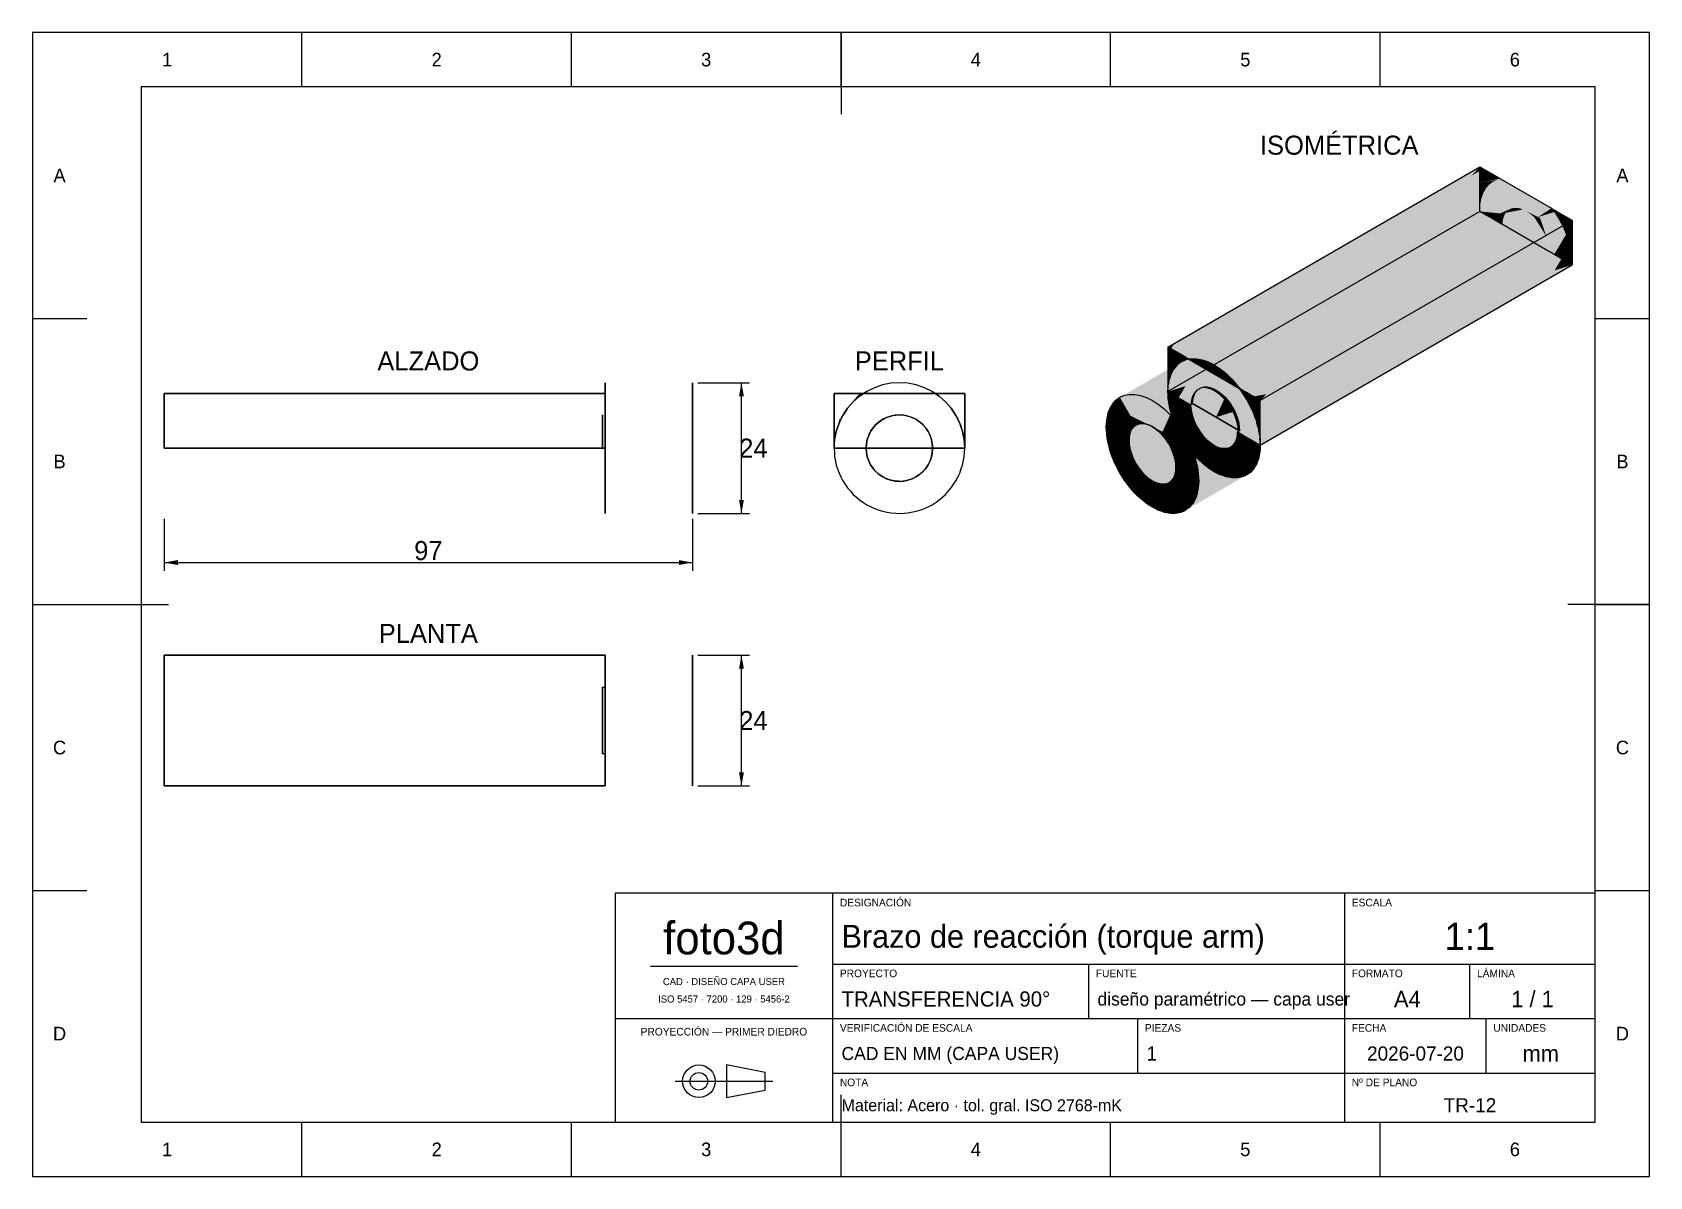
# Model space of a CAD drawing. Extents: x 0 to 297, y 0 to 210.
import ezdxf
from ezdxf.enums import TextEntityAlignment as Align

# ---------------------------------------------------------------- set-up
doc = ezdxf.new("R2010")
doc.units = 0
for name, color, linetype in [('COTAS', 7, 'CONTINUOUS'), ('FINA', 7, 'CONTINUOUS'), ('NORMA', 7, 'CONTINUOUS'), ('SOMBRA', 8, 'CONTINUOUS'), ('TEXTO', 7, 'CONTINUOUS'), ('VISIBLE', 7, 'CONTINUOUS')]:
    doc.layers.add(name, color=color, linetype=linetype)

msp = doc.modelspace()

# ---------------------------------------------------------------- texts
at = {"layer": 'COTAS'}
for s, p in [('24', (132.42, 133.7006)), ('97', (72.72, 114.9006)), ('24', (132.42, 83.7006))]:
    msp.add_text(s, height=3.5, dxfattribs=at).set_placement(p, align=Align.MIDDLE_CENTER)
at = {"layer": 'TEXTO'}
for s, height, p in [('1', 2.5, (24.75, 205)), ('2', 2.5, (74.25, 205)), ('3', 2.5, (123.75, 205)), ('4', 2.5, (173.25, 205)), ('5', 2.5, (222.75, 205)), ('6', 2.5, (272.25, 205)), ('ISOMÉTRICA', 3.5, (240, 189.2994)), ('A', 2.5, (5, 183.75)), ('A', 2.5, (292, 183.75)), ('ALZADO', 3.5, (72.72, 149.7006)), ('PERFIL', 3.5, (159.22, 149.7006)), ('B', 2.5, (5, 131.25)), ('B', 2.5, (292, 131.25)), ('PLANTA', 3.5, (72.72, 99.7006)), ('C', 2.5, (5, 78.75)), ('C', 2.5, (292, 78.75)), ('foto3d', 6, (127, 43.8)), ('1:1', 5, (264, 44.1)), ('CAD · DISEÑO CAPA USER', 1.3, (127, 35.8)), ('ISO 5457 · 7200 · 129 · 5456-2', 1.3, (127, 32.6)), ('A4', 3, (252.5, 32.6)), ('1 / 1', 3, (275.5, 32.6)), ('D', 2.5, (5, 26.25)), ('PROYECCIÓN — PRIMER DIEDRO', 1.4, (127, 26.6)), ('D', 2.5, (292, 26.25)), ('2026-07-20', 2.6, (254, 22.6)), ('mm', 3, (277, 22.6)), ('TR-12', 2.6, (264, 13.1)), ('1', 2.5, (24.75, 5)), ('2', 2.5, (74.25, 5)), ('3', 2.5, (123.75, 5)), ('4', 2.5, (173.25, 5)), ('5', 2.5, (222.75, 5)), ('6', 2.5, (272.25, 5))]:
    msp.add_text(s, height=height, dxfattribs=at).set_placement(p, align=Align.MIDDLE_CENTER)
for s, p in [('DESIGNACIÓN', (148.3, 49.6)), ('ESCALA', (242.3, 49.6)), ('PROYECTO', (148.3, 36.6)), ('FUENTE', (195.3, 36.6)), ('FORMATO', (242.3, 36.6)), ('LÁMINA', (265.3, 36.6)), ('VERIFICACIÓN DE ESCALA', (148.3, 26.6)), ('PIEZAS', (204.3, 26.6)), ('FECHA', (242.3, 26.6)), ('UNIDADES', (268.3, 26.6)), ('NOTA', (148.3, 16.6)), ('Nº DE PLANO', (242.3, 16.6))]:
    msp.add_text(s, height=1.4, dxfattribs=at).set_placement(p)
for s, height, p in [('Brazo de reacción (torque arm)', 4.2, (148.6, 44.1)), ('TRANSFERENCIA 90°', 2.8, (148.6, 32.6)), ('diseño paramétrico — capa user', 2.4, (195.6, 32.6)), ('CAD EN MM (CAPA USER)', 2.4, (148.6, 22.6)), ('1', 2.6, (204.6, 22.6)), ('Material: Acero · tol. gral. ISO 2768-mK', 2.2, (148.6, 13.1))]:
    msp.add_text(s, height=height, dxfattribs=at).set_placement(p, align=Align.MIDDLE_LEFT)

# ---------------------------------------------------------------- linework, layer by layer
at = {"layer": 'COTAS'}
for p, q in [((122.22, 145.7006), (131.72, 145.7006)), ((130.22, 121.7006), (130.22, 145.7006)), ((24.22, 120.7006), (24.22, 111.2006)), ((121.22, 120.7006), (121.22, 111.2006)), ((122.22, 121.7006), (131.72, 121.7006)), ((24.22, 112.7006), (121.22, 112.7006)), ((122.22, 95.7006), (131.72, 95.7006)), ((130.22, 71.7006), (130.22, 95.7006)), ((122.22, 71.7006), (131.72, 71.7006))]:
    msp.add_line(p, q, dxfattribs=at)
for points in [[(130.22, 145.7006), (130.67, 143.2006), (129.77, 143.2006)], [(130.22, 121.7006), (130.67, 124.2006), (129.77, 124.2006)], [(24.22, 112.7006), (26.72, 113.1506), (26.72, 112.2506)], [(121.22, 112.7006), (118.72, 113.1506), (118.72, 112.2506)], [(130.22, 95.7006), (130.67, 93.2006), (129.77, 93.2006)], [(130.22, 71.7006), (130.67, 74.2006), (129.77, 74.2006)]]:
    msp.add_solid(points, dxfattribs=at)
at = {"layer": 'FINA'}
for p, q in [((297, 210), (0, 210)), ((0, 210), (0, 0)), ((49.5, 200), (49.5, 210)), ((99, 200), (99, 210)), ((148.5, 200), (148.5, 210)), ((198, 200), (198, 210)), ((247.5, 200), (247.5, 210)), ((297, 0), (297, 210)), ((0, 157.5), (10, 157.5)), ((287, 157.5), (297, 157.5)), ((0, 105), (10, 105)), ((287, 105), (297, 105)), ((0, 52.5), (10, 52.5)), ((287, 52.5), (297, 52.5)), ((147, 39), (241, 39)), ((194, 29), (194, 39)), ((241, 39), (287, 39)), ((264, 29), (264, 39)), ((113.5, 38.6), (140.5, 38.6)), ((107, 29), (147, 29)), ((147, 29), (241, 29)), ((203, 19), (203, 29)), ((241, 29), (287, 29)), ((267, 19), (267, 29)), ((147, 19), (241, 19)), ((241, 19), (287, 19)), ((118.03, 17.5), (135.97, 17.5)), ((49.5, 0), (49.5, 10)), ((99, 0), (99, 10)), ((148.5, 0), (148.5, 10)), ((198, 0), (198, 10)), ((247.5, 0), (247.5, 10)), ((0, 0), (297, 0))]:
    msp.add_line(p, q, dxfattribs=at)
at = {"layer": 'NORMA'}
for p, q in [((148.5, 210), (148.5, 195)), ((287, 200), (20, 200)), ((20, 200), (20, 10)), ((287, 10), (287, 200)), ((0, 105), (25, 105)), ((297, 105), (282, 105)), ((287, 52), (107, 52)), ((107, 52), (107, 10)), ((147, 10), (147, 52)), ((241, 10), (241, 52)), ((287, 10), (287, 52)), ((148.5, 0), (148.5, 15)), ((20, 10), (287, 10)), ((107, 10), (287, 10))]:
    msp.add_line(p, q, dxfattribs=at)
at = {"layer": 'SOMBRA', "color": 253}
for points in [[(265.8094, 185.2994), (209.5535, 152.6747), (208.5337, 152.2313)], [(265.8094, 185.2994), (265.8094, 185.154), (209.5535, 152.6747)], [(265.8094, 185.154), (216.713, 155.7876), (209.5535, 152.6747)], [(265.8094, 185.154), (265.8094, 184.1334), (216.713, 155.7876)], [(265.8094, 185.154), (265.8094, 185.2994), (266.4423, 184.934)], [(265.8094, 184.1334), (265.8094, 185.154), (266.4423, 184.934)], [(265.8094, 184.1334), (266.4423, 184.934), (268.7841, 183.5819)], [(265.8094, 184.1334), (223.2339, 158.6229), (216.713, 155.7876)], [(265.8094, 184.1334), (265.8094, 183.2038), (223.2339, 158.6229)], [(265.8094, 183.2038), (229.249, 161.2382), (223.2339, 158.6229)], [(265.8094, 183.2038), (265.8094, 182.3463), (229.249, 161.2382)], [(265.8094, 182.3463), (234.8636, 163.6794), (229.249, 161.2382)], [(265.8094, 182.3463), (265.8094, 181.5459), (234.8636, 163.6794)], [(265.8094, 181.5459), (235.3761, 163.9022), (234.8636, 163.6794)], [(265.8094, 181.5459), (265.8094, 181.4729), (235.3761, 163.9022)], [(265.8094, 181.4729), (240.1641, 165.984), (235.3761, 163.9022)], [(265.8094, 181.4729), (265.8094, 180.7903), (240.1641, 165.984)], [(265.8094, 183.2038), (265.8094, 184.1334), (268.7841, 183.5819)], [(265.8094, 183.2038), (268.7841, 183.5819), (269.4895, 183.1747)], [(265.8094, 182.3463), (265.8094, 183.2038), (269.4895, 183.1747)], [(265.8094, 182.3463), (269.4895, 183.1747), (269.6369, 183.0896)], [(265.8094, 181.5459), (265.8094, 182.3463), (269.1292, 182.991)], [(266.3594, 181.197), (265.8094, 181.5459), (268.2947, 182.6278)], [(266.3594, 181.197), (265.8094, 181.4729), (265.8094, 181.5459)], [(266.3594, 181.197), (265.8094, 180.7903), (265.8094, 181.4729)], [(266.6591, 181.0466), (265.8094, 180.7903), (266.3594, 181.197)], [(266.6591, 181.0466), (266.3594, 181.197), (267.5629, 182.0867)], [(266.7368, 181.0076), (266.6591, 181.0466), (266.9462, 181.3771)], [(276.5099, 176.1048), (266.7368, 181.0076), (266.9462, 181.3771)], [(276.5099, 176.1048), (266.9462, 181.3771), (267.5629, 182.0867)], [(276.5099, 176.1048), (267.5629, 182.0867), (268.2947, 182.6278)], [(276.5099, 176.1048), (268.2947, 182.6278), (269.1292, 182.991)], [(276.5099, 176.1048), (269.1292, 182.991), (269.6369, 183.0896)], [(276.5099, 176.1048), (269.6369, 183.0896), (278.9525, 177.7112)], [(265.8094, 180.7903), (243.9345, 167.6233), (240.1641, 165.984)], [(265.8094, 180.7903), (265.8094, 180.2528), (243.9345, 167.6233)], [(265.8094, 180.2528), (245.225, 168.1845), (243.9345, 167.6233)], [(265.8094, 180.2528), (265.8094, 180.0689), (245.225, 168.1845)], [(265.8094, 180.0689), (250.1163, 170.3112), (245.225, 168.1845)], [(265.8094, 180.0689), (265.8094, 179.3716), (250.1163, 170.3112)], [(265.8094, 179.3716), (252.3231, 171.2707), (250.1163, 170.3112)], [(265.8094, 179.3716), (265.8094, 179.057), (252.3231, 171.2707)], [(265.8094, 179.057), (254.9197, 172.3997), (252.3231, 171.2707)], [(265.8094, 179.057), (265.8094, 178.6868), (254.9197, 172.3997)], [(265.8094, 178.6868), (259.7943, 174.5191), (254.9197, 172.3997)], [(265.8094, 178.6868), (265.8094, 177.9919), (259.7943, 174.5191)], [(266.6591, 181.0466), (265.9322, 180.2101), (265.8094, 180.2528)], [(266.6591, 181.0466), (265.8094, 180.2528), (265.8094, 180.7903)], [(265.9322, 180.2101), (265.8094, 180.0689), (265.8094, 180.2528)], [(266.2267, 180.1077), (265.8094, 180.0689), (265.9322, 180.2101)], [(266.2267, 180.1077), (265.8094, 179.3716), (265.8094, 180.0689)], [(266.3031, 180.0812), (265.8094, 179.3716), (266.2267, 180.1077)], [(266.3031, 180.0812), (265.9324, 179.0342), (265.8094, 179.057)], [(266.3031, 180.0812), (265.8094, 179.057), (265.8094, 179.3716)], [(265.9324, 179.0342), (265.8094, 178.6868), (265.8094, 179.057)], [(266.0062, 179.0205), (265.8094, 178.6868), (265.9324, 179.0342)], [(266.0062, 179.0205), (265.8094, 177.9919), (265.8094, 178.6868)], [(265.851, 177.8437), (265.8094, 177.9919), (265.882, 178.3714)], [(272.644, 177.79), (265.851, 177.8437), (265.882, 178.3714)], [(272.644, 177.79), (265.882, 178.3714), (266.0062, 179.0205)], [(266.7368, 181.0076), (265.9322, 180.2101), (266.6591, 181.0466)], [(266.7368, 181.0076), (266.2267, 180.1077), (265.9322, 180.2101)], [(266.0062, 179.0205), (265.9324, 179.0342), (266.0985, 179.5034)], [(273.1783, 177.6909), (266.0062, 179.0205), (266.0985, 179.5034)], [(273.1783, 177.6909), (266.0985, 179.5034), (266.3031, 180.0812)], [(266.3031, 180.0812), (266.2267, 180.1077), (266.4553, 180.511)], [(273.7317, 177.4985), (266.3031, 180.0812), (266.4553, 180.511)], [(273.7317, 177.4985), (266.4553, 180.511), (266.7368, 181.0076)], [(260.8315, 174.9701), (265.8094, 177.1344), (208.5337, 144.0663)], [(265.8094, 177.9919), (260.8315, 174.9701), (259.7943, 174.5191)], [(265.8094, 177.9919), (265.8094, 177.8441), (260.8315, 174.9701)], [(265.8094, 177.8441), (265.8094, 177.1344), (260.8315, 174.9701)], [(265.851, 177.8437), (265.8094, 177.8441), (265.8094, 177.9919)], [(265.851, 177.8437), (265.8094, 177.1344), (265.8094, 177.8441)], [(272.138, 177.794), (265.8094, 177.1344), (265.851, 177.8437)], [(272.138, 177.794), (267.7702, 176.9458), (265.8094, 177.1344)], [(266.5475, 176.7083), (265.8094, 177.1344), (267.7702, 176.9458)], [(267.7668, 176.0043), (266.5475, 176.7083), (267.7702, 176.9458)], [(267.7668, 176.0043), (267.7702, 176.9458), (269.5387, 176.7756)], [(268.5699, 175.5407), (267.7668, 176.0043), (269.5387, 176.7756)], [(271.6689, 177.7029), (269.5387, 176.7756), (267.7702, 176.9458)], [(268.5699, 175.5407), (269.5387, 176.7756), (270.1594, 176.7159)], [(269.1182, 175.2241), (268.5699, 175.5407), (270.1594, 176.7159)], [(269.1182, 175.2241), (270.1594, 176.7159), (270.3948, 176.6932)], [(269.4957, 175.0062), (269.1182, 175.2241), (270.3948, 176.6932)], [(269.4957, 175.0062), (270.3948, 176.6932), (270.449, 176.688)], [(269.7493, 174.8597), (269.4957, 175.0062), (270.3097, 176.4422)], [(271.2447, 177.5182), (270.1594, 176.7159), (269.5387, 176.7756)], [(269.9062, 174.7691), (269.7493, 174.8597), (270.1283, 175.93)], [(269.9813, 174.7258), (269.9062, 174.7691), (270.0182, 175.3546)], [(275.9453, 175.884), (269.9813, 174.7258), (270.0182, 175.3546)], [(275.9453, 175.884), (278.608, 169.7451), (269.9813, 174.7258)], [(275.9453, 175.884), (270.0182, 175.3546), (270.1283, 175.93)], [(275.9453, 175.884), (270.1283, 175.93), (270.3097, 176.4422)], [(270.8727, 177.2432), (270.3948, 176.6932), (270.1594, 176.7159)], [(275.9453, 175.884), (270.3097, 176.4422), (270.449, 176.688)], [(270.5592, 176.8824), (270.449, 176.688), (270.3948, 176.6932)], [(270.5592, 176.8824), (275.6302, 176.1894), (270.449, 176.688)], [(275.9453, 175.884), (270.449, 176.688), (275.6302, 176.1894)], [(270.5592, 176.8824), (271.6689, 177.7029), (272.138, 177.794)], [(270.5592, 176.8824), (272.138, 177.794), (272.644, 177.79)], [(270.5592, 176.8824), (272.644, 177.79), (273.1783, 177.6909)], [(270.5592, 176.8824), (271.2447, 177.5182), (271.6689, 177.7029)], [(270.5592, 176.8824), (273.1783, 177.6909), (273.7317, 177.4985)], [(270.5592, 176.8824), (270.8727, 177.2432), (271.2447, 177.5182)], [(270.5592, 176.8824), (273.7317, 177.4985), (274.2947, 177.2161)], [(270.5592, 176.8824), (274.2947, 177.2161), (274.8577, 176.8484)], [(270.5592, 176.8824), (274.8577, 176.8484), (275.4111, 176.4018)], [(270.5592, 176.8824), (275.4111, 176.4018), (275.6302, 176.1894)], [(274.2947, 177.2161), (274.5786, 177.0736), (274.8577, 176.8484)], [(274.5786, 177.0736), (274.8675, 176.9287), (275.4111, 176.4018)], [(274.8675, 176.9287), (275.164, 176.78), (275.6834, 176.1843)], [(274.8675, 176.9287), (275.6834, 176.1843), (275.6302, 176.1894)], [(275.164, 176.78), (275.8073, 176.1724), (275.6834, 176.1843)], [(275.164, 176.78), (275.4711, 176.6259), (275.8073, 176.1724)], [(275.4711, 176.6259), (275.987, 176.1551), (275.8073, 176.1724)], [(275.4711, 176.6259), (275.7922, 176.4648), (275.987, 176.1551)], [(275.9453, 175.884), (275.6302, 176.1894), (275.6834, 176.1843)], [(276.4514, 175.3036), (275.6834, 176.1843), (275.8073, 176.1724)], [(275.7922, 176.4648), (276.2166, 176.133), (275.987, 176.1551)], [(275.7922, 176.4648), (276.1312, 176.2948), (276.2166, 176.133)], [(276.9205, 174.6708), (275.8073, 176.1724), (275.987, 176.1551)], [(275.9453, 175.884), (278.5711, 170.4165), (278.608, 169.7451)], [(275.9453, 175.884), (278.4611, 171.1191), (278.5711, 170.4165)], [(275.9453, 175.884), (278.2797, 171.8407), (278.4611, 171.1191)], [(275.9453, 175.884), (278.0302, 172.5691), (278.2797, 171.8407)], [(275.9453, 175.884), (277.7167, 173.2918), (278.0302, 172.5691)], [(275.9453, 175.884), (276.4514, 175.3036), (276.9205, 174.6708)], [(275.9453, 175.884), (276.9205, 174.6708), (277.3447, 173.9964)], [(275.9453, 175.884), (277.3447, 173.9964), (277.7167, 173.2918)], [(277.3447, 173.9964), (275.987, 176.1551), (276.2166, 176.133)], [(276.1312, 176.2948), (276.496, 176.1061), (276.2166, 176.133)], [(276.1312, 176.2948), (276.4928, 176.1133), (276.496, 176.1061)], [(277.7167, 173.2918), (276.2166, 176.133), (276.496, 176.1061)], [(276.4928, 176.1133), (276.5099, 176.1048), (276.496, 176.1061)], [(278.0302, 172.5691), (276.496, 176.1061), (276.5099, 176.1048)], [(276.5099, 176.1048), (278.9525, 177.7112), (279.4602, 177.0264)], [(276.5099, 176.1048), (279.4602, 177.0264), (280.2672, 175.7432)], [(278.0302, 172.5691), (276.5099, 176.1048), (276.8829, 175.9176)], [(276.5099, 176.1048), (281.0265, 174.3135), (281.2896, 173.707)], [(276.5099, 176.1048), (280.2947, 175.6996), (281.0265, 174.3135)], [(276.5099, 176.1048), (280.2672, 175.7432), (280.2947, 175.6996)], [(278.2797, 171.8407), (276.8829, 175.9176), (277.3088, 175.704)], [(278.4611, 171.1191), (277.3088, 175.704), (277.7797, 175.4678)], [(278.5711, 170.4165), (277.7797, 175.4678), (278.3081, 175.2027)], [(278.9525, 177.7112), (279.0734, 177.6414), (279.4602, 177.0264)], [(279.0734, 177.6414), (280.2719, 175.7428), (280.2672, 175.7432)], [(279.0734, 177.6414), (279.3554, 177.4786), (280.2719, 175.7428)], [(279.3554, 177.4786), (280.4124, 175.7293), (280.2719, 175.7428)], [(279.3554, 177.4786), (279.7533, 177.2489), (280.4124, 175.7293)], [(279.7533, 177.2489), (280.6798, 175.7035), (280.4124, 175.7293)], [(279.7533, 177.2489), (280.2483, 176.9631), (280.6798, 175.7035)], [(280.2483, 176.9631), (281.0769, 175.6653), (280.6798, 175.7035)], [(280.2483, 176.9631), (280.836, 176.6238), (281.0769, 175.6653)], [(280.2672, 175.7432), (280.2719, 175.7428), (280.2947, 175.6996)], [(280.2719, 175.7428), (280.4124, 175.7293), (281.0265, 174.3135)], [(281.2896, 173.707), (280.4124, 175.7293), (280.6798, 175.7035)], [(281.2896, 173.707), (280.6798, 175.7035), (281.3793, 173.662)], [(281.3793, 173.662), (280.6798, 175.7035), (281.0769, 175.6653)], [(280.836, 176.6238), (281.6175, 175.6133), (281.0769, 175.6653)], [(280.836, 176.6238), (281.5212, 176.2282), (281.6175, 175.6133)], [(281.3793, 173.662), (281.0769, 175.6653), (281.6094, 173.5465)], [(281.6094, 173.5465), (281.0769, 175.6653), (281.6175, 175.6133)], [(281.5212, 176.2282), (282.3288, 175.5449), (281.6175, 175.6133)], [(281.5212, 176.2282), (282.3165, 175.769), (282.3288, 175.5449)], [(281.6094, 173.5465), (281.6175, 175.6133), (281.9696, 173.3658)], [(281.9696, 173.3658), (281.6175, 175.6133), (282.3288, 175.5449)], [(281.9696, 173.3658), (282.3288, 175.5449), (282.4622, 173.1187)], [(282.3165, 175.769), (282.78, 175.5014), (282.3288, 175.5449)], [(282.78, 172.9593), (282.4622, 173.1187), (282.3288, 175.5449)], [(282.78, 172.9593), (282.3288, 175.5449), (282.78, 175.5014)], [(260.8315, 174.9701), (208.5337, 144.9238), (259.7943, 174.5191)], [(260.8315, 174.9701), (208.5337, 144.0663), (208.5337, 144.7759)], [(260.8315, 174.9701), (208.5337, 144.7759), (208.5337, 144.9238)], [(208.5337, 144.9238), (254.9197, 172.3997), (259.7943, 174.5191)], [(208.5337, 145.6187), (252.3231, 171.2707), (254.9197, 172.3997)], [(208.5337, 144.9238), (208.5337, 145.6187), (254.9197, 172.3997)], [(278.608, 169.7451), (278.3081, 175.2027), (278.9106, 174.9004)], [(278.6831, 169.7018), (278.608, 169.7451), (278.9106, 174.9004)], [(278.6831, 169.7018), (278.9106, 174.9004), (279.6104, 174.5494)], [(278.84, 169.6112), (278.6831, 169.7018), (279.6104, 174.5494)], [(278.84, 169.6112), (279.6104, 174.5494), (280.4409, 174.1327)], [(279.0937, 169.4647), (278.84, 169.6112), (280.4409, 174.1327)], [(279.0937, 169.4647), (280.4409, 174.1327), (281.2896, 173.707)], [(279.0937, 169.4647), (281.2896, 173.707), (281.3801, 173.4983)], [(279.4712, 169.2468), (279.0937, 169.4647), (281.3801, 173.4983)], [(279.4712, 169.2468), (281.3801, 173.4983), (281.6431, 172.8918)], [(279.4712, 169.2468), (281.6431, 172.8918), (281.9246, 172.0702)], [(281.3801, 173.4983), (281.2896, 173.707), (281.3793, 173.662)], [(281.3801, 173.4983), (281.3793, 173.662), (281.4145, 173.559)], [(281.4145, 173.559), (281.3793, 173.662), (281.4522, 173.6254)], [(281.3801, 173.4983), (281.4145, 173.559), (281.6431, 172.8918)], [(281.9246, 172.0702), (281.4145, 173.559), (281.4522, 173.6254)], [(281.9246, 172.0702), (281.4522, 173.6254), (281.6094, 173.5465)], [(281.9246, 172.0702), (281.6094, 173.5465), (281.9679, 172.12)], [(281.9679, 172.12), (281.6094, 173.5465), (281.9696, 173.3658)], [(281.9679, 172.12), (281.9696, 173.3658), (282.1348, 172.312)], [(282.3386, 170.6449), (281.9679, 172.12), (282.1348, 172.312)], [(282.1348, 172.312), (281.9696, 173.3658), (282.4622, 173.1187)], [(282.1348, 172.312), (282.4622, 173.1187), (282.4844, 172.7143)], [(282.39, 170.6829), (282.1348, 172.312), (282.4844, 172.7143)], [(282.3386, 170.6449), (282.1348, 172.312), (282.39, 170.6829)], [(282.39, 170.6829), (282.4844, 172.7143), (282.588, 170.8292)], [(282.7224, 172.9882), (282.4844, 172.7143), (282.4622, 173.1187)], [(282.7224, 172.9882), (282.588, 170.8292), (282.4844, 172.7143)], [(282.7224, 172.9882), (282.78, 170.9712), (282.588, 170.8292)], [(282.7224, 172.9882), (282.78, 172.9593), (282.78, 170.9712)], [(208.5337, 145.9889), (250.1163, 170.3112), (252.3231, 171.2707)], [(208.5337, 145.6187), (208.5337, 145.9889), (252.3231, 171.2707)], [(208.5337, 146.3035), (245.225, 168.1845), (250.1163, 170.3112)], [(208.5337, 145.9889), (208.5337, 146.3035), (250.1163, 170.3112)], [(280.0195, 168.9303), (279.4712, 169.2468), (281.9246, 172.0702)], [(280.0195, 168.9303), (281.9246, 172.0702), (282.1341, 171.4589)], [(280.0195, 168.9303), (282.1341, 171.4589), (282.3386, 170.6449)], [(280.8225, 168.4666), (280.0195, 168.9303), (282.3386, 170.6449)], [(280.8225, 168.4666), (282.3386, 170.6449), (282.4908, 170.0393)], [(280.8225, 168.4666), (282.4908, 170.0393), (282.615, 169.2468)], [(281.9246, 172.0702), (281.9679, 172.12), (282.1341, 171.4589)], [(282.3386, 170.6449), (282.39, 170.6829), (282.4908, 170.0393)], [(282.615, 169.2468), (282.39, 170.6829), (282.588, 170.8292)], [(282.78, 170.9712), (282.6736, 169.2723), (282.588, 170.8292)], [(282.615, 169.2468), (282.588, 170.8292), (282.6736, 169.2723)], [(282.78, 170.9712), (282.78, 169.3187), (282.6736, 169.2723)], [(282.78, 169.3187), (282.749, 167.8999), (282.6736, 169.2723)], [(282.78, 169.3187), (282.78, 167.9059), (282.749, 167.8999)], [(208.5337, 147.0007), (243.9345, 167.6233), (245.225, 168.1845)], [(208.5337, 146.3035), (208.5337, 147.0007), (245.225, 168.1845)], [(208.5337, 147.1847), (240.1641, 165.984), (243.9345, 167.6233)], [(208.5337, 147.0007), (208.5337, 147.1847), (243.9345, 167.6233)], [(282.749, 167.8999), (280.8225, 168.4666), (282.615, 169.2468)], [(282.749, 167.8999), (282.0419, 167.7626), (280.8225, 168.4666)], [(282.749, 167.8999), (282.78, 167.3365), (282.0419, 167.7626)], [(282.615, 169.2468), (282.6736, 169.2723), (282.7074, 168.6573)], [(282.749, 167.8999), (282.615, 169.2468), (282.7074, 168.6573)], [(282.78, 167.9059), (282.78, 167.3365), (282.749, 167.8999)], [(208.5337, 147.7222), (235.3761, 163.9022), (240.1641, 165.984)], [(208.5337, 147.1847), (208.5337, 147.7222), (240.1641, 165.984)], [(208.5337, 148.4048), (234.8636, 163.6794), (235.3761, 163.9022)], [(208.5337, 147.7222), (208.5337, 148.4048), (235.3761, 163.9022)], [(208.5337, 148.4778), (229.249, 161.2382), (234.8636, 163.6794)], [(208.5337, 148.4048), (208.5337, 148.4778), (234.8636, 163.6794)], [(208.5337, 149.2782), (223.2339, 158.6229), (229.249, 161.2382)], [(208.5337, 148.4778), (208.5337, 149.2782), (229.249, 161.2382)], [(208.5337, 150.1357), (216.713, 155.7876), (223.2339, 158.6229)], [(208.5337, 149.2782), (208.5337, 150.1357), (223.2339, 158.6229)], [(208.5337, 150.1357), (208.5337, 151.0653), (216.713, 155.7876)], [(208.5337, 151.0653), (209.5535, 152.6747), (216.713, 155.7876)], [(208.5337, 151.0653), (208.5337, 152.0859), (209.5535, 152.6747)], [(208.5337, 152.0859), (208.5337, 152.2313), (209.5535, 152.6747)], [(212.3612, 150.0215), (212.7764, 150.1021), (212.9365, 149.6893)], [(212.7764, 150.1021), (214.0901, 149.0233), (212.9365, 149.6893)], [(212.7764, 150.1021), (213.7719, 150.0942), (214.0901, 149.0233)], [(213.7719, 150.0942), (215.1243, 148.4262), (214.0901, 149.0233)], [(213.7719, 150.0942), (214.8229, 149.8994), (215.1243, 148.4262)], [(214.8229, 149.8994), (216.0881, 147.8698), (215.1243, 148.4262)], [(214.8229, 149.8994), (215.9115, 149.5209), (216.0881, 147.8698)], [(215.9115, 149.5209), (217.019, 147.3323), (216.0881, 147.8698)], [(215.9115, 149.5209), (217.019, 148.9653), (217.019, 147.3323)], [(217.019, 148.9653), (217.95, 146.7948), (217.019, 147.3323)], [(217.019, 148.9653), (218.1266, 148.242), (217.95, 146.7948)], [(221.2617, 145.2031), (220.2662, 146.3447), (208.9525, 139.8127)], [(218.1266, 148.242), (218.9137, 146.2384), (217.95, 146.7948)], [(218.1266, 148.242), (219.2152, 147.3635), (218.9137, 146.2384)], [(219.2152, 147.3635), (219.948, 145.6413), (218.9137, 146.2384)], [(219.2152, 147.3635), (220.2662, 146.3447), (219.948, 145.6413)], [(220.2662, 146.3447), (221.1015, 144.9753), (219.948, 145.6413)], [(220.2662, 146.3447), (221.2617, 145.2031), (221.1015, 144.9753)], [(203.749, 141.9891), (208.5337, 144.0663), (197.22, 137.5344)], [(197.251, 136.9709), (197.22, 137.5344), (208.5337, 144.0663)], [(197.251, 136.9709), (208.5337, 144.0663), (203.7384, 140.7164)], [(197.2617, 138.2436), (208.6063, 145.3033), (203.749, 141.9891)], [(197.2617, 138.2436), (197.2926, 138.7713), (208.6063, 145.3033)], [(203.7384, 140.7164), (208.6063, 142.7455), (197.2926, 136.2135)], [(197.385, 135.624), (197.2926, 136.2135), (208.6063, 142.7455)], [(197.385, 135.624), (208.6063, 142.7455), (203.8723, 139.3694)], [(203.7384, 140.7164), (208.5337, 144.0663), (208.5647, 143.5029)], [(203.7384, 140.7164), (208.5647, 143.5029), (208.6063, 142.7455)], [(203.749, 141.9891), (208.6063, 145.3033), (208.5754, 144.7756)], [(203.749, 141.9891), (208.5754, 144.7756), (208.5337, 144.0663)], [(203.8723, 139.3694), (208.6063, 142.7455), (208.6987, 142.156)], [(208.5647, 143.5029), (208.5337, 144.0663), (209.2718, 143.6402)], [(209.3381, 142.4343), (208.5647, 143.5029), (209.2718, 143.6402)], [(209.3381, 142.4343), (208.6063, 142.7455), (208.5647, 143.5029)], [(208.6987, 142.156), (208.6063, 142.7455), (209.3381, 142.4343)], [(209.948, 138.6712), (221.2617, 145.2031), (208.9525, 139.8127)], [(209.3381, 142.4343), (209.2718, 143.6402), (210.4912, 142.9362)], [(210.547, 141.9201), (209.3381, 142.4343), (210.4912, 142.9362)], [(222.1845, 143.9583), (221.2617, 145.2031), (209.948, 138.6712)], [(210.8708, 137.4263), (222.1845, 143.9583), (209.948, 138.6712)], [(210.547, 141.9201), (210.4912, 142.9362), (211.2942, 142.4725)], [(223.019, 142.6314), (222.1845, 143.9583), (210.8708, 137.4263)], [(211.7053, 136.0995), (223.019, 142.6314), (210.8708, 137.4263)], [(223.7509, 141.2453), (223.019, 142.6314), (211.7053, 136.0995)], [(221.2617, 145.2031), (221.6768, 144.6431), (221.1015, 144.9753)], [(197.2617, 138.2436), (203.749, 141.9891), (197.22, 137.5344)], [(197.251, 136.9709), (203.7384, 140.7164), (197.2926, 136.2135)], [(203.8723, 139.3694), (208.8229, 141.3635), (197.5092, 134.8315)], [(203.8723, 139.3694), (208.6987, 142.156), (208.8229, 141.3635)], [(209.5358, 141.1725), (208.6987, 142.156), (209.3381, 142.4343)], [(209.5358, 141.1725), (208.8229, 141.3635), (208.6987, 142.156)], [(208.9751, 140.7579), (208.8229, 141.3635), (209.5358, 141.1725)], [(209.8615, 139.8763), (208.9751, 140.7579), (209.5358, 141.1725)], [(209.8615, 139.8763), (209.1797, 139.9439), (208.9751, 140.7579)], [(209.3891, 139.3326), (209.1797, 139.9439), (209.8615, 139.8763)], [(209.5358, 141.1725), (209.3381, 142.4343), (210.547, 141.9201)], [(210.3098, 138.5681), (209.3891, 139.3326), (209.8615, 139.8763)], [(210.7136, 140.8569), (209.5358, 141.1725), (210.547, 141.9201)], [(209.8615, 139.8763), (209.5358, 141.1725), (210.7136, 140.8569)], [(210.9881, 139.7648), (209.8615, 139.8763), (210.7136, 140.8569)], [(210.3098, 138.5681), (209.8615, 139.8763), (210.9881, 139.7648)], [(211.3657, 138.6624), (210.3098, 138.5681), (210.9881, 139.7648)], [(211.3432, 141.5814), (210.547, 141.9201), (211.2942, 142.4725)], [(210.7136, 140.8569), (210.547, 141.9201), (211.3432, 141.5814)], [(211.4893, 140.649), (210.7136, 140.8569), (211.3432, 141.5814)], [(210.9881, 139.7648), (210.7136, 140.8569), (211.4893, 140.649)], [(211.73, 139.6913), (210.9881, 139.7648), (211.4893, 140.649)], [(211.3657, 138.6624), (210.9881, 139.7648), (211.73, 139.6913)], [(211.3432, 141.5814), (211.2942, 142.4725), (211.8425, 142.156)], [(211.8868, 141.3502), (211.3432, 141.5814), (211.8425, 142.156)], [(211.4893, 140.649), (211.3432, 141.5814), (211.8868, 141.3502)], [(212.0612, 138.7245), (211.3657, 138.6624), (211.73, 139.6913)], [(212.0189, 140.5071), (211.4893, 140.649), (211.8868, 141.3502)], [(211.73, 139.6913), (211.4893, 140.649), (212.0189, 140.5071)], [(212.4371, 134.7134), (223.7509, 141.2453), (211.7053, 136.0995)], [(212.2366, 139.6411), (211.73, 139.6913), (212.0189, 140.5071)], [(212.0612, 138.7245), (211.73, 139.6913), (212.2366, 139.6411)], [(211.8868, 141.3502), (211.8425, 142.156), (212.22, 141.9381)], [(212.2611, 141.1911), (211.8868, 141.3502), (212.22, 141.9381)], [(212.0189, 140.5071), (211.8868, 141.3502), (212.2611, 141.1911)], [(212.3835, 140.4094), (212.0189, 140.5071), (212.2611, 141.1911)], [(212.2366, 139.6411), (212.0189, 140.5071), (212.3835, 140.4094)], [(212.536, 138.7669), (212.0612, 138.7245), (212.2366, 139.6411)], [(212.2611, 141.1911), (212.22, 141.9381), (212.4737, 141.7916)], [(212.5853, 139.6065), (212.2366, 139.6411), (212.3835, 140.4094)], [(212.536, 138.7669), (212.2366, 139.6411), (212.5853, 139.6065)], [(212.5126, 141.0841), (212.2611, 141.1911), (212.4737, 141.7916)], [(212.3835, 140.4094), (212.2611, 141.1911), (212.5126, 141.0841)], [(212.6286, 140.3438), (212.3835, 140.4094), (212.5126, 141.0841)], [(212.5853, 139.6065), (212.3835, 140.4094), (212.6286, 140.3438)], [(212.5126, 141.0841), (212.4737, 141.7916), (212.6306, 141.701)], [(212.6681, 141.0179), (212.5126, 141.0841), (212.6306, 141.701)], [(212.6286, 140.3438), (212.5126, 141.0841), (212.6681, 141.0179)], [(212.8629, 138.7961), (212.536, 138.7669), (212.5853, 139.6065)], [(212.8197, 139.5833), (212.5853, 139.6065), (212.6286, 140.3438)], [(212.8629, 138.7961), (212.5853, 139.6065), (212.8197, 139.5833)], [(212.7801, 140.3032), (212.6286, 140.3438), (212.6681, 141.0179)], [(212.8197, 139.5833), (212.6286, 140.3438), (212.7801, 140.3032)], [(212.6681, 141.0179), (212.6306, 141.701), (212.7057, 141.6577)], [(212.7426, 140.9863), (212.6681, 141.0179), (212.7057, 141.6577)], [(212.7801, 140.3032), (212.6681, 141.0179), (212.7426, 140.9863)], [(212.8527, 140.2837), (212.7801, 140.3032), (212.7426, 140.9863)], [(212.9646, 139.569), (212.8197, 139.5833), (212.7801, 140.3032)], [(212.9646, 139.569), (212.7801, 140.3032), (212.8527, 140.2837)], [(213.034, 139.5621), (212.9646, 139.569), (212.8527, 140.2837)], [(197.385, 135.624), (203.8723, 139.3694), (197.5092, 134.8315)], [(202.3422, 131.4676), (213.597, 138.111), (202.2833, 131.5791)], [(202.3422, 131.4676), (213.5988, 138.1076), (213.597, 138.111)], [(213.5988, 138.1076), (202.3422, 131.4676), (202.6553, 130.8745)], [(213.5988, 138.1076), (202.6553, 130.8745), (213.969, 137.4064)], [(202.7224, 130.7677), (213.969, 137.4064), (202.6553, 130.8745)], [(202.7224, 130.7677), (213.9711, 137.4032), (213.969, 137.4064)], [(213.9711, 137.4032), (202.7224, 130.7677), (203.0795, 130.2)], [(213.9711, 137.4032), (203.0795, 130.2), (214.3932, 136.732)], [(203.1538, 130.0998), (214.3932, 136.732), (203.0795, 130.2)], [(203.1538, 130.0998), (214.3955, 136.7289), (214.3932, 136.732)], [(214.3955, 136.7289), (203.1538, 130.0998), (203.5486, 129.5672)], [(214.3955, 136.7289), (203.5486, 129.5672), (214.8624, 136.0991)], [(210.3098, 138.5681), (209.6706, 138.511), (209.3891, 139.3326)], [(209.9336, 137.9045), (209.6706, 138.511), (210.3098, 138.5681)], [(221.295, 137.3518), (209.8717, 131.519), (221.1854, 138.051)], [(221.295, 137.3518), (209.9644, 130.9276), (209.8717, 131.519)], [(210.8728, 137.2701), (209.9336, 137.9045), (210.3098, 138.5681)], [(210.8728, 137.2701), (210.2872, 137.0893), (209.9336, 137.9045)], [(209.9644, 130.9276), (221.295, 137.3518), (221.2955, 137.3484)], [(209.9644, 130.9276), (221.2955, 137.3484), (209.9818, 130.8165)], [(221.3322, 136.6802), (209.9818, 130.8165), (221.2955, 137.3484)], [(221.3322, 136.6802), (210.0128, 130.2513), (209.9818, 130.8165)], [(210.0128, 130.2513), (221.3322, 136.6802), (221.3324, 136.677)], [(210.0128, 130.2513), (221.3324, 136.677), (210.0187, 130.1451)], [(221.2957, 136.0512), (210.0187, 130.1451), (221.3324, 136.677)], [(210.5994, 136.498), (210.2872, 137.0893), (210.8728, 137.2701)], [(210.8728, 137.2701), (210.3098, 138.5681), (211.3657, 138.6624)], [(211.5409, 136.0046), (210.5994, 136.498), (210.8728, 137.2701)], [(211.8401, 137.5687), (210.8728, 137.2701), (211.3657, 138.6624)], [(211.5409, 136.0046), (210.8728, 137.2701), (211.8401, 137.5687)], [(211.8401, 137.5687), (211.3657, 138.6624), (212.0612, 138.7245)], [(212.4031, 136.5024), (211.5409, 136.0046), (211.8401, 137.5687)], [(212.4773, 137.7654), (211.8401, 137.5687), (212.0612, 138.7245)], [(212.4031, 136.5024), (211.8401, 137.5687), (212.4773, 137.7654)], [(212.4773, 137.7654), (212.0612, 138.7245), (212.536, 138.7669)], [(212.971, 136.8302), (212.4031, 136.5024), (212.4773, 137.7654)], [(213.0451, 135.4816), (212.4031, 136.5024), (212.971, 136.8302)], [(212.9122, 137.8996), (212.4773, 137.7654), (212.536, 138.7669)], [(212.971, 136.8302), (212.4773, 137.7654), (212.9122, 137.8996)], [(212.9122, 137.8996), (212.536, 138.7669), (212.8629, 138.7961)], [(213.0827, 138.8158), (212.8629, 138.7961), (212.8197, 139.5833)], [(213.0827, 138.8158), (212.8197, 139.5833), (212.9646, 139.569)], [(213.2117, 137.9921), (212.8629, 138.7961), (213.0827, 138.8158)], [(213.2117, 137.9921), (212.9122, 137.8996), (212.8629, 138.7961)], [(213.3587, 137.054), (212.9122, 137.8996), (213.2117, 137.9921)], [(213.3587, 137.054), (212.971, 136.8302), (212.9122, 137.8996)], [(213.2185, 138.8279), (213.0827, 138.8158), (212.9646, 139.569)], [(213.2185, 138.8279), (212.9646, 139.569), (213.034, 139.5621)], [(213.534, 135.935), (212.971, 136.8302), (213.3587, 137.054)], [(213.534, 135.935), (213.0451, 135.4816), (212.971, 136.8302)], [(213.2836, 138.8337), (213.2185, 138.8279), (213.034, 139.5621)], [(213.413, 138.0542), (213.0827, 138.8158), (213.2185, 138.8279)], [(213.413, 138.0542), (213.2117, 137.9921), (213.0827, 138.8158)], [(213.6256, 137.2081), (213.2117, 137.9921), (213.413, 138.0542)], [(213.6256, 137.2081), (213.3587, 137.054), (213.2117, 137.9921)], [(213.5374, 138.0926), (213.2185, 138.8279), (213.2836, 138.8337)], [(213.5374, 138.0926), (213.413, 138.0542), (213.2185, 138.8279)], [(213.597, 138.111), (213.5374, 138.0926), (213.2836, 138.8337)], [(213.8678, 136.2446), (213.3587, 137.054), (213.6256, 137.2081)], [(213.8678, 136.2446), (213.534, 135.935), (213.3587, 137.054)], [(213.805, 137.3117), (213.413, 138.0542), (213.5374, 138.0926)], [(213.805, 137.3117), (213.6256, 137.2081), (213.413, 138.0542)], [(213.9159, 137.3758), (213.5374, 138.0926), (213.597, 138.111)], [(213.9159, 137.3758), (213.805, 137.3117), (213.5374, 138.0926)], [(213.969, 137.4064), (213.9159, 137.3758), (213.597, 138.111)], [(214.0976, 136.4577), (213.6256, 137.2081), (213.805, 137.3117)], [(214.0976, 136.4577), (213.8678, 136.2446), (213.6256, 137.2081)], [(214.252, 136.601), (213.805, 137.3117), (213.9159, 137.3758)], [(214.252, 136.601), (214.0976, 136.4577), (213.805, 137.3117)], [(214.3475, 136.6896), (213.9159, 137.3758), (213.969, 137.4064)], [(214.3475, 136.6896), (214.252, 136.601), (213.9159, 137.3758)], [(214.3932, 136.732), (214.3475, 136.6896), (213.969, 137.4064)], [(214.7464, 135.9341), (214.252, 136.601), (214.3475, 136.6896)], [(214.8248, 136.0457), (214.3475, 136.6896), (214.3932, 136.732)], [(214.8248, 136.0457), (214.7464, 135.9341), (214.3475, 136.6896)], [(214.8624, 136.0991), (214.8248, 136.0457), (214.3932, 136.732)], [(221.295, 137.3518), (221.1854, 138.051), (221.539, 138.2551)], [(221.295, 137.3518), (221.539, 138.2551), (221.649, 137.5526)], [(221.295, 137.3518), (221.649, 137.5526), (221.2955, 137.3484)], [(221.3322, 136.6802), (221.2955, 137.3484), (221.649, 137.5526)], [(221.3324, 136.677), (221.4075, 136.6337), (221.2955, 136.0482)], [(221.4075, 136.6337), (221.3699, 135.9939), (221.2955, 136.0482)], [(221.3322, 136.6802), (221.649, 137.5526), (221.6859, 136.8812)], [(221.3322, 136.6802), (221.6859, 136.8812), (221.3324, 136.677)], [(221.4075, 136.6337), (221.5644, 136.5431), (221.3699, 135.9939)], [(203.6287, 129.4753), (214.8624, 136.0991), (203.5486, 129.5672)], [(203.6287, 129.4753), (214.8648, 136.0964), (214.8624, 136.0991)], [(214.8648, 136.0964), (203.6287, 129.4753), (204.0547, 128.9869)], [(214.8648, 136.0964), (204.0547, 128.9869), (215.3684, 135.5188)], [(209.9876, 129.6158), (221.2955, 136.0482), (209.9818, 129.5163)], [(209.9876, 129.6158), (221.2957, 136.0512), (221.2955, 136.0482)], [(221.2957, 136.0512), (209.9876, 129.6158), (210.0187, 130.1451)], [(211.5409, 136.0046), (211.019, 135.7032), (210.5994, 136.498)], [(211.375, 135.1372), (211.019, 135.7032), (211.5409, 136.0046)], [(212.3028, 134.7931), (211.375, 135.1372), (211.5409, 136.0046)], [(212.3028, 134.7931), (211.8535, 134.3764), (211.375, 135.1372)], [(212.3028, 134.7931), (211.5409, 136.0046), (212.4031, 136.5024)], [(212.2472, 133.8454), (211.8535, 134.3764), (212.3028, 134.7931)], [(213.1454, 133.6566), (212.2472, 133.8454), (212.3028, 134.7931)], [(213.1454, 133.6566), (212.7764, 133.1316), (212.2472, 133.8454)], [(213.0451, 135.4816), (212.3028, 134.7931), (212.4031, 136.5024)], [(213.1454, 133.6566), (212.3028, 134.7931), (213.0451, 135.4816)], [(213.201, 132.6446), (212.7764, 133.1316), (213.1454, 133.6566)], [(213.7551, 134.5239), (213.0451, 135.4816), (213.534, 135.935)], [(213.7551, 134.5239), (213.1454, 133.6566), (213.0451, 135.4816)], [(214.0543, 132.6143), (213.1454, 133.6566), (213.7551, 134.5239)], [(214.0543, 132.6143), (213.201, 132.6446), (213.1454, 133.6566)], [(214.1566, 135.0952), (213.534, 135.935), (213.8678, 136.2446)], [(214.1566, 135.0952), (213.7551, 134.5239), (213.534, 135.935)], [(214.5209, 133.6457), (213.7551, 134.5239), (214.1566, 135.0952)], [(214.5209, 133.6457), (214.0543, 132.6143), (213.7551, 134.5239)], [(214.4308, 135.4852), (213.8678, 136.2446), (214.0976, 136.4577)], [(214.4308, 135.4852), (214.1566, 135.0952), (213.8678, 136.2446)], [(214.6195, 135.7537), (214.0976, 136.4577), (214.252, 136.601)], [(214.6195, 135.7537), (214.4308, 135.4852), (214.0976, 136.4577)], [(214.8283, 134.325), (214.1566, 135.0952), (214.4308, 135.4852)], [(214.8283, 134.325), (214.5209, 133.6457), (214.1566, 135.0952)], [(214.7464, 135.9341), (214.6195, 135.7537), (214.252, 136.601)], [(215.0381, 134.7887), (214.4308, 135.4852), (214.6195, 135.7537)], [(215.0381, 134.7887), (214.8283, 134.325), (214.4308, 135.4852)], [(215.3295, 132.8619), (214.5209, 133.6457), (214.8283, 134.325)], [(215.1825, 135.108), (214.6195, 135.7537), (214.7464, 135.9341)], [(215.1825, 135.108), (215.0381, 134.7887), (214.6195, 135.7537)], [(215.2796, 135.3226), (214.7464, 135.9341), (214.8248, 136.0457)], [(215.2796, 135.3226), (215.1825, 135.108), (214.7464, 135.9341)], [(215.3396, 135.4553), (214.8248, 136.0457), (214.8624, 136.0991)], [(215.3396, 135.4553), (215.2796, 135.3226), (214.8248, 136.0457)], [(215.5373, 133.6376), (214.8283, 134.325), (215.0381, 134.7887)], [(215.5373, 133.6376), (215.3295, 132.8619), (214.8283, 134.325)], [(215.3684, 135.5188), (215.3396, 135.4553), (214.8624, 136.0991)], [(215.6792, 134.1672), (215.0381, 134.7887), (215.1825, 135.108)], [(215.6792, 134.1672), (215.5373, 133.6376), (215.0381, 134.7887)], [(215.7769, 134.5318), (215.1825, 135.108), (215.2796, 135.3226)], [(215.7769, 134.5318), (215.6792, 134.1672), (215.1825, 135.108)], [(215.8426, 134.7769), (215.2796, 135.3226), (215.3396, 135.4553)], [(215.8426, 134.7769), (215.7769, 134.5318), (215.2796, 135.3226)], [(215.8832, 134.9284), (215.3396, 135.4553), (215.3684, 135.5188)], [(215.8832, 134.9284), (215.8426, 134.7769), (215.3396, 135.4553)], [(215.9027, 135.001), (215.8832, 134.9284), (215.3684, 135.5188)], [(216.2718, 133.0449), (215.5373, 133.6376), (215.6792, 134.1672)], [(216.3434, 133.6313), (215.6792, 134.1672), (215.7769, 134.5318)], [(216.3434, 133.6313), (216.2718, 133.0449), (215.6792, 134.1672)], [(216.3926, 134.035), (215.7769, 134.5318), (215.8426, 134.7769)], [(216.3926, 134.035), (216.3434, 133.6313), (215.7769, 134.5318)], [(216.4257, 134.3063), (215.8426, 134.7769), (215.8832, 134.9284)], [(216.4257, 134.3063), (216.3926, 134.035), (215.8426, 134.7769)], [(216.4462, 134.4741), (215.8832, 134.9284), (215.9027, 135.001)], [(216.4462, 134.4741), (216.4257, 134.3063), (215.8832, 134.9284)], [(216.456, 134.5544), (216.4462, 134.4741), (215.9027, 135.001)], [(217.019, 133.19), (216.3434, 133.6313), (216.3926, 134.035)], [(217.019, 133.6259), (216.3926, 134.035), (216.4257, 134.3063)], [(217.019, 133.6259), (217.019, 133.19), (216.3926, 134.035)], [(217.019, 133.9188), (216.4257, 134.3063), (216.4462, 134.4741)], [(217.019, 133.9188), (217.019, 133.6259), (216.4257, 134.3063)], [(217.019, 134.1), (216.4462, 134.4741), (216.456, 134.5544)], [(217.019, 134.1), (217.019, 133.9188), (216.4462, 134.4741)], [(217.019, 134.1867), (217.019, 134.1), (216.456, 134.5544)], [(217.5918, 133.8127), (217.019, 134.1), (217.019, 134.1867)], [(217.582, 133.9043), (217.5918, 133.8127), (217.019, 134.1867)], [(217.6123, 133.6212), (217.019, 133.9188), (217.019, 134.1)], [(217.5918, 133.8127), (217.6123, 133.6212), (217.019, 134.1)], [(217.6454, 133.3117), (217.019, 133.6259), (217.019, 133.9188)], [(217.6123, 133.6212), (217.6454, 133.3117), (217.019, 133.9188)], [(218.1548, 133.6169), (217.5918, 133.8127), (217.582, 133.9043)], [(218.1354, 133.7119), (218.1548, 133.6169), (217.582, 133.9043)], [(218.1954, 133.4185), (217.6123, 133.6212), (217.5918, 133.8127)], [(218.1548, 133.6169), (218.1954, 133.4185), (217.5918, 133.8127)], [(218.6984, 133.5161), (218.1548, 133.6169), (218.1354, 133.7119)], [(218.6697, 133.6128), (218.6984, 133.5161), (218.1354, 133.7119)], [(219.6448, 133.6999), (219.6905, 133.6048), (219.1757, 133.6088)], [(220.069, 133.8846), (220.1221, 133.7926), (219.6448, 133.6999)], [(220.1221, 133.7926), (219.6905, 133.6048), (219.6448, 133.6999)], [(220.1221, 133.7926), (220.2331, 133.6005), (219.6905, 133.6048)], [(220.441, 134.1596), (220.5006, 134.0725), (220.069, 133.8846)], [(220.5006, 134.0725), (220.1221, 133.7926), (220.069, 133.8846)], [(220.5006, 134.0725), (220.6251, 133.8903), (220.1221, 133.7926)], [(220.6251, 133.8903), (220.2331, 133.6005), (220.1221, 133.7926)], [(220.6251, 133.8903), (220.8264, 133.5958), (220.2331, 133.6005)], [(220.7545, 134.5204), (220.8195, 134.4395), (220.441, 134.1596)], [(220.8195, 134.4395), (220.5006, 134.0725), (220.441, 134.1596)], [(220.8195, 134.4395), (220.9554, 134.2704), (220.5006, 134.0725)], [(220.9554, 134.2704), (220.6251, 133.8903), (220.5006, 134.0725)], [(220.9554, 134.2704), (221.1751, 133.9971), (220.6251, 133.8903)], [(221.1751, 133.9971), (220.8264, 133.5958), (220.6251, 133.8903)], [(221.004, 134.9606), (221.0734, 134.8874), (220.7545, 134.5204)], [(221.0734, 134.8874), (220.8195, 134.4395), (220.7545, 134.5204)], [(221.0734, 134.8874), (221.2184, 134.7343), (220.8195, 134.4395)], [(221.2184, 134.7343), (220.9554, 134.2704), (220.8195, 134.4395)], [(221.1751, 133.9971), (221.502, 133.5904), (220.8264, 133.5958)], [(221.2184, 134.7343), (221.4528, 134.4869), (220.9554, 134.2704)], [(221.4528, 134.4869), (221.1751, 133.9971), (220.9554, 134.2704)], [(221.1854, 135.4728), (221.2579, 135.4085), (221.004, 134.9606)], [(221.2579, 135.4085), (221.0734, 134.8874), (221.004, 134.9606)], [(221.2579, 135.4085), (221.4095, 135.2741), (221.0734, 134.8874)], [(221.4095, 135.2741), (221.2184, 134.7343), (221.0734, 134.8874)], [(221.4528, 134.4869), (221.8015, 134.1188), (221.1751, 133.9971)], [(221.8015, 134.1188), (221.502, 133.5904), (221.1751, 133.9971)], [(221.2955, 136.0482), (221.3699, 135.9939), (221.1854, 135.4728)], [(221.3699, 135.9939), (221.2579, 135.4085), (221.1854, 135.4728)], [(221.4095, 135.2741), (221.6545, 135.0568), (221.2184, 134.7343)], [(221.6545, 135.0568), (221.4528, 134.4869), (221.2184, 134.7343)], [(221.3699, 135.9939), (221.5255, 135.8805), (221.2579, 135.4085)], [(221.5255, 135.8805), (221.4095, 135.2741), (221.2579, 135.4085)], [(221.5644, 136.5431), (221.5255, 135.8805), (221.3699, 135.9939)], [(221.5255, 135.8805), (221.777, 135.697), (221.4095, 135.2741)], [(221.777, 135.697), (221.6545, 135.0568), (221.4095, 135.2741)], [(221.6545, 135.0568), (222.0192, 134.7335), (221.4528, 134.4869)], [(222.0192, 134.7335), (221.8015, 134.1188), (221.4528, 134.4869)], [(221.8015, 134.1188), (222.308, 133.584), (221.502, 133.5904)], [(221.5644, 136.5431), (221.8181, 136.3966), (221.5255, 135.8805)], [(221.8181, 136.3966), (221.777, 135.697), (221.5255, 135.8805)], [(221.777, 135.697), (222.1513, 135.424), (221.6545, 135.0568)], [(222.1513, 135.424), (222.0192, 134.7335), (221.6545, 135.0568)], [(221.8181, 136.3966), (222.1955, 136.1787), (221.777, 135.697)], [(222.1955, 136.1787), (222.1513, 135.424), (221.777, 135.697)], [(222.0192, 134.7335), (222.5487, 134.2639), (221.8015, 134.1188)], [(222.5487, 134.2639), (222.308, 133.584), (221.8015, 134.1188)], [(222.1513, 135.424), (222.6948, 135.0276), (222.0192, 134.7335)], [(222.6948, 135.0276), (222.5487, 134.2639), (222.0192, 134.7335)], [(222.1955, 136.1787), (222.7438, 135.8621), (222.1513, 135.424)], [(222.7438, 135.8621), (222.6948, 135.0276), (222.1513, 135.424)], [(222.5487, 134.2639), (223.3245, 133.576), (222.308, 133.584)], [(222.6948, 135.0276), (223.491, 134.4469), (222.5487, 134.2639)], [(223.491, 134.4469), (223.3245, 133.576), (222.5487, 134.2639)], [(222.7438, 135.8621), (223.5469, 135.3985), (222.6948, 135.0276)], [(223.5469, 135.3985), (223.491, 134.4469), (222.6948, 135.0276)], [(223.491, 134.4469), (224.7, 133.5651), (223.3245, 133.576)], [(223.5469, 135.3985), (224.7662, 134.6945), (223.491, 134.4469)], [(224.7662, 134.6945), (224.7, 133.5651), (223.491, 134.4469)], [(224.7662, 134.6945), (225.4627, 133.5591), (224.7, 133.5651)], [(224.7662, 134.6945), (225.5043, 134.2684), (225.4627, 133.5591)], [(214.0543, 132.6143), (213.7719, 131.99), (213.201, 132.6446)], [(214.2202, 131.5554), (213.7719, 131.99), (214.0543, 132.6143)], [(215.0139, 131.6841), (214.0543, 132.6143), (214.5209, 133.6457)], [(215.0139, 131.6841), (214.2202, 131.5554), (214.0543, 132.6143)], [(215.0139, 131.6841), (214.8229, 130.9712), (214.2202, 131.5554)], [(215.3295, 132.8619), (215.0139, 131.6841), (214.5209, 133.6457)], [(215.2873, 130.5964), (214.8229, 130.9712), (215.0139, 131.6841)], [(216.0078, 130.882), (215.0139, 131.6841), (215.3295, 132.8619)], [(216.0078, 130.882), (215.2873, 130.5964), (215.0139, 131.6841)], [(216.0078, 130.882), (215.9115, 130.0927), (215.2873, 130.5964)], [(216.167, 132.186), (215.3295, 132.8619), (215.5373, 133.6376)], [(216.167, 132.186), (216.0078, 130.882), (215.3295, 132.8619)], [(216.2718, 133.0449), (216.167, 132.186), (215.5373, 133.6376)], [(216.384, 129.7841), (215.9115, 130.0927), (216.0078, 130.882)], [(217.019, 130.2216), (216.0078, 130.882), (216.167, 132.186)], [(217.019, 130.2216), (216.384, 129.7841), (216.0078, 130.882)], [(217.019, 131.6296), (216.167, 132.186), (216.2718, 133.0449)], [(217.019, 131.6296), (217.019, 130.2216), (216.167, 132.186)], [(217.019, 132.5569), (216.2718, 133.0449), (216.3434, 133.6313)], [(217.019, 132.5569), (217.019, 131.6296), (216.2718, 133.0449)], [(217.019, 133.19), (217.019, 132.5569), (216.3434, 133.6313)], [(217.6947, 132.8511), (217.019, 133.19), (217.019, 133.6259)], [(217.6454, 133.3117), (217.6947, 132.8511), (217.019, 133.6259)], [(217.7663, 132.1821), (217.019, 132.5569), (217.019, 133.19)], [(217.6947, 132.8511), (217.7663, 132.1821), (217.019, 133.19)], [(217.8711, 131.2022), (217.019, 131.6296), (217.019, 132.5569)], [(217.7663, 132.1821), (217.8711, 131.2022), (217.019, 132.5569)], [(218.0302, 129.7144), (217.019, 130.2216), (217.019, 131.6296)], [(217.8711, 131.2022), (218.0302, 129.7144), (217.019, 131.6296)], [(218.2611, 133.0976), (217.6454, 133.3117), (217.6123, 133.6212)], [(218.1954, 133.4185), (218.2611, 133.0976), (217.6123, 133.6212)], [(218.3588, 132.6202), (217.6947, 132.8511), (217.6454, 133.3117)], [(218.2611, 133.0976), (218.3588, 132.6202), (217.6454, 133.3117)], [(218.5007, 131.9267), (217.7663, 132.1821), (217.6947, 132.8511)], [(218.3588, 132.6202), (218.5007, 131.9267), (217.6947, 132.8511)], [(218.7086, 130.911), (217.8711, 131.2022), (217.7663, 132.1821)], [(218.5007, 131.9267), (218.7086, 130.911), (217.7663, 132.1821)], [(219.0242, 129.3688), (218.0302, 129.7144), (217.8711, 131.2022)], [(218.7086, 130.911), (219.0242, 129.3688), (217.8711, 131.2022)], [(218.7585, 133.3141), (218.1954, 133.4185), (218.1548, 133.6169)], [(218.6984, 133.5161), (218.7585, 133.3141), (218.1548, 133.6169)], [(218.8555, 132.9874), (218.2611, 133.0976), (218.1954, 133.4185)], [(218.7585, 133.3141), (218.8555, 132.9874), (218.1954, 133.4185)], [(219, 132.5013), (218.3588, 132.6202), (218.2611, 133.0976)], [(218.8555, 132.9874), (219, 132.5013), (218.2611, 133.0976)], [(219.2098, 131.7953), (218.5007, 131.9267), (218.3588, 132.6202)], [(219, 132.5013), (219.2098, 131.7953), (218.3588, 132.6202)], [(219.5171, 130.7611), (218.7086, 130.911), (218.5007, 131.9267)], [(219.2098, 131.7953), (219.5171, 130.7611), (218.5007, 131.9267)], [(219.2132, 133.5121), (218.6984, 133.5161), (218.6697, 133.6128)], [(219.1757, 133.6088), (219.2132, 133.5121), (218.6697, 133.6128)], [(219.2917, 133.3099), (218.7585, 133.3141), (218.6984, 133.5161)], [(219.2132, 133.5121), (219.2917, 133.3099), (218.6984, 133.5161)], [(219.9838, 129.1909), (219.0242, 129.3688), (218.7086, 130.911)], [(219.5171, 130.7611), (219.9838, 129.1909), (218.7086, 130.911)], [(219.4185, 132.983), (218.8555, 132.9874), (218.7585, 133.3141)], [(219.2917, 133.3099), (219.4185, 132.983), (218.7585, 133.3141)], [(219.6073, 132.4965), (219, 132.5013), (218.8555, 132.9874)], [(219.4185, 132.983), (219.6073, 132.4965), (218.8555, 132.9874)], [(219.8814, 131.79), (219.2098, 131.7953), (219, 132.5013)], [(219.6073, 132.4965), (219.8814, 131.79), (219, 132.5013)], [(219.6905, 133.6048), (219.2132, 133.5121), (219.1757, 133.6088)], [(220.283, 130.7551), (219.5171, 130.7611), (219.2098, 131.7953)], [(219.8814, 131.79), (220.283, 130.7551), (219.2098, 131.7953)], [(219.6905, 133.6048), (219.7861, 133.4059), (219.2132, 133.5121)], [(219.7861, 133.4059), (219.2917, 133.3099), (219.2132, 133.5121)], [(219.7861, 133.4059), (219.9405, 133.0843), (219.2917, 133.3099)], [(219.9405, 133.0843), (219.4185, 132.983), (219.2917, 133.3099)], [(219.9405, 133.0843), (220.1703, 132.6058), (219.4185, 132.983)], [(220.1703, 132.6058), (219.6073, 132.4965), (219.4185, 132.983)], [(220.8926, 129.1837), (219.9838, 129.1909), (219.5171, 130.7611)], [(220.283, 130.7551), (220.8926, 129.1837), (219.5171, 130.7611)], [(220.1703, 132.6058), (220.5041, 131.9109), (219.6073, 132.4965)], [(220.5041, 131.9109), (219.8814, 131.79), (219.6073, 132.4965)], [(220.2331, 133.6005), (219.7861, 133.4059), (219.6905, 133.6048)], [(220.2331, 133.6005), (220.4125, 133.2898), (219.7861, 133.4059)], [(220.4125, 133.2898), (219.9405, 133.0843), (219.7861, 133.4059)], [(220.5041, 131.9109), (220.9929, 130.8929), (219.8814, 131.79)], [(220.9929, 130.8929), (220.283, 130.7551), (219.8814, 131.79)], [(220.4125, 133.2898), (220.6794, 132.8274), (219.9405, 133.0843)], [(220.6794, 132.8274), (220.1703, 132.6058), (219.9405, 133.0843)], [(220.6794, 132.8274), (221.0671, 132.1559), (220.1703, 132.6058)], [(221.0671, 132.1559), (220.5041, 131.9109), (220.1703, 132.6058)], [(220.8264, 133.5958), (220.4125, 133.2898), (220.2331, 133.6005)], [(220.9929, 130.8929), (221.7352, 129.3473), (220.283, 130.7551)], [(221.7352, 129.3473), (220.8926, 129.1837), (220.283, 130.7551)], [(220.8264, 133.5958), (221.1258, 133.1575), (220.4125, 133.2898)], [(221.1258, 133.1575), (220.6794, 132.8274), (220.4125, 133.2898)], [(221.0671, 132.1559), (221.6349, 131.1724), (220.5041, 131.9109)], [(221.6349, 131.1724), (220.9929, 130.8929), (220.5041, 131.9109)], [(221.1258, 133.1575), (221.5608, 132.521), (220.6794, 132.8274)], [(221.5608, 132.521), (221.0671, 132.1559), (220.6794, 132.8274)], [(221.502, 133.5904), (221.1258, 133.1575), (220.8264, 133.5958)], [(221.6349, 131.1724), (222.4971, 129.679), (220.9929, 130.8929)], [(222.4971, 129.679), (221.7352, 129.3473), (220.9929, 130.8929)], [(221.5608, 132.521), (222.1979, 131.5886), (221.0671, 132.1559)], [(222.1979, 131.5886), (221.6349, 131.1724), (221.0671, 132.1559)], [(221.502, 133.5904), (221.9768, 132.9998), (221.1258, 133.1575)], [(221.9768, 132.9998), (221.5608, 132.521), (221.1258, 133.1575)], [(222.308, 133.584), (221.9768, 132.9998), (221.502, 133.5904)], [(221.9768, 132.9998), (222.6723, 132.1346), (221.5608, 132.521)], [(222.6723, 132.1346), (222.1979, 131.5886), (221.5608, 132.521)], [(222.1979, 131.5886), (223.1653, 130.173), (221.6349, 131.1724)], [(223.1653, 130.173), (222.4971, 129.679), (221.6349, 131.1724)], [(222.308, 133.584), (223.05, 132.8008), (221.9768, 132.9998)], [(223.05, 132.8008), (222.6723, 132.1346), (221.9768, 132.9998)], [(222.6723, 132.1346), (223.7283, 130.8209), (222.1979, 131.5886)], [(223.7283, 130.8209), (223.1653, 130.173), (222.1979, 131.5886)], [(223.3245, 133.576), (223.05, 132.8008), (222.308, 133.584)], [(223.05, 132.8008), (224.1765, 131.6116), (222.6723, 132.1346)], [(224.1765, 131.6116), (223.7283, 130.8209), (222.6723, 132.1346)], [(223.3245, 133.576), (224.5023, 132.5316), (223.05, 132.8008)], [(224.5023, 132.5316), (224.1765, 131.6116), (223.05, 132.8008)], [(223.7283, 130.8209), (224.0139, 129.6188), (223.1653, 130.173)], [(224.7, 133.5651), (224.5023, 132.5316), (223.3245, 133.576)], [(224.1765, 131.6116), (224.5769, 130.3952), (223.7283, 130.8209)], [(223.7283, 130.8209), (224.3675, 130.0257), (224.0139, 129.6188)], [(224.5769, 130.3952), (224.3675, 130.0257), (223.7283, 130.8209)], [(224.5023, 132.5316), (225.0106, 131.3216), (224.1765, 131.6116)], [(224.1765, 131.6116), (224.8584, 130.8918), (224.5769, 130.3952)], [(225.0106, 131.3216), (224.8584, 130.8918), (224.1765, 131.6116)], [(224.7, 133.5651), (225.3076, 132.3823), (224.5023, 132.5316)], [(224.5023, 132.5316), (225.2152, 131.8994), (225.0106, 131.3216)], [(225.3076, 132.3823), (225.2152, 131.8994), (224.5023, 132.5316)], [(224.7, 133.5651), (225.4317, 133.0314), (225.3076, 132.3823)], [(225.4627, 133.5591), (225.4317, 133.0314), (224.7, 133.5651)], [(217.019, 130.2216), (217.019, 129.3694), (216.384, 129.7841)], [(217.4915, 129.1324), (217.019, 129.3694), (217.019, 130.2216)], [(218.0302, 129.7144), (217.4915, 129.1324), (217.019, 130.2216)], [(218.0302, 129.7144), (218.1266, 128.8138), (217.4915, 129.1324)], [(218.591, 128.6523), (218.1266, 128.8138), (218.0302, 129.7144)], [(219.0242, 129.3688), (218.591, 128.6523), (218.0302, 129.7144)], [(219.0242, 129.3688), (219.2152, 128.4353), (218.591, 128.6523)], [(219.6635, 128.3522), (219.2152, 128.4353), (219.0242, 129.3688)], [(219.9838, 129.1909), (219.6635, 128.3522), (219.0242, 129.3688)], [(219.9838, 129.1909), (220.2662, 128.2405), (219.6635, 128.3522)], [(220.6909, 128.2371), (220.2662, 128.2405), (219.9838, 129.1909)], [(220.8926, 129.1837), (220.6909, 128.2371), (219.9838, 129.1909)], [(220.8926, 129.1837), (221.2617, 128.2326), (220.6909, 128.2371)], [(221.7352, 129.3473), (221.6554, 128.309), (220.8926, 129.1837)], [(221.6554, 128.309), (221.2617, 128.2326), (220.8926, 129.1837)], [(221.7352, 129.3473), (222.1845, 128.4118), (221.6554, 128.309)], [(222.4971, 129.679), (222.5405, 128.5667), (221.7352, 129.3473)], [(222.5405, 128.5667), (222.1845, 128.4118), (221.7352, 129.3473)], [(223.1653, 130.173), (223.3312, 129.0059), (222.4971, 129.679)], [(222.4971, 129.679), (223.019, 128.775), (222.5405, 128.5667)], [(223.3312, 129.0059), (223.019, 128.775), (222.4971, 129.679)], [(223.1653, 130.173), (223.7509, 129.3161), (223.3312, 129.0059)], [(224.0139, 129.6188), (223.7509, 129.3161), (223.1653, 130.173)]]:
    msp.add_solid(points, dxfattribs=at)
at = {"layer": 'SOMBRA', "color": 254}
for points in [[(265.8094, 185.2994), (208.5337, 152.2313), (209.1667, 151.8659)], [(265.8094, 185.2994), (209.1667, 151.8659), (264.3062, 183.7007)], [(266.4423, 184.934), (265.8094, 185.2994), (264.3062, 183.7007)], [(268.7841, 183.5819), (266.4423, 184.934), (264.3062, 183.7007)], [(209.1667, 151.8659), (258.7444, 177.7855), (264.3062, 183.7007)], [(278.9525, 177.7112), (269.6369, 183.0896), (256.7191, 175.6315)], [(269.6369, 183.0896), (257.0691, 176.0037), (256.7191, 175.6315)], [(269.6369, 183.0896), (269.4895, 183.1747), (257.0691, 176.0037)], [(269.4895, 183.1747), (258.7444, 177.7855), (257.0691, 176.0037)], [(268.7841, 183.5819), (264.3062, 183.7007), (258.7444, 177.7855)], [(269.4895, 183.1747), (268.7841, 183.5819), (258.7444, 177.7855)], [(209.1667, 151.8659), (211.5085, 150.5138), (258.7444, 177.7855)], [(211.5085, 150.5138), (257.0691, 176.0037), (258.7444, 177.7855)], [(211.5085, 150.5138), (212.2139, 150.1066), (257.0691, 176.0037)], [(212.2139, 150.1066), (256.7191, 175.6315), (257.0691, 176.0037)], [(212.2139, 150.1066), (212.3612, 150.0215), (256.7191, 175.6315)], [(212.3612, 150.0215), (234.5946, 152.1012), (256.7191, 175.6315)], [(282.78, 175.5014), (226.605, 143.604), (225.5043, 142.4333)], [(282.78, 175.5014), (282.3165, 175.769), (226.605, 143.604)], [(282.3165, 175.769), (228.494, 145.613), (226.605, 143.604)], [(282.3165, 175.769), (281.5212, 176.2282), (228.494, 145.613)], [(281.5212, 176.2282), (230.1212, 147.3435), (228.494, 145.613)], [(281.5212, 176.2282), (280.836, 176.6238), (230.1212, 147.3435)], [(280.836, 176.6238), (231.517, 148.828), (230.1212, 147.3435)], [(280.836, 176.6238), (280.2483, 176.9631), (231.517, 148.828)], [(280.2483, 176.9631), (232.6927, 150.0785), (231.517, 148.828)], [(280.2483, 176.9631), (279.7533, 177.2489), (232.6927, 150.0785)], [(279.7533, 177.2489), (233.6377, 151.0835), (232.6927, 150.0785)], [(279.7533, 177.2489), (279.3554, 177.4786), (233.6377, 151.0835)], [(279.3554, 177.4786), (234.3075, 151.7959), (233.6377, 151.0835)], [(279.3554, 177.4786), (279.0734, 177.6414), (234.3075, 151.7959)], [(279.0734, 177.6414), (234.5946, 152.1012), (234.3075, 151.7959)], [(279.0734, 177.6414), (278.9525, 177.7112), (234.5946, 152.1012)], [(278.9525, 177.7112), (256.7191, 175.6315), (234.5946, 152.1012)], [(212.3612, 150.0215), (221.6768, 144.6431), (234.5946, 152.1012)], [(221.6768, 144.6431), (234.3075, 151.7959), (234.5946, 152.1012)], [(221.6768, 144.6431), (221.7977, 144.5733), (234.3075, 151.7959)], [(221.7977, 144.5733), (233.6377, 151.0835), (234.3075, 151.7959)], [(210.2872, 149.0186), (209.6706, 148.309), (198.3569, 141.777)], [(198.9735, 142.4866), (210.2872, 149.0186), (198.3569, 141.777)], [(211.019, 149.5596), (210.2872, 149.0186), (198.9735, 142.4866)], [(199.7053, 143.0277), (211.019, 149.5596), (198.9735, 142.4866)], [(211.8535, 149.9229), (211.019, 149.5596), (199.7053, 143.0277)], [(200.5398, 143.3909), (211.8535, 149.9229), (199.7053, 143.0277)], [(212.7764, 150.1021), (211.8535, 149.9229), (200.5398, 143.3909)], [(201.4627, 143.5701), (212.7764, 150.1021), (200.5398, 143.3909)], [(213.7719, 150.0942), (212.7764, 150.1021), (201.4627, 143.5701)], [(202.4581, 143.5623), (213.7719, 150.0942), (201.4627, 143.5701)], [(214.8229, 149.8994), (213.7719, 150.0942), (202.4581, 143.5623)], [(203.5092, 143.3674), (214.8229, 149.8994), (202.4581, 143.5623)], [(215.9115, 149.5209), (214.8229, 149.8994), (203.5092, 143.3674)], [(204.5978, 142.989), (215.9115, 149.5209), (203.5092, 143.3674)], [(217.019, 148.9653), (215.9115, 149.5209), (204.5978, 142.989)], [(205.7053, 142.4333), (217.019, 148.9653), (204.5978, 142.989)], [(218.1266, 148.242), (217.019, 148.9653), (205.7053, 142.4333)], [(221.7977, 144.5733), (222.0797, 144.4105), (233.6377, 151.0835)], [(222.0797, 144.4105), (232.6927, 150.0785), (233.6377, 151.0835)], [(222.0797, 144.4105), (222.4776, 144.1808), (232.6927, 150.0785)], [(222.4776, 144.1808), (231.517, 148.828), (232.6927, 150.0785)], [(222.4776, 144.1808), (222.9727, 143.895), (231.517, 148.828)], [(222.9727, 143.895), (230.1212, 147.3435), (231.517, 148.828)], [(197.4168, 139.4204), (208.8229, 146.4353), (203.9041, 143.1659)], [(197.4168, 139.4204), (197.5092, 139.9033), (208.8229, 146.4353)], [(204.2011, 144.2266), (208.8229, 146.4353), (197.5092, 139.9033)], [(197.7137, 140.4811), (209.1797, 147.4429), (204.2011, 144.2266)], [(197.7137, 140.4811), (197.8659, 140.911), (209.1797, 147.4429)], [(204.6348, 145.153), (209.1797, 147.4429), (197.8659, 140.911)], [(198.1474, 141.4075), (209.6706, 148.309), (204.6348, 145.153)], [(198.1474, 141.4075), (198.3569, 141.777), (209.6706, 148.309)], [(203.9041, 143.1659), (208.8229, 146.4353), (208.7305, 145.9524)], [(203.9041, 143.1659), (208.7305, 145.9524), (208.6063, 145.3033)], [(204.2011, 144.2266), (209.1797, 147.4429), (209.0275, 147.0131)], [(204.2011, 144.2266), (209.0275, 147.0131), (208.8229, 146.4353)], [(204.6348, 145.153), (209.6706, 148.309), (209.4611, 147.9395)], [(204.6348, 145.153), (209.4611, 147.9395), (209.1797, 147.4429)], [(206.8129, 141.7101), (218.1266, 148.242), (205.7053, 142.4333)], [(219.2152, 147.3635), (218.1266, 148.242), (206.8129, 141.7101)], [(207.9015, 140.8315), (219.2152, 147.3635), (206.8129, 141.7101)], [(220.2662, 146.3447), (219.2152, 147.3635), (207.9015, 140.8315)], [(208.9525, 139.8127), (220.2662, 146.3447), (207.9015, 140.8315)], [(222.9727, 143.895), (223.5604, 143.5557), (230.1212, 147.3435)], [(223.5604, 143.5557), (228.494, 145.613), (230.1212, 147.3435)], [(223.5604, 143.5557), (224.2455, 143.1601), (228.494, 145.613)], [(224.2455, 143.1601), (226.605, 143.604), (228.494, 145.613)], [(203.9041, 143.1659), (208.6063, 145.3033), (197.2926, 138.7713)], [(197.4168, 139.4204), (203.9041, 143.1659), (197.2926, 138.7713)], [(197.7137, 140.4811), (204.2011, 144.2266), (197.5092, 139.9033)], [(198.1474, 141.4075), (204.6348, 145.153), (197.8659, 140.911)], [(224.2455, 143.1601), (225.0408, 142.7009), (226.605, 143.604)], [(225.0408, 142.7009), (225.5043, 142.4333), (226.605, 143.604)], [(204.1392, 128.9049), (215.3684, 135.5188), (204.0547, 128.9869)], [(204.1392, 128.9049), (215.3709, 135.5164), (215.3684, 135.5188)], [(215.3709, 135.5164), (204.1392, 128.9049), (204.5889, 128.469)], [(215.3709, 135.5164), (204.5889, 128.469), (215.9027, 135.001)], [(204.6765, 128.3983), (215.9027, 135.001), (204.5889, 128.469)], [(204.6765, 128.3983), (215.9053, 134.9988), (215.9027, 135.001)], [(215.9053, 134.9988), (204.6765, 128.3983), (205.1423, 128.0224)], [(215.9053, 134.9988), (205.1423, 128.0224), (216.456, 134.5544)], [(205.2314, 127.9642), (216.456, 134.5544), (205.1423, 128.0224)], [(205.2314, 127.9642), (216.4587, 134.5526), (216.456, 134.5544)], [(216.4587, 134.5526), (205.2314, 127.9642), (205.7053, 127.6547)], [(216.4587, 134.5526), (205.7053, 127.6547), (217.019, 134.1867)], [(205.7944, 127.61), (217.019, 134.1867), (205.7053, 127.6547)], [(205.7944, 127.61), (217.0217, 134.1854), (217.019, 134.1867)], [(217.0217, 134.1854), (205.7944, 127.61), (206.2683, 127.3723)], [(217.0217, 134.1854), (206.2683, 127.3723), (217.582, 133.9043)], [(206.3559, 127.3419), (217.582, 133.9043), (206.2683, 127.3723)], [(206.3559, 127.3419), (217.5847, 133.9033), (217.582, 133.9043)], [(217.5847, 133.9033), (206.3559, 127.3419), (206.8217, 127.1799)], [(217.5847, 133.9033), (206.8217, 127.1799), (218.1354, 133.7119)], [(206.9062, 127.1642), (218.1354, 133.7119), (206.8217, 127.1799)], [(206.9062, 127.1642), (218.138, 133.7114), (218.1354, 133.7119)], [(218.138, 133.7114), (206.9062, 127.1642), (207.356, 127.0809)], [(218.138, 133.7114), (207.356, 127.0809), (218.6697, 133.6128)], [(219.178, 133.6093), (208.3311, 127.168), (219.6448, 133.6999)], [(208.3983, 127.1972), (219.6448, 133.6999), (208.3311, 127.168)], [(208.3983, 127.1972), (219.6469, 133.7008), (219.6448, 133.6999)], [(219.6469, 133.7008), (208.3983, 127.1972), (208.7553, 127.3526)], [(219.6469, 133.7008), (208.7553, 127.3526), (220.069, 133.8846)], [(208.8142, 127.3961), (220.069, 133.8846), (208.7553, 127.3526)], [(208.8142, 127.3961), (220.0708, 133.8859), (220.069, 133.8846)], [(220.0708, 133.8859), (208.8142, 127.3961), (209.1273, 127.6277)], [(220.0708, 133.8859), (209.1273, 127.6277), (220.441, 134.1596)], [(209.1769, 127.6847), (220.441, 134.1596), (209.1273, 127.6277)], [(209.1769, 127.6847), (220.4425, 134.1614), (220.441, 134.1596)], [(220.4425, 134.1614), (209.1769, 127.6847), (209.4408, 127.9884)], [(220.4425, 134.1614), (209.4408, 127.9884), (220.7545, 134.5204)], [(209.4803, 128.058), (220.7545, 134.5204), (209.4408, 127.9884)], [(209.4803, 128.058), (220.7557, 134.5225), (220.7545, 134.5204)], [(220.7557, 134.5225), (209.4803, 128.058), (209.6903, 128.4286)], [(220.7557, 134.5225), (209.6903, 128.4286), (221.004, 134.9606)], [(209.719, 128.5097), (221.004, 134.9606), (209.6903, 128.4286)], [(209.719, 128.5097), (221.0049, 134.963), (221.004, 134.9606)], [(221.0049, 134.963), (209.719, 128.5097), (209.8717, 128.9408)], [(221.0049, 134.963), (209.8717, 128.9408), (221.1854, 135.4728)], [(209.8891, 129.0319), (221.1854, 135.4728), (209.8717, 128.9408)], [(209.8891, 129.0319), (221.1859, 135.4756), (221.1854, 135.4728)], [(221.1859, 135.4756), (209.8891, 129.0319), (209.9818, 129.5163)], [(221.1859, 135.4756), (209.9818, 129.5163), (221.2955, 136.0482)], [(207.436, 127.0802), (218.6697, 133.6128), (207.356, 127.0809)], [(207.436, 127.0802), (218.6721, 133.6128), (218.6697, 133.6128)], [(218.6721, 133.6128), (207.436, 127.0802), (207.862, 127.0769)], [(218.6721, 133.6128), (207.862, 127.0769), (219.1757, 133.6088)], [(207.9362, 127.0913), (219.1757, 133.6088), (207.862, 127.0769)], [(207.9362, 127.0913), (219.178, 133.6093), (219.1757, 133.6088)], [(219.178, 133.6093), (207.9362, 127.0913), (208.3311, 127.168)]]:
    msp.add_solid(points, dxfattribs=at)
at = {"layer": 'SOMBRA', "color": 252}
for points in [[(211.7628, 145.0784), (208.5337, 144.0663), (265.8094, 177.1344)], [(211.7628, 145.0784), (265.8094, 177.1344), (266.5475, 176.7083)], [(217.0975, 146.7504), (211.7628, 145.0784), (266.5475, 176.7083)], [(217.0975, 146.7504), (266.5475, 176.7083), (267.7668, 176.0043)], [(220.6109, 147.8515), (217.0975, 146.7504), (267.7668, 176.0043)], [(220.6109, 147.8515), (267.7668, 176.0043), (268.5699, 175.5407)], [(223.0096, 148.6033), (220.6109, 147.8515), (268.5699, 175.5407)], [(223.0096, 148.6033), (268.5699, 175.5407), (269.1182, 175.2241)], [(264.9473, 162.6636), (282.78, 175.5014), (225.5043, 142.4333)], [(282.78, 172.9593), (282.78, 175.5014), (264.9473, 162.6636)], [(224.6611, 149.1209), (223.0096, 148.6033), (269.1182, 175.2241)], [(224.6611, 149.1209), (269.1182, 175.2241), (269.4957, 175.0062)], [(225.771, 149.4688), (224.6611, 149.1209), (269.4957, 175.0062)], [(225.771, 149.4688), (269.4957, 175.0062), (269.7493, 174.8597)], [(226.4574, 149.6839), (225.771, 149.4688), (269.7493, 174.8597)], [(226.4574, 149.6839), (269.7493, 174.8597), (269.9062, 174.7691)], [(226.7859, 149.7869), (226.4574, 149.6839), (269.9062, 174.7691)], [(226.7859, 149.7869), (269.9062, 174.7691), (269.9813, 174.7258)], [(264.5278, 161.6159), (226.7859, 149.7869), (269.9813, 174.7258)], [(264.5278, 161.6159), (269.9813, 174.7258), (278.608, 169.7451)], [(282.78, 170.9712), (282.78, 172.9593), (264.9473, 162.6636)], [(282.78, 167.9059), (282.78, 169.3187), (239.4089, 144.2784)], [(282.78, 169.3187), (251.001, 152.6236), (239.4089, 144.2784)], [(282.78, 169.3187), (282.78, 170.9712), (251.001, 152.6236)], [(282.78, 170.9712), (264.9473, 162.6636), (251.001, 152.6236)], [(264.8563, 161.7189), (264.5278, 161.6159), (278.608, 169.7451)], [(264.8563, 161.7189), (278.608, 169.7451), (278.6831, 169.7018)], [(265.5427, 161.934), (264.8563, 161.7189), (278.6831, 169.7018)], [(265.5427, 161.934), (278.6831, 169.7018), (278.84, 169.6112)], [(266.6526, 162.2819), (265.5427, 161.934), (278.84, 169.6112)], [(266.6526, 162.2819), (278.84, 169.6112), (279.0937, 169.4647)], [(268.3041, 162.7995), (266.6526, 162.2819), (279.0937, 169.4647)], [(268.3041, 162.7995), (279.0937, 169.4647), (279.4712, 169.2468)], [(224.7662, 134.6945), (274.2162, 164.6524), (279.5509, 166.3244)], [(225.5043, 134.2684), (224.7662, 134.6945), (279.5509, 166.3244)], [(225.5043, 134.2684), (279.5509, 166.3244), (282.78, 167.3365)], [(282.78, 167.3365), (229.4989, 137.1441), (225.5043, 134.2684)], [(282.78, 167.3365), (282.78, 167.9059), (229.4989, 137.1441)], [(282.78, 167.9059), (239.4089, 144.2784), (229.4989, 137.1441)], [(270.7028, 163.5513), (268.3041, 162.7995), (279.4712, 169.2468)], [(270.7028, 163.5513), (279.4712, 169.2468), (280.0195, 168.9303)], [(274.2162, 164.6524), (270.7028, 163.5513), (280.0195, 168.9303)], [(274.2162, 164.6524), (280.0195, 168.9303), (280.8225, 168.4666)], [(279.5509, 166.3244), (274.2162, 164.6524), (280.8225, 168.4666)], [(279.5509, 166.3244), (280.8225, 168.4666), (282.0419, 167.7626)], [(279.5509, 166.3244), (282.0419, 167.7626), (282.78, 167.3365)], [(222.7438, 135.8621), (268.3041, 162.7995), (270.7028, 163.5513)], [(223.5469, 135.3985), (222.7438, 135.8621), (270.7028, 163.5513)], [(223.5469, 135.3985), (270.7028, 163.5513), (274.2162, 164.6524)], [(224.7662, 134.6945), (223.5469, 135.3985), (274.2162, 164.6524)], [(221.4075, 136.6337), (221.3324, 136.677), (264.5278, 161.6159)], [(221.4075, 136.6337), (264.5278, 161.6159), (264.8563, 161.7189)], [(221.5644, 136.5431), (221.4075, 136.6337), (264.8563, 161.7189)], [(221.5644, 136.5431), (264.8563, 161.7189), (265.5427, 161.934)], [(221.8181, 136.3966), (221.5644, 136.5431), (265.5427, 161.934)], [(221.6859, 136.8812), (226.7859, 149.7869), (264.5278, 161.6159)], [(221.8181, 136.3966), (265.5427, 161.934), (266.6526, 162.2819)], [(222.1955, 136.1787), (221.8181, 136.3966), (266.6526, 162.2819)], [(222.1955, 136.1787), (266.6526, 162.2819), (268.3041, 162.7995)], [(222.7438, 135.8621), (222.1955, 136.1787), (268.3041, 162.7995)], [(251.001, 152.6236), (264.9473, 162.6636), (225.5043, 139.8912)], [(264.9473, 162.6636), (225.5043, 142.4333), (225.5043, 139.8912)], [(208.5337, 152.2313), (208.5337, 152.0859), (208.7383, 152.0148)], [(209.1667, 151.8659), (208.5337, 152.2313), (208.7383, 152.0148)], [(208.5337, 152.0859), (208.5337, 151.0653), (209.8692, 150.8177)], [(208.5337, 152.0859), (209.8692, 150.8177), (208.7383, 152.0148)], [(211.5085, 150.5138), (209.1667, 151.8659), (208.7383, 152.0148)], [(211.5085, 150.5138), (208.7383, 152.0148), (209.8692, 150.8177)], [(239.4089, 144.2784), (251.001, 152.6236), (225.5043, 137.9031)], [(251.001, 152.6236), (225.5043, 139.8912), (225.5043, 137.9031)], [(208.5337, 151.0653), (208.5337, 150.1357), (210.5285, 150.1199)], [(208.5337, 151.0653), (210.5285, 150.1199), (209.8692, 150.8177)], [(208.5337, 150.1357), (208.5337, 149.2782), (210.8912, 149.736)], [(208.5337, 150.1357), (210.8912, 149.736), (210.5285, 150.1199)], [(208.5337, 149.2782), (211.0465, 149.5716), (210.8912, 149.736)], [(208.5337, 149.2782), (208.5337, 148.4778), (211.0465, 149.5716)], [(208.5337, 148.4778), (209.0838, 148.1288), (211.019, 149.5596)], [(209.0838, 148.1288), (209.3834, 147.9785), (210.2872, 149.0186)], [(212.2139, 150.1066), (209.8692, 150.8177), (210.5285, 150.1199)], [(212.2139, 150.1066), (211.5085, 150.5138), (209.8692, 150.8177)], [(212.3612, 150.0215), (210.5285, 150.1199), (210.8912, 149.736)], [(212.3612, 150.0215), (212.2139, 150.1066), (210.5285, 150.1199)], [(211.8535, 149.9229), (210.8912, 149.736), (211.0465, 149.5716)], [(211.8425, 142.156), (220.6109, 147.8515), (223.0096, 148.6033)], [(212.22, 141.9381), (211.8425, 142.156), (223.0096, 148.6033)], [(212.22, 141.9381), (223.0096, 148.6033), (224.6611, 149.1209)], [(212.4737, 141.7916), (212.22, 141.9381), (224.6611, 149.1209)], [(212.4737, 141.7916), (224.6611, 149.1209), (225.771, 149.4688)], [(212.6306, 141.701), (212.4737, 141.7916), (225.771, 149.4688)], [(212.6306, 141.701), (225.771, 149.4688), (226.4574, 149.6839)], [(212.7057, 141.6577), (212.6306, 141.701), (226.4574, 149.6839)], [(212.7057, 141.6577), (226.4574, 149.6839), (226.7859, 149.7869)], [(221.6859, 136.8812), (213.0592, 141.8618), (226.7859, 149.7869)], [(208.5337, 148.4778), (208.5337, 148.4048), (209.0838, 148.1288)], [(208.5337, 148.4048), (208.5337, 147.7222), (209.0838, 148.1288)], [(209.0838, 148.1288), (208.5337, 147.1847), (208.6565, 147.142)], [(209.0838, 148.1288), (208.5337, 147.7222), (208.5337, 147.1847)], [(208.5337, 147.1847), (208.5337, 147.0007), (208.6565, 147.142)], [(208.6565, 147.142), (208.5337, 147.0007), (208.5337, 146.3035)], [(208.6565, 147.142), (208.5337, 146.3035), (208.951, 147.0396)], [(208.951, 147.0396), (208.5337, 145.9889), (208.6567, 145.9661)], [(208.951, 147.0396), (208.5337, 146.3035), (208.5337, 145.9889)], [(208.5337, 145.9889), (208.5337, 145.6187), (208.6567, 145.9661)], [(208.6567, 145.9661), (208.5337, 145.6187), (208.5337, 144.9238)], [(208.6567, 145.9661), (208.5337, 144.9238), (208.7305, 145.9524)], [(209.0838, 148.1288), (208.6565, 147.142), (209.3834, 147.9785)], [(209.3834, 147.9785), (208.6565, 147.142), (208.951, 147.0396)], [(208.951, 147.0396), (208.6567, 145.9661), (209.0275, 147.0131)], [(208.6567, 145.9661), (208.7305, 145.9524), (208.8229, 146.4353)], [(209.3834, 147.9785), (208.951, 147.0396), (209.4611, 147.9395)], [(208.951, 147.0396), (209.0275, 147.0131), (209.1797, 147.4429)], [(209.3834, 147.9785), (209.4611, 147.9395), (209.6706, 148.309)], [(210.4912, 142.9362), (211.7628, 145.0784), (217.0975, 146.7504)], [(211.2942, 142.4725), (210.4912, 142.9362), (217.0975, 146.7504)], [(211.2942, 142.4725), (217.0975, 146.7504), (220.6109, 147.8515)], [(211.8425, 142.156), (211.2942, 142.4725), (220.6109, 147.8515)], [(201.6573, 139.6468), (199.7053, 143.0277), (198.9735, 142.4866)], [(202.5541, 139.1969), (200.5398, 143.3909), (199.7053, 143.0277)], [(202.5541, 139.1969), (199.7053, 143.0277), (201.6573, 139.6468)], [(203.3058, 138.8198), (201.4627, 143.5701), (200.5398, 143.3909)], [(203.3058, 138.8198), (200.5398, 143.3909), (202.5541, 139.1969)], [(212.8521, 142.8591), (201.4289, 135.7545), (212.7426, 142.2865)], [(212.8521, 142.8591), (201.5215, 136.2389), (201.4289, 135.7545)], [(203.9659, 138.4886), (201.4627, 143.5701), (203.3058, 138.8198)], [(203.9659, 138.4886), (202.4581, 143.5623), (201.4627, 143.5701)], [(201.5215, 136.2389), (212.8521, 142.8591), (212.8527, 142.8619)], [(201.5215, 136.2389), (212.8527, 142.8619), (201.5389, 136.3299)], [(213.0331, 143.3716), (201.5389, 136.3299), (212.8527, 142.8619)], [(213.0331, 143.3716), (201.6916, 136.7611), (201.5389, 136.3299)], [(201.6916, 136.7611), (213.0331, 143.3716), (213.034, 143.3741)], [(201.6916, 136.7611), (213.034, 143.3741), (201.7203, 136.8421)], [(213.2824, 143.8122), (201.7203, 136.8421), (213.034, 143.3741)], [(213.2824, 143.8122), (201.9304, 137.2127), (201.7203, 136.8421)], [(201.9304, 137.2127), (213.2824, 143.8122), (213.2836, 143.8143)], [(201.9304, 137.2127), (213.2836, 143.8143), (201.9698, 137.2824)], [(213.5955, 144.1733), (201.9698, 137.2824), (213.2836, 143.8143)], [(213.5955, 144.1733), (202.2337, 137.586), (201.9698, 137.2824)], [(202.2337, 137.586), (213.5955, 144.1733), (213.597, 144.1751)], [(202.2337, 137.586), (213.597, 144.1751), (202.2833, 137.6431)], [(213.9672, 144.4488), (202.2833, 137.6431), (213.597, 144.1751)], [(213.9672, 144.4488), (202.5965, 137.8746), (202.2833, 137.6431)], [(204.5695, 138.1858), (202.4581, 143.5623), (203.9659, 138.4886)], [(204.5695, 138.1858), (203.5092, 143.3674), (202.4581, 143.5623)], [(202.5965, 137.8746), (213.9672, 144.4488), (213.969, 144.4501)], [(202.5965, 137.8746), (213.969, 144.4501), (202.6553, 137.9181)], [(214.3912, 144.6339), (202.6553, 137.9181), (213.969, 144.4501)], [(214.3912, 144.6339), (203.0124, 138.0736), (202.6553, 137.9181)], [(203.0124, 138.0736), (214.3912, 144.6339), (214.3932, 144.6347)], [(203.0124, 138.0736), (214.3932, 144.6347), (203.0795, 138.1028)], [(214.8601, 144.7254), (203.0795, 138.1028), (214.3932, 144.6347)], [(214.8601, 144.7254), (203.4744, 138.1795), (203.0795, 138.1028)], [(203.4744, 138.1795), (214.8601, 144.7254), (214.8624, 144.7259)], [(203.4744, 138.1795), (214.8624, 144.7259), (203.5486, 138.1939)], [(205.1423, 137.8984), (203.5092, 143.3674), (204.5695, 138.1858)], [(205.1423, 137.8984), (204.5978, 142.989), (203.5092, 143.3674)], [(215.366, 144.7219), (203.5486, 138.1939), (214.8624, 144.7259)], [(215.366, 144.7219), (203.9746, 138.1905), (203.5486, 138.1939)], [(203.9746, 138.1905), (215.366, 144.7219), (215.3684, 144.7218)], [(203.9746, 138.1905), (215.3684, 144.7218), (204.0547, 138.1899)], [(215.9001, 144.6233), (204.0547, 138.1899), (215.3684, 144.7218)], [(215.9001, 144.6233), (204.5044, 138.1065), (204.0547, 138.1899)], [(204.5044, 138.1065), (215.9001, 144.6233), (215.9027, 144.6228)], [(204.5044, 138.1065), (215.9027, 144.6228), (204.5889, 138.0908)], [(216.4534, 144.4313), (204.5889, 138.0908), (215.9027, 144.6228)], [(216.4534, 144.4313), (205.0547, 137.9289), (204.5889, 138.0908)], [(205.7053, 137.616), (204.5978, 142.989), (205.1423, 137.8984)], [(205.7053, 137.616), (205.7053, 142.4333), (204.5978, 142.989)], [(205.0547, 137.9289), (216.4534, 144.4313), (216.456, 144.4304)], [(205.0547, 137.9289), (216.456, 144.4304), (205.1423, 137.8984)], [(217.0163, 144.1493), (205.1423, 137.8984), (216.456, 144.4304)], [(217.0163, 144.1493), (205.6162, 137.6607), (205.1423, 137.8984)], [(205.6162, 137.6607), (217.0163, 144.1493), (217.019, 144.148)], [(205.6162, 137.6607), (217.019, 144.148), (205.7053, 137.616)], [(217.5793, 143.7821), (205.7053, 137.616), (217.019, 144.148)], [(217.5793, 143.7821), (206.1792, 137.3065), (205.7053, 137.616)], [(206.1792, 137.3065), (217.5793, 143.7821), (217.582, 143.7803)], [(206.1792, 137.3065), (217.582, 143.7803), (206.2683, 137.2483)], [(218.1328, 143.3359), (206.2683, 137.2483), (217.582, 143.7803)], [(218.1328, 143.3359), (206.7341, 136.8724), (206.2683, 137.2483)], [(206.7341, 136.8724), (218.1328, 143.3359), (218.1354, 143.3337)], [(206.7341, 136.8724), (218.1354, 143.3337), (206.8217, 136.8017)], [(218.6671, 142.8183), (206.8217, 136.8017), (218.1354, 143.3337)], [(218.6671, 142.8183), (207.2714, 136.3658), (206.8217, 136.8017)], [(207.2714, 136.3658), (218.6671, 142.8183), (218.6697, 142.8158)], [(207.2714, 136.3658), (218.6697, 142.8158), (207.356, 136.2839)], [(219.1733, 142.2383), (207.356, 136.2839), (218.6697, 142.8158)], [(208.5337, 144.9238), (208.5754, 144.7756), (208.6063, 145.3033)], [(209.2718, 143.6402), (208.5337, 144.0663), (211.7628, 145.0784)], [(208.5337, 144.9238), (208.5337, 144.7759), (208.5754, 144.7756)], [(208.5337, 144.7759), (208.5337, 144.0663), (208.5754, 144.7756)], [(210.4912, 142.9362), (209.2718, 143.6402), (211.7628, 145.0784)], [(212.8521, 142.8591), (212.7426, 142.2865), (213.0961, 142.4906)], [(212.8521, 142.8591), (213.0961, 142.4906), (213.2062, 143.066)], [(212.8521, 142.8591), (213.2062, 143.066), (212.8527, 142.8619)], [(213.0331, 143.3716), (212.8527, 142.8619), (213.2062, 143.066)], [(213.0331, 143.3716), (213.2062, 143.066), (213.3876, 143.5782)], [(213.0331, 143.3716), (213.3876, 143.5782), (213.034, 143.3741)], [(213.2824, 143.8122), (213.034, 143.3741), (213.3876, 143.5782)], [(217.3726, 139.3715), (213.2062, 143.066), (213.0961, 142.4906)], [(217.3726, 139.3715), (213.3876, 143.5782), (213.2062, 143.066)], [(213.2824, 143.8122), (213.3876, 143.5782), (213.6371, 144.0185)], [(213.2824, 143.8122), (213.6371, 144.0185), (213.2836, 143.8143)], [(213.5955, 144.1733), (213.2836, 143.8143), (213.6371, 144.0185)], [(217.3726, 139.3715), (213.6371, 144.0185), (213.3876, 143.5782)], [(213.5955, 144.1733), (213.6371, 144.0185), (213.9506, 144.3792)], [(213.5955, 144.1733), (213.9506, 144.3792), (213.597, 144.1751)], [(213.9672, 144.4488), (213.597, 144.1751), (213.9506, 144.3792)], [(217.3726, 139.3715), (213.9506, 144.3792), (213.6371, 144.0185)], [(217.3726, 139.3715), (214.3226, 144.6542), (213.9506, 144.3792)], [(213.9672, 144.4488), (213.9506, 144.3792), (214.3226, 144.6542)], [(213.9672, 144.4488), (214.3226, 144.6542), (213.969, 144.4501)], [(214.3912, 144.6339), (213.969, 144.4501), (214.3226, 144.6542)], [(217.3726, 139.3715), (214.7468, 144.8389), (214.3226, 144.6542)], [(214.3912, 144.6339), (214.3226, 144.6542), (214.7468, 144.8389)], [(214.3912, 144.6339), (214.7468, 144.8389), (214.3932, 144.6347)], [(214.8601, 144.7254), (214.3932, 144.6347), (214.7468, 144.8389)], [(217.3726, 139.3715), (215.2159, 144.93), (214.7468, 144.8389)], [(214.8601, 144.7254), (214.7468, 144.8389), (215.2159, 144.93)], [(214.8601, 144.7254), (215.2159, 144.93), (214.8624, 144.7259)], [(215.366, 144.7219), (214.8624, 144.7259), (215.2159, 144.93)], [(217.3726, 139.3715), (215.7219, 144.926), (215.2159, 144.93)], [(215.366, 144.7219), (215.2159, 144.93), (215.7219, 144.926)], [(215.366, 144.7219), (215.7219, 144.926), (215.3684, 144.7218)], [(215.9001, 144.6233), (215.3684, 144.7218), (215.7219, 144.926)], [(217.3726, 139.3715), (216.2562, 144.8269), (215.7219, 144.926)], [(215.9001, 144.6233), (215.7219, 144.926), (216.2562, 144.8269)], [(215.9001, 144.6233), (216.2562, 144.8269), (215.9027, 144.6228)], [(216.4534, 144.4313), (215.9027, 144.6228), (216.2562, 144.8269)], [(217.3726, 139.3715), (216.8096, 144.6345), (216.2562, 144.8269)], [(216.4534, 144.4313), (216.2562, 144.8269), (216.8096, 144.6345)], [(216.4534, 144.4313), (216.8096, 144.6345), (216.456, 144.4304)], [(217.0163, 144.1493), (216.456, 144.4304), (216.8096, 144.6345)], [(217.3726, 139.3715), (217.3726, 144.3521), (216.8096, 144.6345)], [(217.0163, 144.1493), (216.8096, 144.6345), (217.3726, 144.3521)], [(217.0163, 144.1493), (217.3726, 144.3521), (217.019, 144.148)], [(217.5793, 143.7821), (217.019, 144.148), (217.3726, 144.3521)], [(217.3726, 139.3715), (217.9356, 143.9844), (217.3726, 144.3521)], [(217.5793, 143.7821), (217.3726, 144.3521), (217.9356, 143.9844)], [(217.3726, 139.3715), (218.489, 143.5378), (217.9356, 143.9844)], [(217.3726, 139.3715), (219.0232, 143.02), (218.489, 143.5378)], [(217.3726, 139.3715), (219.5293, 142.4397), (219.0232, 143.02)], [(217.5793, 143.7821), (217.9356, 143.9844), (217.582, 143.7803)], [(218.1328, 143.3359), (217.582, 143.7803), (217.9356, 143.9844)], [(218.1328, 143.3359), (217.9356, 143.9844), (218.489, 143.5378)], [(218.1328, 143.3359), (218.489, 143.5378), (218.1354, 143.3337)], [(218.6671, 142.8183), (218.1354, 143.3337), (218.489, 143.5378)], [(218.6671, 142.8183), (218.489, 143.5378), (219.0232, 143.02)], [(218.6671, 142.8183), (219.0232, 143.02), (218.6697, 142.8158)], [(219.1733, 142.2383), (218.6697, 142.8158), (219.0232, 143.02)], [(219.1733, 142.2383), (219.0232, 143.02), (219.5293, 142.4397)], [(221.7977, 144.5733), (221.6768, 144.6431), (222.1845, 143.9583)], [(222.0797, 144.4105), (221.7977, 144.5733), (223.019, 142.6314)], [(222.4776, 144.1808), (222.0797, 144.4105), (223.7509, 141.2453)], [(224.1036, 140.5939), (222.4776, 144.1808), (224.0139, 140.6389)], [(224.1036, 140.5939), (222.9727, 143.895), (222.4776, 144.1808)], [(224.3337, 140.4784), (222.9727, 143.895), (224.1036, 140.5939)], [(224.3337, 140.4784), (223.5604, 143.5557), (222.9727, 143.895)], [(224.694, 140.2977), (223.5604, 143.5557), (224.3337, 140.4784)], [(224.694, 140.2977), (224.2455, 143.1601), (223.5604, 143.5557)], [(225.1865, 140.0506), (224.2455, 143.1601), (224.694, 140.2977)], [(225.1865, 140.0506), (225.0408, 142.7009), (224.2455, 143.1601)], [(225.5043, 139.8912), (225.0408, 142.7009), (225.1865, 140.0506)], [(225.5043, 139.8912), (225.5043, 142.4333), (225.0408, 142.7009)], [(229.4989, 137.1441), (239.4089, 144.2784), (225.5043, 136.2505)], [(239.4089, 144.2784), (225.5043, 137.9031), (225.5043, 136.2505)], [(198.2221, 139.2711), (197.5092, 139.9033), (197.4168, 139.4204)], [(197.6614, 134.2259), (197.5092, 134.8315), (208.8229, 141.3635)], [(199.6744, 139.0019), (197.7137, 140.4811), (197.5092, 139.9033)], [(199.6744, 139.0019), (197.5092, 139.9033), (198.2221, 139.2711)], [(197.6614, 134.2259), (208.8229, 141.3635), (204.1488, 137.9714)], [(198.5478, 140.1911), (197.8659, 140.911), (197.7137, 140.4811)], [(199.6744, 139.0019), (198.5478, 140.1911), (197.7137, 140.4811)], [(200.052, 139.6682), (198.1474, 141.4075), (197.8659, 140.911)], [(200.052, 139.6682), (197.8659, 140.911), (198.5478, 140.1911)], [(204.1488, 137.9714), (209.1797, 139.9439), (197.8659, 133.4119)], [(198.0754, 132.8007), (197.8659, 133.4119), (209.1797, 139.9439)], [(198.0754, 132.8007), (209.1797, 139.9439), (204.5627, 136.5461)], [(198.996, 140.9818), (198.3569, 141.777), (198.1474, 141.4075)], [(200.052, 139.6682), (198.996, 140.9818), (198.1474, 141.4075)], [(200.5264, 140.2141), (198.9735, 142.4866), (198.3569, 141.777)], [(200.5264, 140.2141), (198.3569, 141.777), (198.996, 140.9818)], [(200.7475, 138.803), (198.5478, 140.1911), (199.6744, 139.0019)], [(200.7475, 138.803), (200.052, 139.6682), (198.5478, 140.1911)], [(201.6573, 139.6468), (198.9735, 142.4866), (200.5264, 140.2141)], [(201.1636, 139.2817), (198.996, 140.9818), (200.052, 139.6682)], [(201.1636, 139.2817), (200.5264, 140.2141), (198.996, 140.9818)], [(201.5985, 138.6452), (200.052, 139.6682), (200.7475, 138.803)], [(201.5985, 138.6452), (201.1636, 139.2817), (200.052, 139.6682)], [(202.045, 138.9753), (200.5264, 140.2141), (201.1636, 139.2817)], [(202.045, 138.9753), (201.6573, 139.6468), (200.5264, 140.2141)], [(212.7424, 142.2834), (201.392, 135.1257), (212.7057, 141.6577)], [(212.7424, 142.2834), (201.423, 135.655), (201.392, 135.1257)], [(201.3978, 135.0194), (212.7057, 141.6577), (201.392, 135.1257)], [(201.3978, 135.0194), (212.7059, 141.6544), (212.7057, 141.6577)], [(212.7059, 141.6544), (201.3978, 135.0194), (201.4289, 134.4543)], [(201.423, 135.655), (212.7424, 142.2834), (212.7426, 142.2865)], [(201.423, 135.655), (212.7426, 142.2865), (201.4289, 135.7545)], [(212.7059, 141.6544), (201.4289, 134.4543), (212.7426, 140.9863)], [(201.4463, 134.3431), (212.7426, 140.9863), (201.4289, 134.4543)], [(201.4463, 134.3431), (212.7431, 140.9829), (212.7426, 140.9863)], [(212.7431, 140.9829), (201.4463, 134.3431), (201.5389, 133.7517)], [(212.7431, 140.9829), (201.5389, 133.7517), (212.8527, 140.2837)], [(201.5676, 133.6376), (212.8527, 140.2837), (201.5389, 133.7517)], [(201.5676, 133.6376), (212.8535, 140.2803), (212.8527, 140.2837)], [(212.8535, 140.2803), (201.5676, 133.6376), (201.7203, 133.0301)], [(202.7839, 138.7184), (201.6573, 139.6468), (202.045, 138.9753)], [(202.7839, 138.7184), (202.5541, 139.1969), (201.6573, 139.6468)], [(212.8535, 140.2803), (201.7203, 133.0301), (213.034, 139.5621)], [(204.1488, 137.9714), (208.8229, 141.3635), (208.9751, 140.7579)], [(204.1488, 137.9714), (208.9751, 140.7579), (209.1797, 139.9439)], [(204.5627, 136.5461), (209.1797, 139.9439), (209.3891, 139.3326)], [(206.2781, 137.3286), (205.7053, 142.4333), (205.7053, 137.616)], [(206.2781, 137.3286), (206.8129, 141.7101), (205.7053, 142.4333)], [(206.8817, 137.0258), (206.8129, 141.7101), (206.2781, 137.3286)], [(206.8817, 137.0258), (207.9015, 140.8315), (206.8129, 141.7101)], [(207.5418, 136.6947), (207.9015, 140.8315), (206.8817, 137.0258)], [(219.1733, 142.2383), (207.7819, 135.7954), (207.356, 136.2839)], [(207.5418, 136.6947), (208.9525, 139.8127), (207.9015, 140.8315)], [(208.2936, 136.3176), (208.9525, 139.8127), (207.5418, 136.6947)], [(207.7819, 135.7954), (219.1733, 142.2383), (219.1757, 142.2355)], [(207.7819, 135.7954), (219.1757, 142.2355), (207.862, 135.7036)], [(219.6426, 141.6058), (207.862, 135.7036), (219.1757, 142.2355)], [(219.6426, 141.6058), (208.2569, 135.1709), (207.862, 135.7036)], [(208.2569, 135.1709), (219.6426, 141.6058), (219.6448, 141.6027)], [(208.2569, 135.1709), (219.6448, 141.6027), (208.3311, 135.0708)], [(208.2936, 136.3176), (209.948, 138.6712), (208.9525, 139.8127)], [(220.067, 140.9315), (208.3311, 135.0708), (219.6448, 141.6027)], [(220.067, 140.9315), (208.6882, 134.503), (208.3311, 135.0708)], [(208.6882, 134.503), (220.067, 140.9315), (220.069, 140.9283)], [(208.6882, 134.503), (220.069, 140.9283), (208.7553, 134.3963)], [(220.4393, 140.227), (208.7553, 134.3963), (220.069, 140.9283)], [(220.4393, 140.227), (209.0685, 133.8032), (208.7553, 134.3963)], [(209.0685, 133.8032), (220.4393, 140.227), (220.441, 140.2237)], [(209.0685, 133.8032), (220.441, 140.2237), (209.1273, 133.6917)], [(220.753, 139.5044), (209.1273, 133.6917), (220.441, 140.2237)], [(217.5266, 136.8934), (223.7509, 141.2453), (212.4371, 134.7134)], [(212.7424, 142.2834), (212.7057, 141.6577), (213.0592, 141.8618)], [(212.7424, 142.2834), (213.0592, 141.8618), (213.0961, 142.4906)], [(212.7424, 142.2834), (213.0961, 142.4906), (212.7426, 142.2865)], [(212.7907, 133.8982), (224.3675, 139.8237), (219.2781, 137.6436)], [(212.7907, 133.8982), (213.0538, 133.2917), (224.3675, 139.8237)], [(219.8226, 136.2155), (224.3675, 139.8237), (213.0538, 133.2917)], [(217.3726, 139.3715), (213.0961, 142.4906), (213.0592, 141.8618)], [(217.3726, 139.3715), (219.9984, 141.8069), (219.5293, 142.4397)], [(217.3726, 139.3715), (220.4226, 141.1324), (219.9984, 141.8069)], [(217.3726, 139.3715), (220.7946, 140.4278), (220.4226, 141.1324)], [(217.3726, 139.3715), (221.1081, 139.7051), (220.7946, 140.4278)], [(217.3726, 139.3715), (221.3576, 138.9767), (221.1081, 139.7051)], [(217.5266, 136.8934), (224.0139, 140.6389), (223.7509, 141.2453)], [(217.5266, 136.8934), (224.1044, 140.4302), (224.0139, 140.6389)], [(217.5266, 136.8934), (219.2781, 137.6436), (224.1044, 140.4302)], [(219.1733, 142.2383), (219.5293, 142.4397), (219.1757, 142.2355)], [(219.6426, 141.6058), (219.1757, 142.2355), (219.5293, 142.4397)], [(219.2781, 137.6436), (224.3675, 139.8237), (224.1044, 140.4302)], [(219.6426, 141.6058), (219.5293, 142.4397), (219.9984, 141.8069)], [(219.6426, 141.6058), (219.9984, 141.8069), (219.6448, 141.6027)], [(220.067, 140.9315), (219.6448, 141.6027), (219.9984, 141.8069)], [(219.8226, 136.2155), (224.649, 139.0021), (224.3675, 139.8237)], [(220.067, 140.9315), (219.9984, 141.8069), (220.4226, 141.1324)], [(220.067, 140.9315), (220.4226, 141.1324), (220.069, 140.9283)], [(220.4393, 140.227), (220.069, 140.9283), (220.4226, 141.1324)], [(220.4393, 140.227), (220.4226, 141.1324), (220.7946, 140.4278)], [(220.4393, 140.227), (220.7946, 140.4278), (220.441, 140.2237)], [(220.753, 139.5044), (220.441, 140.2237), (220.7946, 140.4278)], [(220.753, 139.5044), (220.7946, 140.4278), (221.1081, 139.7051)], [(220.753, 139.5044), (221.1081, 139.7051), (220.7545, 139.501)], [(221.0028, 138.7761), (220.7545, 139.501), (221.1081, 139.7051)], [(221.0028, 138.7761), (221.1081, 139.7051), (221.3576, 138.9767)], [(224.1389, 140.4909), (224.0139, 140.6389), (224.1044, 140.4302)], [(224.1389, 140.4909), (224.1036, 140.5939), (224.0139, 140.6389)], [(224.1765, 140.5573), (224.1036, 140.5939), (224.1389, 140.4909)], [(224.1389, 140.4909), (224.1044, 140.4302), (224.3675, 139.8237)], [(224.6923, 139.0519), (224.1765, 140.5573), (224.1389, 140.4909)], [(224.6923, 139.0519), (224.1389, 140.4909), (224.649, 139.0021)], [(224.6923, 139.0519), (224.3337, 140.4784), (224.1765, 140.5573)], [(224.8591, 139.2439), (224.3337, 140.4784), (224.6923, 139.0519)], [(224.8591, 139.2439), (224.694, 140.2977), (224.3337, 140.4784)], [(225.2087, 139.6462), (224.694, 140.2977), (224.8591, 139.2439)], [(225.2087, 139.6462), (225.1865, 140.0506), (224.694, 140.2977)], [(225.3123, 137.7611), (225.2087, 139.6462), (224.8591, 139.2439)], [(225.4467, 139.9201), (225.1865, 140.0506), (225.2087, 139.6462)], [(225.5043, 137.9031), (225.4467, 139.9201), (225.2087, 139.6462)], [(225.5043, 137.9031), (225.2087, 139.6462), (225.3123, 137.7611)], [(225.5043, 137.9031), (225.5043, 139.8912), (225.4467, 139.9201)], [(199.2333, 137.3559), (197.2617, 138.2436), (197.22, 137.5344)], [(197.9581, 137.1082), (197.22, 137.5344), (197.251, 136.9709)], [(199.2333, 137.3559), (197.22, 137.5344), (197.9581, 137.1082)], [(199.1775, 136.4042), (197.9581, 137.1082), (197.251, 136.9709)], [(199.1775, 136.4042), (197.251, 136.9709), (197.2926, 136.2135)], [(198.0244, 138.2376), (197.2926, 138.7713), (197.2617, 138.2436)], [(199.2333, 137.3559), (198.0244, 138.2376), (197.2617, 138.2436)], [(199.3999, 138.2267), (197.4168, 139.4204), (197.2926, 138.7713)], [(199.3999, 138.2267), (197.2926, 138.7713), (198.0244, 138.2376)], [(199.3999, 138.2267), (198.2221, 139.2711), (197.4168, 139.4204)], [(197.6614, 134.2259), (204.1488, 137.9714), (197.8659, 133.4119)], [(200.0295, 136.7751), (199.2333, 137.3559), (197.9581, 137.1082)], [(200.0295, 136.7751), (197.9581, 137.1082), (199.1775, 136.4042)], [(200.1756, 137.5389), (198.0244, 138.2376), (199.2333, 137.3559)], [(200.1756, 137.5389), (199.3999, 138.2267), (198.0244, 138.2376)], [(200.4163, 138.2187), (198.2221, 139.2711), (199.3999, 138.2267)], [(200.4163, 138.2187), (199.6744, 139.0019), (198.2221, 139.2711)], [(204.5627, 136.5461), (209.6706, 138.511), (198.3569, 131.979)], [(198.6199, 131.3726), (198.3569, 131.979), (209.6706, 138.511)], [(198.6199, 131.3726), (209.6706, 138.511), (205.1072, 135.118)], [(205.1072, 135.118), (210.2872, 137.0893), (198.9735, 130.5574)], [(199.2857, 129.9661), (198.9735, 130.5574), (210.2872, 137.0893)], [(200.5731, 136.3787), (200.0295, 136.7751), (199.1775, 136.4042)], [(200.7052, 137.0692), (200.1756, 137.5389), (199.2333, 137.3559)], [(200.7052, 137.0692), (199.2333, 137.3559), (200.0295, 136.7751)], [(199.2857, 129.9661), (210.2872, 137.0893), (205.773, 133.7116)], [(200.9228, 137.684), (199.3999, 138.2267), (200.1756, 137.5389)], [(200.9228, 137.684), (200.4163, 138.2187), (199.3999, 138.2267)], [(201.2223, 138.2123), (199.6744, 139.0019), (200.4163, 138.2187)], [(201.2223, 138.2123), (200.7475, 138.803), (199.6744, 139.0019)], [(201.0698, 136.7459), (200.7052, 137.0692), (200.0295, 136.7751)], [(201.0698, 136.7459), (200.0295, 136.7751), (200.5731, 136.3787)], [(201.2716, 137.3158), (200.9228, 137.684), (200.1756, 137.5389)], [(201.2716, 137.3158), (200.1756, 137.5389), (200.7052, 137.0692)], [(201.5492, 137.8056), (200.4163, 138.2187), (200.9228, 137.684)], [(201.5492, 137.8056), (201.2223, 138.2123), (200.4163, 138.2187)], [(201.3149, 136.5286), (201.0698, 136.7459), (200.5731, 136.3787)], [(201.506, 137.0684), (201.2716, 137.3158), (200.7052, 137.0692)], [(201.506, 137.0684), (200.7052, 137.0692), (201.0698, 136.7459)], [(201.898, 138.2069), (200.7475, 138.803), (201.2223, 138.2123)], [(201.898, 138.2069), (201.5985, 138.6452), (200.7475, 138.803)], [(201.7689, 137.5323), (201.5492, 137.8056), (200.9228, 137.684)], [(201.7689, 137.5323), (200.9228, 137.684), (201.2716, 137.3158)], [(201.6509, 136.9154), (201.506, 137.0684), (201.0698, 136.7459)], [(201.6509, 136.9154), (201.0698, 136.7459), (201.3149, 136.5286)], [(202.3119, 138.513), (201.1636, 139.2817), (201.5985, 138.6452)], [(202.3119, 138.513), (202.045, 138.9753), (201.1636, 139.2817)], [(202.0993, 137.9124), (201.2223, 138.2123), (201.5492, 137.8056)], [(202.0993, 137.9124), (201.898, 138.2069), (201.2223, 138.2123)], [(201.9048, 137.3633), (201.7689, 137.5323), (201.2716, 137.3158)], [(201.9048, 137.3633), (201.2716, 137.3158), (201.506, 137.0684)], [(201.7203, 136.8421), (201.6509, 136.9154), (201.3149, 136.5286)], [(201.7203, 136.8421), (201.3149, 136.5286), (201.4664, 136.3942)], [(201.7203, 136.8421), (201.4664, 136.3942), (201.5389, 136.3299)], [(201.9698, 137.2824), (201.9048, 137.3633), (201.506, 137.0684)], [(201.9698, 137.2824), (201.506, 137.0684), (201.6509, 136.9154)], [(202.2237, 137.7303), (202.0993, 137.9124), (201.5492, 137.8056)], [(202.2237, 137.7303), (201.5492, 137.8056), (201.7689, 137.5323)], [(202.4913, 138.2022), (201.5985, 138.6452), (201.898, 138.2069)], [(202.4913, 138.2022), (202.3119, 138.513), (201.5985, 138.6452)], [(201.9698, 137.2824), (201.6509, 136.9154), (201.7203, 136.8421)], [(201.7598, 132.9149), (213.034, 139.5621), (201.7203, 133.0301)], [(201.7598, 132.9149), (213.0352, 139.5586), (213.034, 139.5621)], [(213.0352, 139.5586), (201.7598, 132.9149), (201.9698, 132.3017)], [(202.2833, 137.6431), (202.2237, 137.7303), (201.7689, 137.5323)], [(202.2833, 137.6431), (201.7689, 137.5323), (201.9048, 137.3633)], [(202.6022, 138.0101), (201.898, 138.2069), (202.0993, 137.9124)], [(202.6022, 138.0101), (202.4913, 138.2022), (201.898, 138.2069)], [(202.2833, 137.6431), (201.9048, 137.3633), (201.9698, 137.2824)], [(213.0352, 139.5586), (201.9698, 132.3017), (213.2836, 138.8337)], [(202.0195, 132.1874), (213.2836, 138.8337), (201.9698, 132.3017)], [(202.0195, 132.1874), (213.2851, 138.8302), (213.2836, 138.8337)], [(213.2851, 138.8302), (202.0195, 132.1874), (202.2833, 131.5791)], [(202.9383, 138.3968), (202.045, 138.9753), (202.3119, 138.513)], [(202.9383, 138.3968), (202.7839, 138.7184), (202.045, 138.9753)], [(202.6553, 137.9181), (202.6022, 138.0101), (202.0993, 137.9124)], [(202.6553, 137.9181), (202.0993, 137.9124), (202.2237, 137.7303)], [(202.6553, 137.9181), (202.2237, 137.7303), (202.2833, 137.6431)], [(213.2851, 138.8302), (202.2833, 131.5791), (213.597, 138.111)], [(203.0338, 138.198), (202.3119, 138.513), (202.4913, 138.2022)], [(203.0338, 138.198), (202.9383, 138.3968), (202.3119, 138.513)], [(203.0795, 138.1028), (202.4913, 138.2022), (202.6022, 138.0101)], [(203.0795, 138.1028), (203.0338, 138.198), (202.4913, 138.2022)], [(203.4327, 138.4928), (202.5541, 139.1969), (202.7839, 138.7184)], [(203.4327, 138.4928), (203.3058, 138.8198), (202.5541, 139.1969)], [(203.0795, 138.1028), (202.6022, 138.0101), (202.6553, 137.9181)], [(203.5111, 138.2906), (202.7839, 138.7184), (202.9383, 138.3968)], [(203.5111, 138.2906), (203.4327, 138.4928), (202.7839, 138.7184)], [(203.5486, 138.1939), (202.9383, 138.3968), (203.0338, 138.198)], [(203.5486, 138.1939), (203.5111, 138.2906), (202.9383, 138.3968)], [(203.5486, 138.1939), (203.0338, 138.198), (203.0795, 138.1028)], [(204.0259, 138.2866), (203.3058, 138.8198), (203.4327, 138.4928)], [(204.0259, 138.2866), (203.9659, 138.4886), (203.3058, 138.8198)], [(204.0547, 138.1899), (203.4327, 138.4928), (203.5111, 138.2906)], [(204.0547, 138.1899), (204.0259, 138.2866), (203.4327, 138.4928)], [(204.0547, 138.1899), (203.5111, 138.2906), (203.5486, 138.1939)], [(204.5889, 138.0908), (203.9659, 138.4886), (204.0259, 138.2866)], [(204.5889, 138.0908), (204.5695, 138.1858), (203.9659, 138.4886)], [(204.5889, 138.0908), (204.0259, 138.2866), (204.0547, 138.1899)], [(204.5627, 136.5461), (209.3891, 139.3326), (209.6706, 138.511)], [(205.1423, 137.8984), (204.5695, 138.1858), (204.5889, 138.0908)], [(205.1072, 135.118), (209.6706, 138.511), (209.9336, 137.9045)], [(205.1072, 135.118), (209.9336, 137.9045), (210.2872, 137.0893)], [(206.2683, 137.2483), (205.9893, 137.4736), (205.7053, 137.616)], [(205.773, 133.7116), (210.2872, 137.0893), (210.5994, 136.498)], [(206.2683, 137.2483), (206.2781, 137.3286), (205.9893, 137.4736)], [(206.8217, 136.8017), (206.2781, 137.3286), (206.2683, 137.2483)], [(206.8217, 136.8017), (206.5746, 137.1799), (206.2781, 137.3286)], [(206.8217, 136.8017), (206.8411, 136.8743), (206.5746, 137.1799)], [(206.8411, 136.8743), (206.8817, 137.0258), (206.5746, 137.1799)], [(207.356, 136.2839), (206.8411, 136.8743), (206.8217, 136.8017)], [(207.356, 136.2839), (206.8817, 137.0258), (206.8411, 136.8743)], [(207.356, 136.2839), (207.3847, 136.3474), (206.8817, 137.0258)], [(207.3847, 136.3474), (207.2028, 136.8647), (206.8817, 137.0258)], [(207.3847, 136.3474), (207.4447, 136.4801), (207.2028, 136.8647)], [(207.4447, 136.4801), (207.5418, 136.6947), (207.2028, 136.8647)], [(207.8995, 135.757), (207.5418, 136.6947), (207.4447, 136.4801)], [(207.8995, 135.757), (207.978, 135.8686), (207.5418, 136.6947)], [(207.978, 135.8686), (207.9035, 136.5133), (207.5418, 136.6947)], [(209.1903, 135.8677), (209.948, 138.6712), (208.2936, 136.3176)], [(220.753, 139.5044), (209.3912, 133.0834), (209.1273, 133.6917)], [(209.1903, 135.8677), (210.8708, 137.4263), (209.948, 138.6712)], [(210.3212, 135.3004), (210.8708, 137.4263), (209.1903, 135.8677)], [(209.3912, 133.0834), (220.753, 139.5044), (220.7545, 139.501)], [(209.3912, 133.0834), (220.7545, 139.501), (209.4408, 132.969)], [(221.0028, 138.7761), (209.4408, 132.969), (220.7545, 139.501)], [(221.0028, 138.7761), (209.6508, 132.3559), (209.4408, 132.969)], [(209.6508, 132.3559), (221.0028, 138.7761), (221.004, 138.7726)], [(209.6508, 132.3559), (221.004, 138.7726), (209.6903, 132.2406)], [(221.1845, 138.0544), (209.6903, 132.2406), (221.004, 138.7726)], [(221.1845, 138.0544), (209.843, 131.6332), (209.6903, 132.2406)], [(209.843, 131.6332), (221.1845, 138.0544), (221.1854, 138.051)], [(209.843, 131.6332), (221.1854, 138.051), (209.8717, 131.519)], [(210.3212, 135.3004), (211.7053, 136.0995), (210.8708, 137.4263)], [(212.7002, 134.1069), (217.5266, 136.8934), (212.4371, 134.7134)], [(212.7002, 134.1069), (219.2781, 137.6436), (217.5266, 136.8934)], [(212.7002, 134.1069), (212.7907, 133.8982), (219.2781, 137.6436)], [(213.3353, 132.4701), (224.8584, 138.3908), (219.8226, 136.2155)], [(213.3353, 132.4701), (213.5447, 131.8588), (224.8584, 138.3908)], [(220.2367, 134.7903), (224.8584, 138.3908), (213.5447, 131.8588)], [(213.7493, 131.0448), (225.2152, 136.9712), (220.2367, 134.7903)], [(213.7493, 131.0448), (213.9015, 130.4392), (225.2152, 136.9712)], [(220.5129, 133.3922), (225.2152, 136.9712), (213.9015, 130.4392)], [(217.3726, 139.3715), (221.6859, 136.8812), (221.649, 137.5526)], [(217.3726, 139.3715), (221.649, 137.5526), (221.539, 138.2551)], [(217.3726, 139.3715), (221.539, 138.2551), (221.3576, 138.9767)], [(219.8226, 136.2155), (224.8584, 138.3908), (224.649, 139.0021)], [(220.2367, 134.7903), (225.063, 137.5768), (224.8584, 138.3908)], [(220.2367, 134.7903), (225.2152, 136.9712), (225.063, 137.5768)], [(220.5129, 133.3922), (225.3393, 136.1787), (225.2152, 136.9712)], [(221.0028, 138.7761), (221.3576, 138.9767), (221.004, 138.7726)], [(221.1845, 138.0544), (221.004, 138.7726), (221.3576, 138.9767)], [(221.1845, 138.0544), (221.3576, 138.9767), (221.539, 138.2551)], [(221.1845, 138.0544), (221.539, 138.2551), (221.1854, 138.051)], [(224.6923, 139.0519), (224.649, 139.0021), (224.8584, 138.3908)], [(225.1143, 137.6148), (224.8591, 139.2439), (224.6923, 139.0519)], [(225.1143, 137.6148), (224.6923, 139.0519), (225.063, 137.5768)], [(225.3123, 137.7611), (224.8591, 139.2439), (225.1143, 137.6148)], [(225.1143, 137.6148), (225.063, 137.5768), (225.2152, 136.9712)], [(225.3979, 136.2042), (225.3123, 137.7611), (225.1143, 137.6148)], [(225.3979, 136.2042), (225.1143, 137.6148), (225.3393, 136.1787)], [(225.5043, 136.2505), (225.5043, 137.9031), (225.3123, 137.7611)], [(225.5043, 136.2505), (225.3123, 137.7611), (225.3979, 136.2042)], [(229.4989, 137.1441), (225.5043, 134.8378), (225.5043, 134.2684)], [(229.4989, 137.1441), (225.5043, 136.2505), (225.5043, 134.8378)], [(199.1775, 136.4042), (197.2926, 136.2135), (198.0244, 135.9023)], [(198.0244, 135.9023), (197.2926, 136.2135), (197.385, 135.624)], [(199.2333, 135.3881), (198.0244, 135.9023), (197.385, 135.624)], [(199.2333, 135.3881), (197.385, 135.624), (197.5092, 134.8315)], [(199.2333, 135.3881), (197.5092, 134.8315), (198.2221, 134.6405)], [(198.2221, 134.6405), (197.5092, 134.8315), (197.6614, 134.2259)], [(199.3999, 134.3249), (198.2221, 134.6405), (197.6614, 134.2259)], [(199.3999, 134.3249), (197.6614, 134.2259), (197.8659, 133.4119)], [(199.3999, 134.3249), (197.8659, 133.4119), (198.5478, 133.3444)], [(199.9805, 135.9406), (199.1775, 136.4042), (198.0244, 135.9023)], [(199.9805, 135.9406), (198.0244, 135.9023), (199.2333, 135.3881)], [(198.0754, 132.8007), (204.5627, 136.5461), (198.3569, 131.979)], [(200.0295, 135.0495), (199.2333, 135.3881), (198.2221, 134.6405)], [(200.0295, 135.0495), (198.2221, 134.6405), (199.3999, 134.3249)], [(200.1756, 134.1171), (199.3999, 134.3249), (198.5478, 133.3444)], [(200.1756, 134.1171), (198.5478, 133.3444), (199.6744, 133.2328)], [(198.6199, 131.3726), (205.1072, 135.118), (198.9735, 130.5574)], [(200.5731, 136.3787), (199.1775, 136.4042), (199.9805, 135.9406)], [(200.5288, 135.624), (199.9805, 135.9406), (199.2333, 135.3881)], [(200.5288, 135.624), (199.2333, 135.3881), (200.0295, 135.0495)], [(199.2857, 129.9661), (205.773, 133.7116), (199.7053, 129.1713)], [(200.5731, 134.8183), (200.0295, 135.0495), (199.3999, 134.3249)], [(200.5731, 134.8183), (199.3999, 134.3249), (200.1756, 134.1171)], [(200.7052, 133.9752), (200.1756, 134.1171), (199.6744, 133.2328)], [(200.7052, 133.9752), (199.6744, 133.2328), (200.4163, 133.1593)], [(205.773, 133.7116), (211.019, 135.7032), (199.7053, 129.1713)], [(200.0613, 128.6053), (199.7053, 129.1713), (211.019, 135.7032)], [(200.9474, 136.1057), (200.5731, 136.3787), (199.9805, 135.9406)], [(200.9474, 136.1057), (199.9805, 135.9406), (200.5288, 135.624)], [(200.9063, 135.4061), (200.5288, 135.624), (200.0295, 135.0495)], [(200.9063, 135.4061), (200.0295, 135.0495), (200.5731, 134.8183)], [(200.0613, 128.6053), (211.019, 135.7032), (206.5487, 132.3507)], [(200.9474, 134.6591), (200.5731, 134.8183), (200.1756, 134.1171)], [(200.9474, 134.6591), (200.1756, 134.1171), (200.7052, 133.9752)], [(201.0698, 133.8775), (200.7052, 133.9752), (200.4163, 133.1593)], [(201.0698, 133.8775), (200.4163, 133.1593), (200.9228, 133.1091)], [(201.1989, 135.9222), (200.9474, 136.1057), (200.5288, 135.624)], [(201.1989, 135.9222), (200.5288, 135.624), (200.9063, 135.4061)], [(206.5487, 132.3507), (211.8535, 134.3764), (200.5398, 127.8444)], [(200.9335, 127.3134), (200.5398, 127.8444), (211.8535, 134.3764)], [(201.3149, 136.5286), (200.5731, 136.3787), (200.9474, 136.1057)], [(201.16, 135.2596), (200.9063, 135.4061), (200.5731, 134.8183)], [(201.16, 135.2596), (200.5731, 134.8183), (200.9474, 134.6591)], [(201.1989, 134.5521), (200.9474, 134.6591), (200.7052, 133.9752)], [(201.1989, 134.5521), (200.7052, 133.9752), (201.0698, 133.8775)], [(201.3544, 135.8088), (201.1989, 135.9222), (200.9063, 135.4061)], [(201.3544, 135.8088), (200.9063, 135.4061), (201.16, 135.2596)], [(201.3149, 133.8118), (201.0698, 133.8775), (200.9228, 133.1091)], [(201.3149, 133.8118), (200.9228, 133.1091), (201.2716, 133.0746)], [(200.9335, 127.3134), (211.8535, 134.3764), (207.4208, 131.0588)], [(201.4664, 136.3942), (201.3149, 136.5286), (200.9474, 136.1057)], [(201.4664, 136.3942), (200.9474, 136.1057), (201.1989, 135.9222)], [(201.3169, 135.169), (201.16, 135.2596), (200.9474, 134.6591)], [(201.3169, 135.169), (200.9474, 134.6591), (201.1989, 134.5521)], [(201.3544, 134.4859), (201.1989, 134.5521), (201.0698, 133.8775)], [(201.3544, 134.4859), (201.0698, 133.8775), (201.3149, 133.8118)], [(201.4289, 135.7545), (201.3544, 135.8088), (201.16, 135.2596)], [(201.4289, 135.7545), (201.16, 135.2596), (201.3169, 135.169)], [(201.5389, 136.3299), (201.4664, 136.3942), (201.1989, 135.9222)], [(201.5389, 136.3299), (201.1989, 135.9222), (201.3544, 135.8088)], [(201.392, 135.1257), (201.3169, 135.169), (201.1989, 134.5521)], [(201.392, 135.1257), (201.1989, 134.5521), (201.3544, 134.4859)], [(201.4664, 133.7712), (201.3149, 133.8118), (201.2716, 133.0746)], [(201.4664, 133.7712), (201.2716, 133.0746), (201.506, 133.0513)], [(201.4289, 134.4543), (201.3544, 134.4859), (201.3149, 133.8118)], [(201.4289, 134.4543), (201.3149, 133.8118), (201.4664, 133.7712)], [(201.4289, 135.7545), (201.3169, 135.169), (201.392, 135.1257)], [(201.5389, 136.3299), (201.3544, 135.8088), (201.4289, 135.7545)], [(201.392, 135.1257), (201.3544, 134.4859), (201.4289, 134.4543)], [(201.4289, 134.4543), (201.4664, 133.7712), (201.5389, 133.7517)], [(201.5389, 133.7517), (201.4664, 133.7712), (201.506, 133.0513)], [(201.5389, 133.7517), (201.506, 133.0513), (201.6509, 133.037)], [(201.5389, 133.7517), (201.6509, 133.037), (201.7203, 133.0301)], [(205.773, 133.7116), (210.5994, 136.498), (211.019, 135.7032)], [(206.5487, 132.3507), (211.019, 135.7032), (211.375, 135.1372)], [(206.5487, 132.3507), (211.375, 135.1372), (211.8535, 134.3764)], [(207.862, 135.7036), (207.3847, 136.3474), (207.356, 136.2839)], [(207.862, 135.7036), (207.4447, 136.4801), (207.3847, 136.3474)], [(207.4208, 131.0588), (211.8535, 134.3764), (212.2472, 133.8454)], [(207.4208, 131.0588), (212.2472, 133.8454), (212.7764, 133.1316)], [(207.862, 135.7036), (207.8995, 135.757), (207.4447, 136.4801)], [(208.3311, 135.0708), (207.8995, 135.757), (207.862, 135.7036)], [(208.3311, 135.0708), (207.978, 135.8686), (207.8995, 135.757)], [(207.978, 135.8686), (208.1048, 136.049), (207.9035, 136.5133)], [(208.1048, 136.049), (208.2936, 136.3176), (207.9035, 136.5133)], [(208.3768, 135.1132), (208.1048, 136.049), (207.978, 135.8686)], [(208.3311, 135.0708), (208.3768, 135.1132), (207.978, 135.8686)], [(208.4723, 135.2017), (208.2936, 136.3176), (208.1048, 136.049)], [(208.3768, 135.1132), (208.4723, 135.2017), (208.1048, 136.049)], [(208.4723, 135.2017), (208.6268, 135.345), (208.2936, 136.3176)], [(208.6268, 135.345), (208.7194, 136.1039), (208.2936, 136.3176)], [(208.7553, 134.3963), (208.3768, 135.1132), (208.3311, 135.0708)], [(208.7553, 134.3963), (208.4723, 135.2017), (208.3768, 135.1132)], [(208.8084, 134.4269), (208.6268, 135.345), (208.4723, 135.2017)], [(208.7553, 134.3963), (208.8084, 134.4269), (208.4723, 135.2017)], [(208.6268, 135.345), (208.8566, 135.5581), (208.7194, 136.1039)], [(208.9194, 134.491), (208.8566, 135.5581), (208.6268, 135.345)], [(208.8084, 134.4269), (208.9194, 134.491), (208.6268, 135.345)], [(208.8566, 135.5581), (209.1903, 135.8677), (208.7194, 136.1039)], [(209.1273, 133.6917), (208.8084, 134.4269), (208.7553, 134.3963)], [(209.1273, 133.6917), (208.9194, 134.491), (208.8084, 134.4269)], [(209.0987, 134.5946), (209.1903, 135.8677), (208.8566, 135.5581)], [(208.9194, 134.491), (209.0987, 134.5946), (208.8566, 135.5581)], [(209.1869, 133.7101), (209.0987, 134.5946), (208.9194, 134.491)], [(209.1273, 133.6917), (209.1869, 133.7101), (208.9194, 134.491)], [(209.0987, 134.5946), (209.3657, 134.7487), (209.1903, 135.8677)], [(209.3114, 133.7485), (209.3657, 134.7487), (209.0987, 134.5946)], [(209.1869, 133.7101), (209.3114, 133.7485), (209.0987, 134.5946)], [(209.4408, 132.969), (209.1869, 133.7101), (209.1273, 133.6917)], [(209.4408, 132.969), (209.3114, 133.7485), (209.1869, 133.7101)], [(209.3657, 134.7487), (209.7187, 135.6026), (209.1903, 135.8677)], [(209.3114, 133.7485), (209.5126, 133.8106), (209.3657, 134.7487)], [(209.5058, 132.9748), (209.5126, 133.8106), (209.3114, 133.7485)], [(209.4408, 132.969), (209.5058, 132.9748), (209.3114, 133.7485)], [(209.3657, 134.7487), (209.7534, 134.9725), (209.7187, 135.6026)], [(209.5126, 133.8106), (209.7534, 134.9725), (209.3657, 134.7487)], [(209.5058, 132.9748), (209.6417, 132.987), (209.5126, 133.8106)], [(209.5126, 133.8106), (209.8121, 133.9031), (209.7534, 134.9725)], [(209.6417, 132.987), (209.8121, 133.9031), (209.5126, 133.8106)], [(209.6417, 132.987), (209.8614, 133.0066), (209.8121, 133.9031)], [(209.7534, 134.9725), (210.3212, 135.3004), (209.7187, 135.6026)], [(209.8121, 133.9031), (210.3212, 135.3004), (209.7534, 134.9725)], [(209.8121, 133.9031), (210.2471, 134.0373), (210.3212, 135.3004)], [(209.8614, 133.0066), (210.2471, 134.0373), (209.8121, 133.9031)], [(209.8614, 133.0066), (210.1883, 133.0358), (210.2471, 134.0373)], [(210.1883, 133.0358), (210.6631, 133.0782), (210.8842, 134.234)], [(210.1883, 133.0358), (210.8842, 134.234), (210.2471, 134.0373)], [(210.2471, 134.0373), (211.021, 134.9493), (210.3212, 135.3004)], [(210.2471, 134.0373), (210.8842, 134.234), (211.021, 134.9493)], [(211.8516, 134.5326), (211.7053, 136.0995), (210.3212, 135.3004)], [(210.6631, 133.0782), (211.3586, 133.1403), (211.8516, 134.5326)], [(210.6631, 133.0782), (211.8516, 134.5326), (210.8842, 134.234)], [(210.8842, 134.234), (211.8516, 134.5326), (211.021, 134.9493)], [(211.3586, 133.1403), (212.7002, 134.1069), (211.8516, 134.5326)], [(211.3586, 133.1403), (212.7907, 133.8982), (212.7002, 134.1069)], [(211.3586, 133.1403), (212.4146, 133.2346), (212.7907, 133.8982)], [(211.8516, 134.5326), (212.4371, 134.7134), (211.7053, 136.0995)], [(212.7002, 134.1069), (212.4371, 134.7134), (211.8516, 134.5326)], [(212.4146, 133.2346), (213.0538, 133.2917), (212.7907, 133.8982)], [(213.3353, 132.4701), (219.8226, 136.2155), (213.0538, 133.2917)], [(213.7493, 131.0448), (220.2367, 134.7903), (213.5447, 131.8588)], [(214.0256, 129.6468), (225.4317, 135.5892), (220.5129, 133.3922)], [(214.0256, 129.6468), (214.118, 129.0572), (225.4317, 135.5892)], [(220.647, 132.0453), (225.4317, 135.5892), (214.118, 129.0572)], [(214.1596, 128.2998), (225.5043, 134.2684), (220.647, 132.0453)], [(214.1596, 128.2998), (214.1906, 127.7364), (225.5043, 134.2684)], [(220.6363, 130.7726), (225.5043, 134.2684), (214.1906, 127.7364)], [(220.5129, 133.3922), (225.4317, 135.5892), (225.3393, 136.1787)], [(220.6363, 130.7726), (225.4627, 133.5591), (225.5043, 134.2684)], [(220.647, 132.0453), (225.4733, 134.8318), (225.4317, 135.5892)], [(220.647, 132.0453), (225.5043, 134.2684), (225.4733, 134.8318)], [(225.3979, 136.2042), (225.3393, 136.1787), (225.4317, 135.5892)], [(225.5043, 134.8378), (225.5043, 136.2505), (225.3979, 136.2042)], [(225.5043, 134.8378), (225.3979, 136.2042), (225.4733, 134.8318)], [(225.5043, 134.8378), (225.4733, 134.8318), (225.5043, 134.2684)], [(198.5478, 133.3444), (197.8659, 133.4119), (198.0754, 132.8007)], [(199.6744, 133.2328), (198.5478, 133.3444), (198.0754, 132.8007)], [(199.6744, 133.2328), (198.0754, 132.8007), (198.3569, 131.979)], [(199.6744, 133.2328), (198.3569, 131.979), (198.996, 132.0361)], [(198.996, 132.0361), (198.3569, 131.979), (198.6199, 131.3726)], [(200.052, 132.1304), (198.6199, 131.3726), (198.9735, 130.5574)], [(200.052, 132.1304), (198.996, 132.0361), (198.6199, 131.3726)], [(200.052, 132.1304), (198.9735, 130.5574), (199.559, 130.7381)], [(199.559, 130.7381), (198.9735, 130.5574), (199.2857, 129.9661)], [(200.4163, 133.1593), (199.6744, 133.2328), (198.996, 132.0361)], [(200.4163, 133.1593), (198.996, 132.0361), (200.052, 132.1304)], [(200.5264, 131.0367), (199.2857, 129.9661), (199.7053, 129.1713)], [(200.5264, 131.0367), (199.559, 130.7381), (199.2857, 129.9661)], [(200.7475, 132.1926), (199.559, 130.7381), (200.5264, 131.0367)], [(200.7475, 132.1926), (200.052, 132.1304), (199.559, 130.7381)], [(200.5264, 131.0367), (199.7053, 129.1713), (200.2272, 129.4726)], [(200.9228, 133.1091), (200.4163, 133.1593), (200.052, 132.1304)], [(200.9228, 133.1091), (200.052, 132.1304), (200.7475, 132.1926)], [(200.0613, 128.6053), (206.5487, 132.3507), (200.5398, 127.8444)], [(201.1636, 131.2334), (200.2272, 129.4726), (201.0894, 129.9704)], [(201.1636, 131.2334), (200.5264, 131.0367), (200.2272, 129.4726)], [(201.2223, 132.235), (200.5264, 131.0367), (201.1636, 131.2334)], [(201.2223, 132.235), (200.7475, 132.1926), (200.5264, 131.0367)], [(201.2716, 133.0746), (200.9228, 133.1091), (200.7475, 132.1926)], [(201.2716, 133.0746), (200.7475, 132.1926), (201.2223, 132.235)], [(200.9335, 127.3134), (207.4208, 131.0588), (201.4627, 126.5996)], [(201.5985, 131.3677), (201.0894, 129.9704), (201.6573, 130.2982)], [(201.5985, 131.3677), (201.1636, 131.2334), (201.0894, 129.9704)], [(201.5492, 132.2642), (201.1636, 131.2334), (201.5985, 131.3677)], [(201.5492, 132.2642), (201.2223, 132.235), (201.1636, 131.2334)], [(201.506, 133.0513), (201.2716, 133.0746), (201.2223, 132.235)], [(201.506, 133.0513), (201.2223, 132.235), (201.5492, 132.2642)], [(207.4208, 131.0588), (212.7764, 133.1316), (201.4627, 126.5996)], [(201.8873, 126.1126), (201.4627, 126.5996), (212.7764, 133.1316)], [(201.6509, 133.037), (201.506, 133.0513), (201.5492, 132.2642)], [(201.6509, 133.037), (201.5492, 132.2642), (201.7689, 132.2838)], [(201.7689, 132.2838), (201.5492, 132.2642), (201.5985, 131.3677)], [(201.7689, 132.2838), (201.5985, 131.3677), (201.898, 131.4601)], [(201.898, 131.4601), (201.5985, 131.3677), (201.6573, 130.2982)], [(201.7203, 133.0301), (201.6509, 133.037), (201.7689, 132.2838)], [(201.898, 131.4601), (201.6573, 130.2982), (202.045, 130.5221)], [(201.7203, 133.0301), (201.7689, 132.2838), (201.9048, 132.2959)], [(201.7203, 133.0301), (201.9048, 132.2959), (201.9698, 132.3017)], [(201.9048, 132.2959), (201.7689, 132.2838), (201.898, 131.4601)], [(201.8873, 126.1126), (212.7764, 133.1316), (208.3747, 129.8581)], [(201.9048, 132.2959), (201.898, 131.4601), (202.0993, 131.5222)], [(202.0993, 131.5222), (201.898, 131.4601), (202.045, 130.5221)], [(201.9698, 132.3017), (201.9048, 132.2959), (202.0993, 131.5222)], [(201.9698, 132.3017), (202.0993, 131.5222), (202.2237, 131.5607)], [(201.9698, 132.3017), (202.2237, 131.5607), (202.2833, 131.5791)], [(202.0993, 131.5222), (202.045, 130.5221), (202.3119, 130.6762)], [(202.2237, 131.5607), (202.0993, 131.5222), (202.3119, 130.6762)], [(202.2833, 131.5791), (202.2237, 131.5607), (202.4913, 130.7797)], [(202.2237, 131.5607), (202.3119, 130.6762), (202.4913, 130.7797)], [(202.2833, 131.5791), (202.4913, 130.7797), (202.6022, 130.8438)], [(202.2833, 131.5791), (202.6022, 130.8438), (202.6553, 130.8745)], [(202.4913, 130.7797), (202.3119, 130.6762), (202.5541, 129.7126)], [(208.3747, 129.8581), (213.7719, 131.99), (202.4581, 125.458)], [(202.9065, 125.0234), (202.4581, 125.458), (213.7719, 131.99)], [(202.6022, 130.8438), (202.4913, 130.7797), (202.7839, 129.9258)], [(202.4913, 130.7797), (202.5541, 129.7126), (202.7839, 129.9258)], [(202.6553, 130.8745), (202.6022, 130.8438), (202.9383, 130.069)], [(202.6022, 130.8438), (202.7839, 129.9258), (202.9383, 130.069)], [(202.6553, 130.8745), (202.9383, 130.069), (203.0338, 130.1576)], [(202.6553, 130.8745), (203.0338, 130.1576), (203.0795, 130.2)], [(202.9065, 125.0234), (213.7719, 131.99), (209.3938, 128.7688)], [(209.3938, 128.7688), (214.8229, 130.9712), (203.5092, 124.4392)], [(203.9736, 124.0644), (203.5092, 124.4392), (214.8229, 130.9712)], [(203.9736, 124.0644), (214.8229, 130.9712), (210.4609, 127.8099)], [(208.3747, 129.8581), (212.7764, 133.1316), (213.201, 132.6446)], [(208.3747, 129.8581), (213.201, 132.6446), (213.7719, 131.99)], [(209.3938, 128.7688), (213.7719, 131.99), (214.2202, 131.5554)], [(209.3938, 128.7688), (214.2202, 131.5554), (214.8229, 130.9712)], [(209.6903, 132.2406), (209.5058, 132.9748), (209.4408, 132.969)], [(209.6903, 132.2406), (209.6417, 132.987), (209.5058, 132.9748)], [(209.7597, 132.2338), (209.8614, 133.0066), (209.6417, 132.987)], [(209.6903, 132.2406), (209.7597, 132.2338), (209.6417, 132.987)], [(209.8717, 131.519), (209.7597, 132.2338), (209.6903, 132.2406)], [(209.7597, 132.2338), (209.9047, 132.2194), (209.8614, 133.0066)], [(209.8717, 131.519), (209.9047, 132.2194), (209.7597, 132.2338)], [(209.9047, 132.2194), (210.1883, 133.0358), (209.8614, 133.0066)], [(209.8717, 131.519), (209.9442, 131.4996), (209.9047, 132.2194)], [(209.9818, 130.8165), (209.9442, 131.4996), (209.8717, 131.519)], [(209.9047, 132.2194), (210.139, 132.1962), (210.1883, 133.0358)], [(209.9442, 131.4996), (210.139, 132.1962), (209.9047, 132.2194)], [(209.9442, 131.4996), (210.0958, 131.459), (210.139, 132.1962)], [(209.9818, 130.8165), (210.0958, 131.459), (209.9442, 131.4996)], [(209.9818, 130.8165), (210.0562, 130.7848), (210.0958, 131.459)], [(210.0187, 130.1451), (210.0562, 130.7848), (209.9818, 130.8165)], [(210.0187, 130.1451), (210.2118, 130.7186), (210.0562, 130.7848)], [(210.0187, 130.1451), (210.0938, 130.1017), (210.2118, 130.7186)], [(210.0562, 130.7848), (210.3408, 131.3933), (210.0958, 131.459)], [(210.0562, 130.7848), (210.2118, 130.7186), (210.3408, 131.3933)], [(210.0938, 130.1017), (210.4633, 130.6117), (210.2118, 130.7186)], [(210.0958, 131.459), (210.4878, 132.1616), (210.139, 132.1962)], [(210.0958, 131.459), (210.3408, 131.3933), (210.4878, 132.1616)], [(210.139, 132.1962), (210.4878, 132.1616), (210.6631, 133.0782)], [(210.139, 132.1962), (210.6631, 133.0782), (210.1883, 133.0358)], [(210.2118, 130.7186), (210.7055, 131.2956), (210.3408, 131.3933)], [(210.2118, 130.7186), (210.4633, 130.6117), (210.7055, 131.2956)], [(210.3408, 131.3933), (210.9943, 132.1115), (210.4878, 132.1616)], [(210.3408, 131.3933), (210.7055, 131.2956), (210.9943, 132.1115)], [(210.4609, 127.8099), (214.8229, 130.9712), (215.2873, 130.5964)], [(210.4633, 130.6117), (211.235, 131.1537), (210.7055, 131.2956)], [(210.4633, 130.6117), (210.8376, 130.4525), (211.235, 131.1537)], [(210.4878, 132.1616), (210.9943, 132.1115), (211.3586, 133.1403)], [(210.4878, 132.1616), (211.3586, 133.1403), (210.6631, 133.0782)], [(210.7055, 131.2956), (211.7363, 132.038), (210.9943, 132.1115)], [(210.7055, 131.2956), (211.235, 131.1537), (211.7363, 132.038)], [(210.8376, 130.4525), (212.0107, 130.9458), (211.235, 131.1537)], [(210.8376, 130.4525), (211.3811, 130.2213), (212.0107, 130.9458)], [(210.9943, 132.1115), (211.7363, 132.038), (212.4146, 133.2346)], [(210.9943, 132.1115), (212.4146, 133.2346), (211.3586, 133.1403)], [(211.235, 131.1537), (212.8628, 131.9264), (211.7363, 132.038)], [(211.235, 131.1537), (212.0107, 130.9458), (212.8628, 131.9264)], [(211.3811, 130.2213), (213.1886, 130.6302), (212.0107, 130.9458)], [(211.7363, 132.038), (213.0538, 133.2917), (212.4146, 133.2346)], [(211.7363, 132.038), (213.3353, 132.4701), (213.0538, 133.2917)], [(211.7363, 132.038), (212.8628, 131.9264), (213.3353, 132.4701)], [(212.0107, 130.9458), (213.5447, 131.8588), (212.8628, 131.9264)], [(212.0107, 130.9458), (213.7493, 131.0448), (213.5447, 131.8588)], [(212.0107, 130.9458), (213.1886, 130.6302), (213.7493, 131.0448)], [(212.8628, 131.9264), (213.5447, 131.8588), (213.3353, 132.4701)], [(213.1886, 130.6302), (213.9015, 130.4392), (213.7493, 131.0448)], [(219.7506, 127.6087), (224.8584, 130.8918), (213.5447, 124.3598)], [(213.6969, 124.7896), (213.5447, 124.3598), (224.8584, 130.8918)], [(213.6969, 124.7896), (224.8584, 130.8918), (220.1842, 128.5351)], [(214.0256, 129.6468), (220.5129, 133.3922), (213.9015, 130.4392)], [(220.1842, 128.5351), (225.2152, 131.8994), (213.9015, 125.3674)], [(213.9938, 125.8503), (213.9015, 125.3674), (225.2152, 131.8994)], [(213.9938, 125.8503), (225.2152, 131.8994), (220.4812, 129.5958)], [(220.4812, 129.5958), (225.4317, 133.0314), (214.118, 126.4994)], [(214.149, 127.0271), (214.118, 126.4994), (225.4317, 133.0314)], [(214.1596, 128.2998), (220.647, 132.0453), (214.118, 129.0572)], [(214.149, 127.0271), (225.4317, 133.0314), (220.6363, 130.7726)], [(214.149, 127.0271), (220.6363, 130.7726), (214.1906, 127.7364)], [(219.7506, 127.6087), (224.5769, 130.3952), (224.8584, 130.8918)], [(220.1842, 128.5351), (225.0106, 131.3216), (225.2152, 131.8994)], [(220.1842, 128.5351), (224.8584, 130.8918), (225.0106, 131.3216)], [(220.4812, 129.5958), (225.3076, 132.3823), (225.4317, 133.0314)], [(220.4812, 129.5958), (225.2152, 131.8994), (225.3076, 132.3823)], [(220.6363, 130.7726), (225.4317, 133.0314), (225.4627, 133.5591)], [(200.2272, 129.4726), (199.7053, 129.1713), (200.0613, 128.6053)], [(201.0894, 129.9704), (200.0613, 128.6053), (200.5398, 127.8444)], [(201.0894, 129.9704), (200.2272, 129.4726), (200.0613, 128.6053)], [(201.0894, 129.9704), (200.5398, 127.8444), (200.9891, 128.2612)], [(200.9891, 128.2612), (200.5398, 127.8444), (200.9335, 127.3134)], [(201.7314, 128.9496), (200.9335, 127.3134), (201.4627, 126.5996)], [(201.7314, 128.9496), (200.9891, 128.2612), (200.9335, 127.3134)], [(201.6573, 130.2982), (201.0894, 129.9704), (200.9891, 128.2612)], [(201.6573, 130.2982), (200.9891, 128.2612), (201.7314, 128.9496)], [(201.7314, 128.9496), (201.4627, 126.5996), (201.8317, 127.1246)], [(202.045, 130.5221), (201.6573, 130.2982), (201.7314, 128.9496)], [(202.045, 130.5221), (201.7314, 128.9496), (202.2203, 129.4031)], [(202.2203, 129.4031), (201.7314, 128.9496), (201.8317, 127.1246)], [(202.2203, 129.4031), (201.8317, 127.1246), (202.4414, 127.9919)], [(202.4414, 127.9919), (201.8317, 127.1246), (201.8873, 126.1126)], [(201.8873, 126.1126), (208.3747, 129.8581), (202.4581, 125.458)], [(202.4414, 127.9919), (201.8873, 126.1126), (202.4581, 125.458)], [(202.3119, 130.6762), (202.045, 130.5221), (202.2203, 129.4031)], [(202.3119, 130.6762), (202.2203, 129.4031), (202.5541, 129.7126)], [(202.5541, 129.7126), (202.2203, 129.4031), (202.4414, 127.9919)], [(202.5541, 129.7126), (202.4414, 127.9919), (202.8429, 128.5632)], [(202.8429, 128.5632), (202.4414, 127.9919), (202.7406, 126.0823)], [(202.4414, 127.9919), (202.4581, 125.458), (202.7406, 126.0823)], [(202.7839, 129.9258), (202.5541, 129.7126), (202.8429, 128.5632)], [(202.8429, 128.5632), (202.7406, 126.0823), (203.2072, 127.1137)], [(202.9383, 130.069), (202.7839, 129.9258), (203.1171, 128.9532)], [(202.7839, 129.9258), (202.8429, 128.5632), (203.1171, 128.9532)], [(203.1171, 128.9532), (202.8429, 128.5632), (203.2072, 127.1137)], [(202.9065, 125.0234), (209.3938, 128.7688), (203.5092, 124.4392)], [(203.0338, 130.1576), (202.9383, 130.069), (203.3058, 129.2217)], [(202.9383, 130.069), (203.1171, 128.9532), (203.3058, 129.2217)], [(203.0795, 130.2), (203.0338, 130.1576), (203.4327, 129.4022)], [(203.0338, 130.1576), (203.3058, 129.2217), (203.4327, 129.4022)], [(203.0795, 130.2), (203.4327, 129.4022), (203.5111, 129.5138)], [(203.0795, 130.2), (203.5111, 129.5138), (203.5486, 129.5672)], [(203.3058, 129.2217), (203.1171, 128.9532), (203.5145, 127.793)], [(203.1171, 128.9532), (203.2072, 127.1137), (203.5145, 127.793)], [(203.5145, 127.793), (203.2072, 127.1137), (203.7002, 125.1521)], [(203.4327, 129.4022), (203.3058, 129.2217), (203.7244, 128.2568)], [(203.3058, 129.2217), (203.5145, 127.793), (203.7244, 128.2568)], [(203.5111, 129.5138), (203.4327, 129.4022), (203.8688, 128.5761)], [(203.4327, 129.4022), (203.7244, 128.2568), (203.8688, 128.5761)], [(203.5486, 129.5672), (203.5111, 129.5138), (203.9659, 128.7906)], [(203.5111, 129.5138), (203.8688, 128.5761), (203.9659, 128.7906)], [(203.7244, 128.2568), (203.5145, 127.793), (204.0158, 126.3299)], [(203.5145, 127.793), (203.7002, 125.1521), (204.0158, 126.3299)], [(203.5486, 129.5672), (203.9659, 128.7906), (204.0259, 128.9234)], [(203.5486, 129.5672), (204.0259, 128.9234), (204.0547, 128.9869)], [(203.8688, 128.5761), (203.7244, 128.2568), (204.2236, 127.1057)], [(203.7244, 128.2568), (204.0158, 126.3299), (204.2236, 127.1057)], [(203.9659, 128.7906), (203.8688, 128.5761), (204.3655, 127.6352)], [(203.8688, 128.5761), (204.2236, 127.1057), (204.3655, 127.6352)], [(204.0259, 128.9234), (203.9659, 128.7906), (204.4632, 127.9999)], [(203.9659, 128.7906), (204.3655, 127.6352), (204.4632, 127.9999)], [(203.9736, 124.0644), (210.4609, 127.8099), (204.5978, 123.5607)], [(204.0547, 128.9869), (204.0259, 128.9234), (204.5289, 128.2449)], [(204.0259, 128.9234), (204.4632, 127.9999), (204.5289, 128.2449)], [(204.0547, 128.9869), (204.5289, 128.2449), (204.5695, 128.3965)], [(204.0547, 128.9869), (204.5695, 128.3965), (204.5889, 128.469)], [(204.4632, 127.9999), (204.3655, 127.6352), (204.9581, 126.5129)], [(204.5289, 128.2449), (204.4632, 127.9999), (205.0296, 127.0993)], [(204.4632, 127.9999), (204.9581, 126.5129), (205.0296, 127.0993)], [(204.5695, 128.3965), (204.5289, 128.2449), (205.0789, 127.503)], [(204.5289, 128.2449), (205.0296, 127.0993), (205.0789, 127.503)], [(204.5889, 128.469), (204.5695, 128.3965), (205.112, 127.7743)], [(204.5695, 128.3965), (205.0789, 127.503), (205.112, 127.7743)], [(204.5889, 128.469), (205.112, 127.7743), (205.1325, 127.9421)], [(204.5889, 128.469), (205.1325, 127.9421), (205.1423, 128.0224)], [(210.4609, 127.8099), (215.9115, 130.0927), (204.5978, 123.5607)], [(205.0702, 123.2521), (204.5978, 123.5607), (215.9115, 130.0927)], [(205.0702, 123.2521), (215.9115, 130.0927), (211.5576, 126.9976)], [(205.112, 127.7743), (205.0789, 127.503), (205.7053, 126.658)], [(205.1325, 127.9421), (205.112, 127.7743), (205.7053, 127.0939)], [(205.112, 127.7743), (205.7053, 126.658), (205.7053, 127.0939)], [(205.1423, 128.0224), (205.1325, 127.9421), (205.7053, 127.3869)], [(205.1325, 127.9421), (205.7053, 127.0939), (205.7053, 127.3869)], [(205.1423, 128.0224), (205.7053, 127.3869), (205.7053, 127.568)], [(205.1423, 128.0224), (205.7053, 127.568), (205.7053, 127.6547)], [(211.5576, 126.9976), (217.019, 129.3694), (205.7053, 122.8374)], [(206.1778, 122.6004), (205.7053, 122.8374), (217.019, 129.3694)], [(206.1778, 122.6004), (217.019, 129.3694), (212.6652, 126.3459)], [(212.6652, 126.3459), (218.1266, 128.8138), (206.8129, 122.2818)], [(207.2773, 122.1203), (206.8129, 122.2818), (218.1266, 128.8138)], [(207.2773, 122.1203), (218.1266, 128.8138), (213.7646, 125.8658)], [(213.7646, 125.8658), (219.2152, 128.4353), (207.9015, 121.9033)], [(208.3498, 121.8202), (207.9015, 121.9033), (219.2152, 128.4353)], [(208.3498, 121.8202), (219.2152, 128.4353), (214.8372, 125.5657)], [(214.8372, 125.5657), (220.2662, 128.2405), (208.9525, 121.7085)], [(209.3772, 121.7051), (208.9525, 121.7085), (220.2662, 128.2405)], [(209.1273, 127.6277), (209.5058, 127.9075), (209.4408, 127.9884)], [(209.1273, 127.6277), (209.6417, 127.7385), (209.5058, 127.9075)], [(209.1273, 127.6277), (209.1869, 127.5405), (209.6417, 127.7385)], [(209.1869, 127.5405), (209.8614, 127.4651), (209.6417, 127.7385)], [(209.3772, 121.7051), (220.2662, 128.2405), (215.8645, 125.4506)], [(209.4408, 127.9884), (209.7597, 128.3554), (209.6903, 128.4286)], [(209.4408, 127.9884), (209.9047, 128.2024), (209.7597, 128.3554)], [(209.4408, 127.9884), (209.5058, 127.9075), (209.9047, 128.2024)], [(209.5058, 127.9075), (210.139, 127.9549), (209.9047, 128.2024)], [(209.5058, 127.9075), (209.6417, 127.7385), (210.139, 127.9549)], [(209.6417, 127.7385), (210.4878, 127.5868), (210.139, 127.9549)], [(209.6417, 127.7385), (209.8614, 127.4651), (210.4878, 127.5868)], [(209.6903, 128.4286), (209.9442, 128.8765), (209.8717, 128.9408)], [(209.6903, 128.4286), (210.0958, 128.7421), (209.9442, 128.8765)], [(209.6903, 128.4286), (209.7597, 128.3554), (210.0958, 128.7421)], [(209.7597, 128.3554), (210.3408, 128.5248), (210.0958, 128.7421)], [(209.7597, 128.3554), (209.9047, 128.2024), (210.3408, 128.5248)], [(209.8717, 128.9408), (210.0562, 129.462), (209.9818, 129.5163)], [(209.8717, 128.9408), (210.2118, 129.3485), (210.0562, 129.462)], [(209.8717, 128.9408), (209.9442, 128.8765), (210.2118, 129.3485)], [(209.9047, 128.2024), (210.7055, 128.2015), (210.3408, 128.5248)], [(209.9047, 128.2024), (210.139, 127.9549), (210.7055, 128.2015)], [(209.9442, 128.8765), (210.4633, 129.1651), (210.2118, 129.3485)], [(209.9442, 128.8765), (210.0958, 128.7421), (210.4633, 129.1651)], [(215.8645, 125.4506), (221.2617, 128.2326), (209.948, 121.7006)], [(210.3417, 121.7771), (209.948, 121.7006), (221.2617, 128.2326)], [(209.9818, 129.5163), (210.0938, 130.1017), (210.0187, 130.1451)], [(209.9818, 129.5163), (210.2507, 130.0111), (210.0938, 130.1017)], [(209.9818, 129.5163), (210.0562, 129.462), (210.2507, 130.0111)], [(210.0562, 129.462), (210.5043, 129.8647), (210.2507, 130.0111)], [(210.0562, 129.462), (210.2118, 129.3485), (210.5043, 129.8647)], [(210.0938, 130.1017), (210.2507, 130.0111), (210.4633, 130.6117)], [(210.0958, 128.7421), (210.8376, 128.8921), (210.4633, 129.1651)], [(210.0958, 128.7421), (210.3408, 128.5248), (210.8376, 128.8921)], [(210.139, 127.9549), (211.235, 127.7319), (210.7055, 128.2015)], [(210.139, 127.9549), (210.4878, 127.5868), (211.235, 127.7319)], [(210.2118, 129.3485), (210.8818, 129.6467), (210.5043, 129.8647)], [(210.2118, 129.3485), (210.4633, 129.1651), (210.8818, 129.6467)], [(210.2507, 130.0111), (210.8376, 130.4525), (210.4633, 130.6117)], [(210.2507, 130.0111), (210.5043, 129.8647), (210.8376, 130.4525)], [(210.3408, 128.5248), (211.3811, 128.4956), (210.8376, 128.8921)], [(210.3408, 128.5248), (210.7055, 128.2015), (211.3811, 128.4956)], [(210.3417, 121.7771), (221.2617, 128.2326), (216.829, 125.5225)], [(210.4609, 127.8099), (215.2873, 130.5964), (215.9115, 130.0927)], [(210.4633, 129.1651), (211.4301, 129.3302), (210.8818, 129.6467)], [(210.4633, 129.1651), (210.8376, 128.8921), (211.4301, 129.3302)], [(210.4878, 127.5868), (212.0107, 127.044), (211.235, 127.7319)], [(210.5043, 129.8647), (211.3811, 130.2213), (210.8376, 130.4525)], [(210.5043, 129.8647), (210.8818, 129.6467), (211.3811, 130.2213)], [(210.7055, 128.2015), (212.1773, 127.9149), (211.3811, 128.4956)], [(210.7055, 128.2015), (211.235, 127.7319), (212.1773, 127.9149)], [(210.8376, 128.8921), (212.2332, 128.8665), (211.4301, 129.3302)], [(210.8376, 128.8921), (211.3811, 128.4956), (212.2332, 128.8665)], [(216.829, 125.5225), (222.1845, 128.4118), (210.8708, 121.8798)], [(211.2268, 122.0348), (210.8708, 121.8798), (222.1845, 128.4118)], [(210.8818, 129.6467), (212.1773, 129.8826), (211.3811, 130.2213)], [(210.8818, 129.6467), (211.4301, 129.3302), (212.1773, 129.8826)], [(211.2268, 122.0348), (222.1845, 128.4118), (217.7142, 125.7803)], [(211.235, 127.7319), (213.3862, 127.0331), (212.1773, 127.9149)], [(211.235, 127.7319), (212.0107, 127.044), (213.3862, 127.0331)], [(211.3811, 130.2213), (212.1773, 129.8826), (213.1886, 130.6302)], [(211.3811, 128.4956), (213.4525, 128.1625), (212.2332, 128.8665)], [(211.3811, 128.4956), (212.1773, 127.9149), (213.4525, 128.1625)], [(211.4301, 129.3302), (213.3862, 129.3684), (212.1773, 129.8826)], [(211.4301, 129.3302), (212.2332, 128.8665), (213.3862, 129.3684)], [(211.5576, 126.9976), (215.9115, 130.0927), (216.384, 129.7841)], [(211.5576, 126.9976), (216.384, 129.7841), (217.019, 129.3694)], [(217.7142, 125.7803), (223.019, 128.775), (211.7053, 122.2431)], [(212.0175, 122.4739), (211.7053, 122.2431), (223.019, 128.775)], [(212.0175, 122.4739), (223.019, 128.775), (218.5049, 126.2194)], [(212.1773, 129.8826), (213.9015, 130.4392), (213.1886, 130.6302)], [(212.1773, 129.8826), (214.0256, 129.6468), (213.9015, 130.4392)], [(212.1773, 129.8826), (213.3862, 129.3684), (214.0256, 129.6468)], [(212.1773, 127.9149), (214.1906, 127.7364), (213.4525, 128.1625)], [(212.1773, 127.9149), (213.3862, 127.0331), (214.149, 127.0271)], [(212.1773, 127.9149), (214.149, 127.0271), (214.1906, 127.7364)], [(212.2332, 128.8665), (214.118, 129.0572), (213.3862, 129.3684)], [(212.2332, 128.8665), (214.1596, 128.2998), (214.118, 129.0572)], [(212.2332, 128.8665), (213.4525, 128.1625), (214.1596, 128.2998)], [(218.5049, 126.2194), (223.7509, 129.3161), (212.4371, 122.7841)], [(212.7002, 123.0869), (212.4371, 122.7841), (223.7509, 129.3161)], [(212.6652, 126.3459), (217.019, 129.3694), (217.4915, 129.1324)], [(212.6652, 126.3459), (217.4915, 129.1324), (218.1266, 128.8138)], [(212.7002, 123.0869), (223.7509, 129.3161), (219.1875, 126.8323)], [(219.1875, 126.8323), (224.3675, 130.0257), (213.0538, 123.4938)], [(213.2632, 123.8632), (213.0538, 123.4938), (224.3675, 130.0257)], [(213.2632, 123.8632), (224.3675, 130.0257), (219.7506, 127.6087)], [(213.3862, 129.3684), (214.118, 129.0572), (214.0256, 129.6468)], [(213.4525, 128.1625), (214.1906, 127.7364), (214.1596, 128.2998)], [(213.6969, 124.7896), (220.1842, 128.5351), (213.9015, 125.3674)], [(213.7646, 125.8658), (218.1266, 128.8138), (218.591, 128.6523)], [(213.7646, 125.8658), (218.591, 128.6523), (219.2152, 128.4353)], [(213.9938, 125.8503), (220.4812, 129.5958), (214.118, 126.4994)], [(214.8372, 125.5657), (219.2152, 128.4353), (219.6635, 128.3522)], [(214.8372, 125.5657), (219.6635, 128.3522), (220.2662, 128.2405)], [(215.8645, 125.4506), (220.2662, 128.2405), (220.6909, 128.2371)], [(215.8645, 125.4506), (220.6909, 128.2371), (221.2617, 128.2326)], [(216.829, 125.5225), (221.6554, 128.309), (222.1845, 128.4118)], [(216.829, 125.5225), (221.2617, 128.2326), (221.6554, 128.309)], [(217.7142, 125.7803), (222.5405, 128.5667), (223.019, 128.775)], [(217.7142, 125.7803), (222.1845, 128.4118), (222.5405, 128.5667)], [(218.5049, 126.2194), (223.3312, 129.0059), (223.7509, 129.3161)], [(218.5049, 126.2194), (223.019, 128.775), (223.3312, 129.0059)], [(219.1875, 126.8323), (224.0139, 129.6188), (224.3675, 130.0257)], [(219.1875, 126.8323), (223.7509, 129.3161), (224.0139, 129.6188)], [(219.7506, 127.6087), (224.3675, 130.0257), (224.5769, 130.3952)], [(201.8317, 127.1246), (201.4627, 126.5996), (201.8873, 126.1126)], [(202.7406, 126.0823), (202.4581, 125.458), (202.9065, 125.0234)], [(203.2072, 127.1137), (202.7406, 126.0823), (202.9065, 125.0234)], [(203.2072, 127.1137), (202.9065, 125.0234), (203.5092, 124.4392)], [(203.2072, 127.1137), (203.5092, 124.4392), (203.7002, 125.1521)], [(203.7002, 125.1521), (203.5092, 124.4392), (203.9736, 124.0644)], [(204.0158, 126.3299), (203.7002, 125.1521), (203.9736, 124.0644)], [(204.0158, 126.3299), (203.9736, 124.0644), (204.5978, 123.5607)], [(204.2236, 127.1057), (204.0158, 126.3299), (204.6941, 124.35)], [(204.0158, 126.3299), (204.5978, 123.5607), (204.6941, 124.35)], [(204.3655, 127.6352), (204.2236, 127.1057), (204.8533, 125.6541)], [(204.2236, 127.1057), (204.6941, 124.35), (204.8533, 125.6541)], [(204.3655, 127.6352), (204.8533, 125.6541), (204.9581, 126.5129)], [(204.8533, 125.6541), (204.6941, 124.35), (205.0702, 123.2521)], [(204.9581, 126.5129), (204.8533, 125.6541), (205.7053, 123.6897)], [(204.8533, 125.6541), (205.0702, 123.2521), (205.7053, 122.8374)], [(204.8533, 125.6541), (205.7053, 122.8374), (205.7053, 123.6897)], [(205.0296, 127.0993), (204.9581, 126.5129), (205.7053, 125.0977)], [(204.9581, 126.5129), (205.7053, 123.6897), (205.7053, 125.0977)], [(205.0789, 127.503), (205.0296, 127.0993), (205.7053, 126.025)], [(205.0296, 127.0993), (205.7053, 125.0977), (205.7053, 126.025)], [(205.0702, 123.2521), (211.5576, 126.9976), (205.7053, 122.8374)], [(205.0789, 127.503), (205.7053, 126.025), (205.7053, 126.658)], [(205.7053, 127.6547), (205.7053, 127.568), (206.2986, 127.0892)], [(205.7053, 127.6547), (206.2986, 127.0892), (206.2781, 127.2807)], [(205.7053, 127.6547), (206.2781, 127.2807), (206.2683, 127.3723)], [(205.7053, 127.568), (205.7053, 127.3869), (206.3317, 126.7797)], [(205.7053, 127.568), (206.3317, 126.7797), (206.2986, 127.0892)], [(205.7053, 127.3869), (205.7053, 127.0939), (206.381, 126.3191)], [(205.7053, 127.3869), (206.381, 126.3191), (206.3317, 126.7797)], [(205.7053, 127.0939), (205.7053, 126.658), (206.4526, 125.6501)], [(205.7053, 127.0939), (206.4526, 125.6501), (206.381, 126.3191)], [(205.7053, 126.658), (205.7053, 126.025), (206.5574, 124.6702)], [(205.7053, 126.658), (206.5574, 124.6702), (206.4526, 125.6501)], [(205.7053, 126.025), (205.7053, 125.0977), (206.7165, 123.1824)], [(205.7053, 126.025), (206.7165, 123.1824), (206.5574, 124.6702)], [(205.7053, 125.0977), (205.7053, 123.6897), (206.1778, 122.6004)], [(205.7053, 125.0977), (206.1778, 122.6004), (206.8129, 122.2818)], [(205.7053, 125.0977), (206.8129, 122.2818), (206.7165, 123.1824)], [(206.1778, 122.6004), (212.6652, 126.3459), (206.8129, 122.2818)], [(206.2683, 127.3723), (206.2781, 127.2807), (206.8817, 126.8865)], [(206.2683, 127.3723), (206.8817, 126.8865), (206.8411, 127.0849)], [(206.2683, 127.3723), (206.8411, 127.0849), (206.8217, 127.1799)], [(206.2781, 127.2807), (206.2986, 127.0892), (206.9474, 126.5656)], [(206.2781, 127.2807), (206.9474, 126.5656), (206.8817, 126.8865)], [(206.2986, 127.0892), (206.3317, 126.7797), (207.0451, 126.0882)], [(206.2986, 127.0892), (207.0451, 126.0882), (206.9474, 126.5656)], [(206.3317, 126.7797), (206.381, 126.3191), (207.187, 125.3948)], [(206.3317, 126.7797), (207.187, 125.3948), (207.0451, 126.0882)], [(206.381, 126.3191), (206.4526, 125.6501), (207.3949, 124.379)], [(206.381, 126.3191), (207.3949, 124.379), (207.187, 125.3948)], [(206.4526, 125.6501), (206.5574, 124.6702), (207.7104, 122.8368)], [(206.4526, 125.6501), (207.7104, 122.8368), (207.3949, 124.379)], [(206.8217, 127.1799), (206.8411, 127.0849), (207.4447, 126.7821)], [(206.8217, 127.1799), (207.4447, 126.7821), (207.3847, 126.9842)], [(206.8217, 127.1799), (207.3847, 126.9842), (207.356, 127.0809)], [(206.8411, 127.0849), (206.8817, 126.8865), (207.5418, 126.4554)], [(206.8411, 127.0849), (207.5418, 126.4554), (207.4447, 126.7821)], [(206.8817, 126.8865), (206.9474, 126.5656), (207.6863, 125.9693)], [(206.8817, 126.8865), (207.6863, 125.9693), (207.5418, 126.4554)], [(206.9474, 126.5656), (207.0451, 126.0882), (207.8961, 125.2633)], [(206.9474, 126.5656), (207.8961, 125.2633), (207.6863, 125.9693)], [(207.0451, 126.0882), (207.187, 125.3948), (208.2034, 124.2291)], [(207.0451, 126.0882), (208.2034, 124.2291), (207.8961, 125.2633)], [(207.187, 125.3948), (207.3949, 124.379), (208.67, 122.6589)], [(207.187, 125.3948), (208.67, 122.6589), (208.2034, 124.2291)], [(207.2773, 122.1203), (213.7646, 125.8658), (207.9015, 121.9033)], [(207.356, 127.0809), (207.3847, 126.9842), (207.978, 126.7779)], [(207.356, 127.0809), (207.978, 126.7779), (207.8995, 126.9801)], [(207.356, 127.0809), (207.8995, 126.9801), (207.862, 127.0769)], [(207.3847, 126.9842), (207.4447, 126.7821), (208.1048, 126.451)], [(207.3847, 126.9842), (208.1048, 126.451), (207.978, 126.7779)], [(207.4447, 126.7821), (207.5418, 126.4554), (208.2936, 125.9645)], [(207.4447, 126.7821), (208.2936, 125.9645), (208.1048, 126.451)], [(207.5418, 126.4554), (207.6863, 125.9693), (208.5677, 125.258)], [(207.5418, 126.4554), (208.5677, 125.258), (208.2936, 125.9645)], [(207.6863, 125.9693), (207.8961, 125.2633), (208.9693, 124.2231)], [(207.6863, 125.9693), (208.9693, 124.2231), (208.5677, 125.258)], [(207.862, 127.0769), (208.3768, 127.0728), (208.3311, 127.168)], [(207.862, 127.0769), (207.8995, 126.9801), (208.4723, 126.8739)], [(207.862, 127.0769), (208.4723, 126.8739), (208.3768, 127.0728)], [(207.8961, 125.2633), (208.2034, 124.2291), (209.5789, 122.6517)], [(207.8961, 125.2633), (209.5789, 122.6517), (208.9693, 124.2231)], [(207.8995, 126.9801), (207.978, 126.7779), (208.6268, 126.5523)], [(207.8995, 126.9801), (208.6268, 126.5523), (208.4723, 126.8739)], [(207.978, 126.7779), (208.1048, 126.451), (208.8566, 126.0739)], [(207.978, 126.7779), (208.8566, 126.0739), (208.6268, 126.5523)], [(208.1048, 126.451), (208.2936, 125.9645), (209.1903, 125.3789)], [(208.1048, 126.451), (209.1903, 125.3789), (208.8566, 126.0739)], [(208.2936, 125.9645), (208.5677, 125.258), (209.6792, 124.361)], [(208.2936, 125.9645), (209.6792, 124.361), (209.1903, 125.3789)], [(208.3311, 127.168), (208.8084, 127.2607), (208.7553, 127.3526)], [(208.3311, 127.168), (208.9194, 127.0685), (208.8084, 127.2607)], [(208.3311, 127.168), (208.3768, 127.0728), (208.9194, 127.0685)], [(208.3498, 121.8202), (214.8372, 125.5657), (208.9525, 121.7085)], [(208.3768, 127.0728), (208.4723, 126.8739), (209.0987, 126.7578)], [(208.3768, 127.0728), (209.0987, 126.7578), (208.9194, 127.0685)], [(208.4723, 126.8739), (208.6268, 126.5523), (209.3657, 126.2955)], [(208.4723, 126.8739), (209.3657, 126.2955), (209.0987, 126.7578)], [(208.5677, 125.258), (208.9693, 124.2231), (210.4215, 122.8154)], [(208.5677, 125.258), (210.4215, 122.8154), (209.6792, 124.361)], [(208.6268, 126.5523), (208.8566, 126.0739), (209.7534, 125.624)], [(208.6268, 126.5523), (209.7534, 125.624), (209.3657, 126.2955)], [(208.7553, 127.3526), (209.1869, 127.5405), (209.1273, 127.6277)], [(208.7553, 127.3526), (209.3114, 127.3583), (209.1869, 127.5405)], [(208.7553, 127.3526), (208.8084, 127.2607), (209.3114, 127.3583)], [(208.8084, 127.2607), (209.5126, 127.0638), (209.3114, 127.3583)], [(208.8084, 127.2607), (208.9194, 127.0685), (209.5126, 127.0638)], [(208.8566, 126.0739), (209.1903, 125.3789), (210.3212, 124.6404)], [(208.8566, 126.0739), (210.3212, 124.6404), (209.7534, 125.624)], [(208.9194, 127.0685), (209.0987, 126.7578), (209.8121, 126.6255)], [(208.9194, 127.0685), (209.8121, 126.6255), (209.5126, 127.0638)], [(209.0987, 126.7578), (209.3657, 126.2955), (210.2471, 125.989)], [(209.0987, 126.7578), (210.2471, 125.989), (209.8121, 126.6255)], [(209.1869, 127.5405), (209.3114, 127.3583), (209.8614, 127.4651)], [(209.1903, 125.3789), (209.6792, 124.361), (211.1834, 123.147)], [(209.1903, 125.3789), (211.1834, 123.147), (210.3212, 124.6404)], [(209.3114, 127.3583), (210.1883, 127.0584), (209.8614, 127.4651)], [(209.3114, 127.3583), (209.5126, 127.0638), (210.1883, 127.0584)], [(209.3657, 126.2955), (209.7534, 125.624), (210.8842, 125.0567)], [(209.3657, 126.2955), (210.8842, 125.0567), (210.2471, 125.989)], [(209.3772, 121.7051), (215.8645, 125.4506), (209.948, 121.7006)], [(209.5126, 127.0638), (209.8121, 126.6255), (210.6631, 126.4678)], [(209.5126, 127.0638), (210.6631, 126.4678), (210.1883, 127.0584)], [(209.7534, 125.624), (210.3212, 124.6404), (211.8516, 123.641)], [(209.7534, 125.624), (211.8516, 123.641), (210.8842, 125.0567)], [(209.8121, 126.6255), (210.2471, 125.989), (211.3586, 125.6026)], [(209.8121, 126.6255), (211.3586, 125.6026), (210.6631, 126.4678)], [(209.8614, 127.4651), (210.9943, 127.0521), (210.4878, 127.5868)], [(209.8614, 127.4651), (210.1883, 127.0584), (210.9943, 127.0521)], [(210.1883, 127.0584), (210.6631, 126.4678), (211.7363, 126.2688)], [(210.1883, 127.0584), (211.7363, 126.2688), (210.9943, 127.0521)], [(210.2471, 125.989), (210.8842, 125.0567), (212.4146, 124.2889)], [(210.2471, 125.989), (212.4146, 124.2889), (211.3586, 125.6026)], [(210.3417, 121.7771), (216.829, 125.5225), (210.8708, 121.8798)], [(210.4878, 127.5868), (210.9943, 127.0521), (212.0107, 127.044)], [(210.6631, 126.4678), (211.3586, 125.6026), (212.8628, 125.0796)], [(210.6631, 126.4678), (212.8628, 125.0796), (211.7363, 126.2688)], [(210.8842, 125.0567), (211.8516, 123.641), (212.7002, 123.0869)], [(210.8842, 125.0567), (212.7002, 123.0869), (213.0538, 123.4938)], [(210.8842, 125.0567), (213.0538, 123.4938), (212.4146, 124.2889)], [(210.9943, 127.0521), (211.7363, 126.2688), (213.1885, 125.9996)], [(210.9943, 127.0521), (213.1885, 125.9996), (212.0107, 127.044)], [(211.2268, 122.0348), (217.7142, 125.7803), (211.7053, 122.2431)], [(211.3586, 125.6026), (212.4146, 124.2889), (213.2632, 123.8632)], [(211.3586, 125.6026), (213.2632, 123.8632), (213.5447, 124.3598)], [(211.3586, 125.6026), (213.5447, 124.3598), (212.8628, 125.0796)], [(211.7363, 126.2688), (212.8628, 125.0796), (213.6969, 124.7896)], [(211.7363, 126.2688), (213.6969, 124.7896), (213.9015, 125.3674)], [(211.7363, 126.2688), (213.9015, 125.3674), (213.1885, 125.9996)], [(212.0107, 127.044), (213.1885, 125.9996), (213.9938, 125.8503)], [(212.0107, 127.044), (213.9938, 125.8503), (214.118, 126.4994)], [(212.0107, 127.044), (214.118, 126.4994), (213.3862, 127.0331)], [(212.0175, 122.4739), (218.5049, 126.2194), (212.4371, 122.7841)], [(212.7002, 123.0869), (219.1875, 126.8323), (213.0538, 123.4938)], [(212.8628, 125.0796), (213.5447, 124.3598), (213.6969, 124.7896)], [(213.1885, 125.9996), (213.9015, 125.3674), (213.9938, 125.8503)], [(213.2632, 123.8632), (219.7506, 127.6087), (213.5447, 124.3598)], [(213.3862, 127.0331), (214.118, 126.4994), (214.149, 127.0271)], [(204.6941, 124.35), (204.5978, 123.5607), (205.0702, 123.2521)], [(205.7053, 123.6897), (205.7053, 122.8374), (206.1778, 122.6004)], [(206.5574, 124.6702), (206.7165, 123.1824), (207.2773, 122.1203)], [(206.5574, 124.6702), (207.2773, 122.1203), (207.9015, 121.9033)], [(206.5574, 124.6702), (207.9015, 121.9033), (207.7104, 122.8368)], [(206.7165, 123.1824), (206.8129, 122.2818), (207.2773, 122.1203)], [(207.3949, 124.379), (207.7104, 122.8368), (208.3498, 121.8202)], [(207.3949, 124.379), (208.3498, 121.8202), (208.9525, 121.7085)], [(207.3949, 124.379), (208.9525, 121.7085), (208.67, 122.6589)], [(207.7104, 122.8368), (207.9015, 121.9033), (208.3498, 121.8202)], [(208.2034, 124.2291), (208.67, 122.6589), (209.3772, 121.7051)], [(208.2034, 124.2291), (209.3772, 121.7051), (209.948, 121.7006)], [(208.2034, 124.2291), (209.948, 121.7006), (209.5789, 122.6517)], [(208.67, 122.6589), (208.9525, 121.7085), (209.3772, 121.7051)], [(208.9693, 124.2231), (209.5789, 122.6517), (210.3417, 121.7771)], [(208.9693, 124.2231), (210.3417, 121.7771), (210.8708, 121.8798)], [(208.9693, 124.2231), (210.8708, 121.8798), (210.4215, 122.8154)], [(209.5789, 122.6517), (209.948, 121.7006), (210.3417, 121.7771)], [(209.6792, 124.361), (210.4215, 122.8154), (211.2268, 122.0348)], [(209.6792, 124.361), (211.2268, 122.0348), (211.7053, 122.2431)], [(209.6792, 124.361), (211.7053, 122.2431), (211.1834, 123.147)], [(210.3212, 124.6404), (211.1834, 123.147), (212.0175, 122.4739)], [(210.3212, 124.6404), (212.0175, 122.4739), (212.4371, 122.7841)], [(210.3212, 124.6404), (212.4371, 122.7841), (211.8516, 123.641)], [(210.4215, 122.8154), (210.8708, 121.8798), (211.2268, 122.0348)], [(211.1834, 123.147), (211.7053, 122.2431), (212.0175, 122.4739)], [(211.8516, 123.641), (212.4371, 122.7841), (212.7002, 123.0869)], [(212.4146, 124.2889), (213.0538, 123.4938), (213.2632, 123.8632)]]:
    msp.add_solid(points, dxfattribs=at)
at = {"layer": 'TEXTO'}
for p, q in [((134.59, 19.11), (127.46, 20.49)), ((127.46, 20.49), (127.46, 14.51)), ((134.59, 15.89), (134.59, 19.11)), ((127.46, 14.51), (134.59, 15.89))]:
    msp.add_line(p, q, dxfattribs=at)
for radius in [2.99, 1.61]:
    msp.add_circle((122.4, 17.5), radius, dxfattribs=at)
at = {"layer": 'VISIBLE'}
for p, q in [((208.5337, 152.2313), (265.8094, 185.2994)), ((265.8094, 185.154), (265.8094, 185.2994)), ((265.8094, 185.2994), (266.4423, 184.934)), ((265.8094, 184.1334), (265.8094, 185.154)), ((266.4423, 184.934), (268.7841, 183.5819)), ((265.8094, 183.2038), (265.8094, 184.1334)), ((265.8094, 182.3463), (265.8094, 183.2038)), ((265.8094, 181.5459), (265.8094, 182.3463)), ((265.8094, 181.4729), (265.8094, 181.5459)), ((265.8094, 180.7903), (265.8094, 181.4729)), ((268.7841, 183.5819), (269.4895, 183.1747)), ((269.4895, 183.1747), (269.6369, 183.0896)), ((269.6369, 183.0896), (278.9525, 177.7112)), ((265.8094, 180.2528), (265.8094, 180.7903)), ((265.8094, 180.0689), (265.8094, 180.2528)), ((265.8094, 179.3716), (265.8094, 180.0689)), ((265.8094, 179.057), (265.8094, 179.3716)), ((265.8094, 178.6868), (265.8094, 179.057)), ((265.8094, 177.9919), (265.8094, 178.6868)), ((265.8094, 177.1344), (208.5337, 144.0663)), ((282.78, 175.5014), (225.5043, 142.4333)), ((265.8094, 177.8441), (265.8094, 177.9919)), ((265.8094, 177.1344), (265.8094, 177.8441)), ((266.5475, 176.7083), (265.8094, 177.1344)), ((267.7668, 176.0043), (266.5475, 176.7083)), ((268.5699, 175.5407), (267.7668, 176.0043)), ((269.1182, 175.2241), (268.5699, 175.5407)), ((278.9525, 177.7112), (279.0734, 177.6414)), ((279.0734, 177.6414), (279.3554, 177.4786)), ((279.3554, 177.4786), (279.7533, 177.2489)), ((279.7533, 177.2489), (280.2483, 176.9631)), ((280.2483, 176.9631), (280.836, 176.6238)), ((280.836, 176.6238), (281.5212, 176.2282)), ((281.5212, 176.2282), (282.3165, 175.769)), ((282.3165, 175.769), (282.78, 175.5014)), ((282.78, 175.5014), (282.78, 172.9593)), ((269.4957, 175.0062), (269.1182, 175.2241)), ((269.7493, 174.8597), (269.4957, 175.0062)), ((269.9062, 174.7691), (269.7493, 174.8597)), ((269.9813, 174.7258), (269.9062, 174.7691)), ((278.608, 169.7451), (269.9813, 174.7258)), ((282.78, 172.9593), (282.78, 170.9712)), ((278.6831, 169.7018), (278.608, 169.7451)), ((278.84, 169.6112), (278.6831, 169.7018)), ((279.0937, 169.4647), (278.84, 169.6112)), ((279.4712, 169.2468), (279.0937, 169.4647)), ((282.78, 170.9712), (282.78, 169.3187)), ((282.78, 169.3187), (282.78, 167.9059)), ((225.5043, 134.2684), (282.78, 167.3365)), ((280.0195, 168.9303), (279.4712, 169.2468)), ((280.8225, 168.4666), (280.0195, 168.9303)), ((282.0419, 167.7626), (280.8225, 168.4666)), ((282.78, 167.3365), (282.0419, 167.7626)), ((282.78, 167.9059), (282.78, 167.3365)), ((209.1667, 151.8659), (208.5337, 152.2313)), ((208.5337, 152.2313), (208.5337, 152.0859)), ((208.5337, 152.0859), (208.5337, 151.0653)), ((211.5085, 150.5138), (209.1667, 151.8659)), ((208.5337, 151.0653), (208.5337, 150.1357)), ((208.5337, 150.1357), (208.5337, 149.2782)), ((208.5337, 149.2782), (208.5337, 148.4778)), ((209.3834, 147.9785), (210.2872, 149.0186)), ((210.2872, 149.0186), (209.6706, 148.309)), ((211.019, 149.5596), (210.2872, 149.0186)), ((211.8535, 149.9229), (211.019, 149.5596)), ((211.0465, 149.5716), (211.8535, 149.9229)), ((212.2139, 150.1066), (211.5085, 150.5138)), ((212.7764, 150.1021), (211.8535, 149.9229)), ((212.3612, 150.0215), (212.2139, 150.1066)), ((212.3612, 150.0215), (212.7764, 150.1021)), ((212.9365, 149.6893), (212.3612, 150.0215)), ((212.3612, 150.0215), (221.6768, 144.6431)), ((212.7764, 150.1021), (213.7719, 150.0942)), ((214.0901, 149.0233), (212.9365, 149.6893)), ((213.7719, 150.0942), (214.8229, 149.8994)), ((215.1243, 148.4262), (214.0901, 149.0233)), ((214.8229, 149.8994), (215.9115, 149.5209)), ((215.9115, 149.5209), (217.019, 148.9653)), ((217.019, 148.9653), (218.1266, 148.242)), ((105.22, 145.5979), (105.22, 145.7006)), ((105.22, 145.7006), (105.22, 145.5979)), ((105.22, 145.2917), (105.22, 145.5979)), ((105.22, 145.5979), (105.22, 145.2917)), ((121.22, 145.5979), (121.22, 145.7006)), ((121.22, 145.7006), (121.22, 145.5979)), ((121.22, 145.2917), (121.22, 145.5979)), ((121.22, 145.5979), (121.22, 145.2917)), ((157.6537, 145.5979), (156.1142, 145.2917)), ((157.6537, 145.5979), (156.1142, 145.2917)), ((159.22, 145.7006), (157.6537, 145.5979)), ((159.22, 145.7006), (157.6537, 145.5979)), ((160.7864, 145.5979), (159.22, 145.7006)), ((160.7864, 145.5979), (159.22, 145.7006)), ((162.3259, 145.2917), (160.7864, 145.5979)), ((162.3259, 145.2917), (160.7864, 145.5979)), ((208.5337, 148.4778), (208.5337, 148.4048)), ((208.5337, 148.4048), (208.5337, 147.7222)), ((208.5337, 147.7222), (208.5337, 147.1847)), ((208.5337, 147.1847), (208.5337, 147.0007)), ((208.5337, 147.0007), (208.5337, 146.3035)), ((208.5337, 146.3035), (208.5337, 145.9889)), ((208.5337, 145.9889), (208.5337, 145.6187)), ((208.5337, 144.9238), (208.7305, 145.9524)), ((208.5337, 145.6187), (208.5337, 144.9238)), ((208.7305, 145.9524), (208.6063, 145.3033)), ((208.6567, 145.9661), (209.0275, 147.0131)), ((208.7305, 145.9524), (208.8229, 146.4353)), ((209.0275, 147.0131), (208.8229, 146.4353)), ((208.951, 147.0396), (209.4611, 147.9395)), ((209.0275, 147.0131), (209.1797, 147.4429)), ((209.4611, 147.9395), (209.1797, 147.4429)), ((209.4611, 147.9395), (209.6706, 148.309)), ((216.0881, 147.8698), (215.1243, 148.4262)), ((217.019, 147.3323), (216.0881, 147.8698)), ((217.95, 146.7948), (217.019, 147.3323)), ((218.9137, 146.2384), (217.95, 146.7948)), ((218.1266, 148.242), (219.2152, 147.3635)), ((219.948, 145.6413), (218.9137, 146.2384)), ((219.2152, 147.3635), (220.2662, 146.3447)), ((221.1015, 144.9753), (219.948, 145.6413)), ((220.2662, 146.3447), (221.2617, 145.2031)), ((24.22, 143.5226), (24.22, 143.7006)), ((24.22, 143.7006), (24.22, 143.7006)), ((24.22, 143.7006), (24.22, 143.7006)), ((24.22, 143.7006), (24.22, 143.7006)), ((24.22, 143.7006), (24.22, 143.7006)), ((24.22, 143.7006), (24.22, 140.5871)), ((24.22, 143.7006), (24.22, 143.7006)), ((24.22, 143.7006), (24.22, 143.7006)), ((24.22, 143.7006), (24.22, 143.7006)), ((24.22, 143.7006), (24.22, 143.7006)), ((24.22, 143.7006), (24.22, 143.7006)), ((24.22, 143.7006), (24.22, 143.7006)), ((24.22, 143.7006), (24.22, 143.7006)), ((24.22, 143.7006), (24.22, 143.7006)), ((24.22, 143.7006), (24.22, 143.7006)), ((24.22, 143.7006), (105.22, 143.7006)), ((105.22, 143.7006), (24.22, 143.7006)), ((24.22, 142.2725), (24.22, 143.5226)), ((105.22, 144.7872), (105.22, 145.2917)), ((105.22, 145.2917), (105.22, 144.7872)), ((105.22, 144.0929), (105.22, 144.7872)), ((105.22, 144.7872), (105.22, 144.0929)), ((105.22, 143.7006), (105.22, 144.0929)), ((105.22, 144.0929), (105.22, 143.7006)), ((105.22, 144.0929), (105.22, 143.2208)), ((105.22, 143.2208), (105.22, 144.0929)), ((105.22, 143.7006), (105.22, 143.7006)), ((105.22, 143.7006), (105.22, 143.5226)), ((105.22, 143.7006), (105.22, 143.7006)), ((105.22, 143.7006), (105.22, 143.7006)), ((105.22, 143.7006), (105.22, 143.7006)), ((105.22, 140.5871), (105.22, 143.7006)), ((105.22, 143.7006), (105.22, 143.7006)), ((105.22, 143.7006), (105.22, 143.7006)), ((105.22, 143.7006), (105.22, 143.7006)), ((105.22, 143.7006), (105.22, 143.7006)), ((105.22, 143.7006), (105.22, 143.7006)), ((105.22, 143.7006), (105.22, 143.7006)), ((105.22, 143.7006), (105.22, 141.0057)), ((105.22, 143.7006), (105.22, 143.7006)), ((105.22, 143.7006), (105.22, 142.1859)), ((105.22, 143.7006), (105.22, 143.7006)), ((105.22, 143.7006), (105.22, 143.2208)), ((105.22, 143.7006), (105.22, 143.7006)), ((105.22, 143.7006), (105.22, 143.7006)), ((105.22, 143.7006), (105.22, 143.7006)), ((105.22, 143.7006), (105.22, 143.7006)), ((105.22, 143.7006), (105.22, 143.7006)), ((105.22, 143.7006), (105.22, 143.7006)), ((105.22, 143.7006), (105.22, 143.7006)), ((105.22, 143.7006), (105.22, 143.7006)), ((105.22, 143.7006), (105.22, 143.7006)), ((105.22, 143.7006), (105.22, 143.7006)), ((105.22, 143.7006), (105.22, 143.7006)), ((105.22, 143.5226), (105.22, 142.2725)), ((105.22, 142.2199), (105.22, 143.2208)), ((105.22, 143.2208), (105.22, 142.1859)), ((105.22, 142.1859), (105.22, 143.2208)), ((121.22, 144.7872), (121.22, 145.2917)), ((121.22, 145.2917), (121.22, 144.7872)), ((121.22, 144.0929), (121.22, 144.7872)), ((121.22, 144.7872), (121.22, 144.0929)), ((121.22, 143.2208), (121.22, 144.0929)), ((121.22, 144.0929), (121.22, 143.2208)), ((121.22, 142.1859), (121.22, 143.2208)), ((121.22, 143.2208), (121.22, 142.1859)), ((147.22, 140.5871), (147.22, 143.7006)), ((147.22, 143.7006), (147.8755, 143.7006)), ((147.22, 143.7006), (147.22, 140.5871)), ((147.8755, 143.7006), (147.22, 143.7006)), ((147.22, 143.7006), (147.22, 143.7006)), ((147.8755, 143.7006), (149.0003, 143.7006)), ((149.0003, 143.7006), (147.8755, 143.7006)), ((149.0003, 143.7006), (149.9692, 143.7006)), ((149.9692, 143.7006), (149.0003, 143.7006)), ((152.0631, 143.7006), (149.6998, 141.0057)), ((149.9692, 143.7006), (150.8003, 143.7006)), ((150.8003, 143.7006), (149.9692, 143.7006)), ((152.462, 143.7006), (150.7348, 142.1859)), ((151.9149, 143.2208), (150.7348, 142.1859)), ((150.7348, 142.1859), (151.9149, 143.2208)), ((150.8003, 143.7006), (151.5004, 143.7006)), ((151.5004, 143.7006), (150.8003, 143.7006)), ((151.5004, 143.7006), (152.0631, 143.7006)), ((152.0631, 143.7006), (151.5004, 143.7006)), ((153.22, 144.0929), (151.9149, 143.2208)), ((151.9149, 143.2208), (153.22, 144.0929)), ((152.6329, 143.7006), (151.9149, 143.2208)), ((152.0631, 143.7006), (152.462, 143.7006)), ((152.462, 143.7006), (152.0631, 143.7006)), ((152.462, 143.7006), (152.6329, 143.7006)), ((152.6329, 143.7006), (152.462, 143.7006)), ((153.22, 144.0929), (152.6329, 143.7006)), ((152.6329, 143.7006), (153.4465, 143.7006)), ((165.8072, 143.7006), (152.6329, 143.7006)), ((165.8072, 143.7006), (152.6329, 143.7006)), ((154.6278, 144.7872), (153.22, 144.0929)), ((154.6278, 144.7872), (153.22, 144.0929)), ((153.4465, 143.7006), (155.0779, 143.7006)), ((156.1142, 145.2917), (154.6278, 144.7872)), ((156.1142, 145.2917), (154.6278, 144.7872)), ((155.0779, 143.7006), (156.5405, 143.7006)), ((156.5405, 143.7006), (157.9035, 143.7006)), ((157.9035, 143.7006), (159.22, 143.7006)), ((159.22, 143.7006), (160.5366, 143.7006)), ((160.5366, 143.7006), (161.8995, 143.7006)), ((161.8995, 143.7006), (163.3622, 143.7006)), ((163.8122, 144.7872), (162.3259, 145.2917)), ((163.8122, 144.7872), (162.3259, 145.2917)), ((163.3622, 143.7006), (164.9935, 143.7006)), ((165.22, 144.0929), (163.8122, 144.7872)), ((165.22, 144.0929), (163.8122, 144.7872)), ((164.9935, 143.7006), (165.8072, 143.7006)), ((165.8072, 143.7006), (165.22, 144.0929)), ((166.5252, 143.2208), (165.22, 144.0929)), ((165.22, 144.0929), (166.5252, 143.2208)), ((165.8072, 143.7006), (166.0156, 143.7006)), ((166.0156, 143.7006), (165.8072, 143.7006)), ((166.0156, 143.7006), (167.0131, 143.7006)), ((167.0131, 143.7006), (166.0156, 143.7006)), ((167.6665, 142.2199), (166.5252, 143.2208)), ((167.7053, 142.1859), (166.5252, 143.2208)), ((166.5252, 143.2208), (167.7053, 142.1859)), ((167.0131, 143.7006), (170.3249, 143.7006)), ((170.3249, 143.7006), (167.0131, 143.7006)), ((170.3249, 143.7006), (171.22, 143.7006)), ((171.22, 143.7006), (170.3249, 143.7006)), ((171.22, 143.7006), (171.22, 143.5226)), ((171.22, 143.5226), (171.22, 143.7006)), ((171.22, 143.7006), (171.22, 143.7006)), ((171.22, 143.5226), (171.22, 142.2725)), ((171.22, 142.2725), (171.22, 143.5226)), ((198.9735, 142.4866), (199.7053, 143.0277)), ((199.7053, 143.0277), (200.5398, 143.3909)), ((200.5398, 143.3909), (201.4627, 143.5701)), ((201.4627, 143.5701), (202.4581, 143.5623)), ((202.4581, 143.5623), (203.5092, 143.3674)), ((203.5092, 143.3674), (204.5978, 142.989)), ((204.5978, 142.989), (205.7053, 142.4333)), ((208.5337, 144.9238), (208.5337, 144.7759)), ((208.5337, 144.7759), (208.5337, 144.0663)), ((208.5337, 144.0663), (208.5754, 144.7756)), ((208.5647, 143.5029), (208.5337, 144.0663)), ((208.5337, 144.0663), (209.2718, 143.6402)), ((208.6063, 142.7455), (208.5647, 143.5029)), ((208.5754, 144.7756), (208.6063, 145.3033)), ((208.6987, 142.156), (208.6063, 142.7455)), ((209.2718, 143.6402), (210.4912, 142.9362)), ((210.4912, 142.9362), (211.2942, 142.4725)), ((213.0961, 142.4906), (213.2062, 143.066)), ((213.2062, 143.066), (213.3876, 143.5782)), ((213.3876, 143.5782), (213.6371, 144.0185)), ((213.6371, 144.0185), (213.9506, 144.3792)), ((213.9506, 144.3792), (214.3226, 144.6542)), ((214.3226, 144.6542), (214.7468, 144.8389)), ((214.7468, 144.8389), (215.2159, 144.93)), ((215.2159, 144.93), (215.7219, 144.926)), ((215.7219, 144.926), (216.2562, 144.8269)), ((216.2562, 144.8269), (216.8096, 144.6345)), ((216.8096, 144.6345), (217.3726, 144.3521)), ((217.3726, 144.3521), (217.9356, 143.9844)), ((217.9356, 143.9844), (218.489, 143.5378)), ((218.489, 143.5378), (219.0232, 143.02)), ((219.0232, 143.02), (219.5293, 142.4397)), ((221.6768, 144.6431), (221.1015, 144.9753)), ((221.2617, 145.2031), (221.6768, 144.6431)), ((222.1845, 143.9583), (221.2617, 145.2031)), ((221.7977, 144.5733), (221.6768, 144.6431)), ((221.6768, 144.6431), (222.1845, 143.9583)), ((222.0797, 144.4105), (221.7977, 144.5733)), ((221.7977, 144.5733), (223.019, 142.6314)), ((222.4776, 144.1808), (222.0797, 144.4105)), ((222.0797, 144.4105), (223.7509, 141.2453)), ((223.019, 142.6314), (222.1845, 143.9583)), ((222.9727, 143.895), (222.4776, 144.1808)), ((223.5604, 143.5557), (222.9727, 143.895)), ((223.7509, 141.2453), (223.019, 142.6314)), ((224.2455, 143.1601), (223.5604, 143.5557)), ((225.0408, 142.7009), (224.2455, 143.1601)), ((225.5043, 142.4333), (225.0408, 142.7009)), ((24.22, 141.134), (24.22, 142.2725)), ((24.22, 140.0838), (24.22, 141.134)), ((24.22, 140.5871), (24.22, 138.1522)), ((24.22, 139.1036), (24.22, 140.0838)), ((104.72, 139.7484), (104.72, 139.8006)), ((104.72, 139.8006), (104.72, 139.7484)), ((104.72, 139.5927), (104.72, 139.7484)), ((104.72, 139.7484), (104.72, 139.5927)), ((104.72, 139.3363), (104.72, 139.5927)), ((104.72, 139.5927), (104.72, 139.3363)), ((105.22, 142.2725), (105.22, 141.134)), ((105.22, 142.1859), (105.22, 141.0057)), ((105.22, 141.0057), (105.22, 142.1859)), ((105.22, 141.134), (105.22, 140.0838)), ((105.22, 139.0928), (105.22, 141.0057)), ((105.22, 141.0057), (105.22, 139.7006)), ((105.22, 140.449), (105.22, 141.0057)), ((105.22, 138.1522), (105.22, 140.5871)), ((105.22, 140.449), (105.22, 140.2574)), ((105.22, 140.3562), (105.22, 138.8934)), ((105.22, 140.2574), (105.22, 139.7006)), ((105.22, 140.0838), (105.22, 139.1036)), ((105.22, 139.1), (105.22, 139.7006)), ((105.22, 138.8934), (105.22, 139.7006)), ((121.22, 141.0057), (121.22, 142.1859)), ((121.22, 142.1859), (121.22, 141.0057)), ((121.22, 139.7006), (121.22, 141.0057)), ((121.22, 141.0057), (121.22, 140.449)), ((121.22, 140.449), (121.22, 140.2574)), ((121.22, 140.2574), (121.22, 139.7006)), ((121.22, 139.7484), (121.22, 139.8006)), ((121.22, 139.8006), (121.22, 139.7484)), ((121.22, 139.8006), (121.22, 139.7923)), ((121.22, 139.7567), (121.22, 139.8006)), ((121.22, 139.7923), (121.22, 139.7484)), ((121.22, 139.7484), (121.22, 139.7567)), ((121.22, 139.5927), (121.22, 139.7484)), ((121.22, 139.7484), (121.22, 139.5927)), ((121.22, 139.7484), (121.22, 139.7238)), ((121.22, 139.6174), (121.22, 139.7484)), ((121.22, 139.7238), (121.22, 139.5927)), ((121.22, 139.1), (121.22, 139.7006)), ((121.22, 139.7006), (121.22, 138.8934)), ((121.22, 139.5927), (121.22, 139.6174)), ((121.22, 139.3363), (121.22, 139.5927)), ((121.22, 139.5927), (121.22, 139.3363)), ((121.22, 139.5927), (121.22, 139.5522)), ((121.22, 139.3769), (121.22, 139.5927)), ((147.22, 138.1522), (147.22, 140.5871)), ((147.22, 140.5871), (147.22, 138.1522)), ((149.151, 140.3562), (148.4296, 138.8934)), ((148.8277, 139.7006), (148.4296, 138.8934)), ((148.4296, 138.8934), (148.8277, 139.7006)), ((149.1998, 140.2574), (148.8277, 139.7006)), ((149.1998, 140.2574), (148.8277, 139.7006)), ((149.3278, 140.449), (149.1998, 140.2574)), ((149.3278, 140.449), (149.1998, 140.2574)), ((149.6998, 141.0057), (149.3278, 140.449)), ((149.3278, 140.449), (149.6998, 141.0057)), ((150.7348, 142.1859), (149.6998, 141.0057)), ((149.6998, 141.0057), (150.7348, 142.1859)), ((157.6412, 139.5927), (156.8857, 139.3363)), ((157.6412, 139.5927), (156.8857, 139.3363)), ((157.0052, 139.3769), (157.6412, 139.5927)), ((158.4238, 139.7484), (157.6412, 139.5927)), ((158.4238, 139.7484), (157.6412, 139.5927)), ((157.6412, 139.5927), (157.7651, 139.6174)), ((157.7651, 139.6174), (158.4238, 139.7484)), ((159.22, 139.8006), (158.4238, 139.7484)), ((159.22, 139.8006), (158.4238, 139.7484)), ((158.4238, 139.7484), (158.5498, 139.7567)), ((158.5498, 139.7567), (159.22, 139.8006)), ((160.0162, 139.7484), (159.22, 139.8006)), ((159.22, 139.8006), (159.346, 139.7923)), ((160.0162, 139.7484), (159.22, 139.8006)), ((159.346, 139.7923), (160.0162, 139.7484)), ((160.7988, 139.5927), (160.0162, 139.7484)), ((160.0162, 139.7484), (160.1401, 139.7238)), ((160.7988, 139.5927), (160.0162, 139.7484)), ((160.1401, 139.7238), (160.7988, 139.5927)), ((161.5544, 139.3363), (160.7988, 139.5927)), ((160.7988, 139.5927), (160.9184, 139.5522)), ((161.5544, 139.3363), (160.7988, 139.5927)), ((168.7403, 141.0057), (167.7053, 142.1859)), ((167.7053, 142.1859), (168.7403, 141.0057)), ((170.0184, 139.0928), (168.7403, 141.0057)), ((169.6123, 139.7006), (168.7403, 141.0057)), ((168.7403, 141.0057), (169.6123, 139.7006)), ((169.9085, 139.1), (169.6123, 139.7006)), ((169.9085, 139.1), (169.6123, 139.7006)), ((171.22, 142.2725), (171.22, 141.134)), ((171.22, 141.134), (171.22, 142.2725)), ((171.22, 141.134), (171.22, 140.0838)), ((171.22, 140.0838), (171.22, 141.134)), ((171.22, 140.0838), (171.22, 139.1036)), ((171.22, 139.1036), (171.22, 140.0838)), ((197.4168, 139.4204), (197.5092, 139.9033)), ((197.5092, 139.9033), (197.7137, 140.4811)), ((197.7137, 140.4811), (197.8659, 140.911)), ((197.8659, 140.911), (198.1474, 141.4075)), ((198.1474, 141.4075), (198.3569, 141.777)), ((198.3569, 141.777), (198.9735, 142.4866)), ((205.7053, 142.4333), (206.8129, 141.7101)), ((206.8129, 141.7101), (207.9015, 140.8315)), ((207.9015, 140.8315), (208.9525, 139.8127)), ((208.8229, 141.3635), (208.6987, 142.156)), ((208.9751, 140.7579), (208.8229, 141.3635)), ((208.9525, 139.8127), (209.948, 138.6712)), ((209.1797, 139.9439), (208.9751, 140.7579)), ((209.3891, 139.3326), (209.1797, 139.9439)), ((211.2942, 142.4725), (211.8425, 142.156)), ((211.8425, 142.156), (212.22, 141.9381)), ((212.22, 141.9381), (212.4737, 141.7916)), ((212.4737, 141.7916), (212.6306, 141.701)), ((212.6306, 141.701), (212.7057, 141.6577)), ((212.7057, 141.6577), (213.0592, 141.8618)), ((212.7057, 141.6577), (212.7426, 140.9863)), ((212.7059, 141.6544), (212.7057, 141.6577)), ((212.7426, 140.9863), (212.7059, 141.6544)), ((212.7426, 140.9863), (212.8527, 140.2837)), ((212.7431, 140.9829), (212.7426, 140.9863)), ((212.8527, 140.2837), (212.7431, 140.9829)), ((212.8527, 140.2837), (213.034, 139.5621)), ((212.8535, 140.2803), (212.8527, 140.2837)), ((213.034, 139.5621), (212.8535, 140.2803)), ((213.0592, 141.8618), (213.0961, 142.4906)), ((221.6859, 136.8812), (213.0592, 141.8618)), ((213.0592, 141.8618), (217.3726, 139.3715)), ((219.5293, 142.4397), (219.9984, 141.8069)), ((219.9984, 141.8069), (220.4226, 141.1324)), ((220.4226, 141.1324), (220.7946, 140.4278)), ((220.7946, 140.4278), (221.1081, 139.7051)), ((221.1081, 139.7051), (221.3576, 138.9767)), ((224.0139, 140.6389), (223.7509, 141.2453)), ((224.0139, 140.6389), (224.1044, 140.4302)), ((224.1044, 140.4302), (224.3675, 139.8237)), ((224.1389, 140.4909), (224.649, 139.0021)), ((224.649, 139.0021), (224.3675, 139.8237)), ((225.5043, 139.8912), (225.5043, 142.4333)), ((225.5043, 137.9031), (225.5043, 139.8912)), ((24.22, 139.0141), (24.22, 139.1036)), ((24.22, 138.1781), (24.22, 139.0141)), ((24.22, 137.5198), (24.22, 138.1781)), ((24.22, 138.1522), (24.22, 136.1283)), ((24.22, 137.2945), (24.22, 137.5198)), ((24.22, 136.4405), (24.22, 137.2945)), ((104.72, 138.9834), (104.72, 139.3363)), ((104.72, 139.3363), (104.72, 138.9834)), ((104.72, 138.5401), (104.72, 138.9834)), ((104.72, 138.9834), (104.72, 138.5401)), ((104.72, 138.014), (104.72, 138.5401)), ((104.72, 138.5401), (104.72, 138.014)), ((104.72, 137.414), (104.72, 138.014)), ((104.72, 138.014), (104.72, 137.414)), ((104.72, 136.7506), (104.72, 137.414)), ((104.72, 137.414), (104.72, 136.7506)), ((104.72, 136.035), (104.72, 136.7506)), ((104.72, 136.7506), (104.72, 136.035)), ((105.22, 139.1036), (105.22, 139.0141)), ((105.22, 137.6372), (105.22, 139.1)), ((105.22, 139.1), (105.22, 138.2928)), ((105.22, 139.0141), (105.22, 138.1781)), ((105.22, 138.985), (105.22, 137.4405)), ((105.22, 138.8934), (105.22, 138.2928)), ((105.22, 137.6587), (105.22, 138.2928)), ((105.22, 137.4405), (105.22, 138.2928)), ((105.22, 138.1781), (105.22, 137.5198)), ((105.22, 136.1283), (105.22, 138.1522)), ((105.22, 136.1143), (105.22, 137.6587)), ((105.22, 137.6587), (105.22, 136.8064)), ((105.22, 137.5233), (105.22, 135.9237)), ((105.22, 137.5198), (105.22, 137.2945)), ((105.22, 137.4405), (105.22, 136.8064)), ((105.22, 137.2945), (105.22, 136.4405)), ((105.22, 136.1497), (105.22, 136.8064)), ((105.22, 135.9237), (105.22, 136.8064)), ((121.22, 139.5522), (121.22, 139.3363)), ((121.22, 139.3363), (121.22, 139.3769)), ((121.22, 138.9834), (121.22, 139.3363)), ((121.22, 139.3363), (121.22, 138.9834)), ((121.22, 139.3363), (121.22, 139.2804)), ((121.22, 139.0392), (121.22, 139.3363)), ((121.22, 139.2804), (121.22, 138.9834)), ((121.22, 138.2928), (121.22, 139.1)), ((121.22, 138.9834), (121.22, 139.0392)), ((121.22, 138.5401), (121.22, 138.9834)), ((121.22, 138.9834), (121.22, 138.5401)), ((121.22, 138.9834), (121.22, 138.9132)), ((121.22, 138.6102), (121.22, 138.9834)), ((121.22, 138.9132), (121.22, 138.5401)), ((121.22, 138.8934), (121.22, 138.2928)), ((121.22, 138.5401), (121.22, 138.6102)), ((121.22, 138.014), (121.22, 138.5401)), ((121.22, 138.5401), (121.22, 138.014)), ((121.22, 138.5401), (121.22, 138.4568)), ((121.22, 138.0972), (121.22, 138.5401)), ((121.22, 138.4568), (121.22, 138.014)), ((121.22, 137.6587), (121.22, 138.2928)), ((121.22, 138.2928), (121.22, 137.4405)), ((121.22, 138.014), (121.22, 138.0972)), ((121.22, 137.414), (121.22, 138.014)), ((121.22, 138.014), (121.22, 137.414)), ((121.22, 138.014), (121.22, 137.919)), ((121.22, 137.509), (121.22, 138.014)), ((121.22, 137.919), (121.22, 137.414)), ((121.22, 136.8064), (121.22, 137.6587)), ((121.22, 137.414), (121.22, 137.509)), ((121.22, 137.4405), (121.22, 136.8064)), ((121.22, 136.7506), (121.22, 137.414)), ((121.22, 137.414), (121.22, 136.7506)), ((121.22, 137.414), (121.22, 137.3091)), ((121.22, 136.8556), (121.22, 137.414)), ((121.22, 137.3091), (121.22, 136.7506)), ((121.22, 136.7506), (121.22, 136.8556)), ((121.22, 136.1497), (121.22, 136.8064)), ((121.22, 136.8064), (121.22, 135.9237)), ((121.22, 136.035), (121.22, 136.7506)), ((121.22, 136.7506), (121.22, 136.035)), ((121.22, 136.7506), (121.22, 136.6374)), ((121.22, 136.1482), (121.22, 136.7506)), ((121.22, 136.6374), (121.22, 136.035)), ((147.22, 136.1283), (147.22, 138.1522)), ((147.22, 138.1522), (147.22, 136.1283)), ((147.7715, 137.5233), (147.4533, 135.9237)), ((147.6289, 136.8064), (147.4533, 135.9237)), ((147.4533, 135.9237), (147.6289, 136.8064)), ((147.8442, 137.4405), (147.6289, 136.8064)), ((147.8442, 137.4405), (147.6289, 136.8064)), ((148.3684, 138.985), (147.8442, 137.4405)), ((148.1335, 138.2928), (147.8442, 137.4405)), ((147.8442, 137.4405), (148.1335, 138.2928)), ((148.4296, 138.8934), (148.1335, 138.2928)), ((148.4296, 138.8934), (148.1335, 138.2928)), ((153.9373, 136.7506), (153.5844, 136.035)), ((153.9373, 136.7506), (153.5844, 136.035)), ((153.6402, 136.1482), (153.9373, 136.7506)), ((154.3806, 137.414), (153.9373, 136.7506)), ((154.3806, 137.414), (153.9373, 136.7506)), ((153.9373, 136.7506), (154.0074, 136.8556)), ((154.0074, 136.8556), (154.3806, 137.414)), ((154.9067, 138.014), (154.3806, 137.414)), ((154.9067, 138.014), (154.3806, 137.414)), ((154.3806, 137.414), (154.4638, 137.509)), ((154.4638, 137.509), (154.9067, 138.014)), ((155.5066, 138.5401), (154.9067, 138.014)), ((155.5066, 138.5401), (154.9067, 138.014)), ((154.9067, 138.014), (155.0016, 138.0972)), ((155.0016, 138.0972), (155.5066, 138.5401)), ((156.17, 138.9834), (155.5066, 138.5401)), ((156.17, 138.9834), (155.5066, 138.5401)), ((155.5066, 138.5401), (155.6116, 138.6102)), ((155.6116, 138.6102), (156.17, 138.9834)), ((156.8857, 139.3363), (156.17, 138.9834)), ((156.8857, 139.3363), (156.17, 138.9834)), ((156.17, 138.9834), (156.2833, 139.0392)), ((156.2833, 139.0392), (156.8857, 139.3363)), ((156.8857, 139.3363), (157.0052, 139.3769)), ((160.9184, 139.5522), (161.5544, 139.3363)), ((162.27, 138.9834), (161.5544, 139.3363)), ((161.5544, 139.3363), (161.6677, 139.2804)), ((162.27, 138.9834), (161.5544, 139.3363)), ((161.6677, 139.2804), (162.27, 138.9834)), ((162.9335, 138.5401), (162.27, 138.9834)), ((162.27, 138.9834), (162.375, 138.9132)), ((162.9335, 138.5401), (162.27, 138.9834)), ((162.375, 138.9132), (162.9335, 138.5401)), ((163.5334, 138.014), (162.9335, 138.5401)), ((162.9335, 138.5401), (163.0284, 138.4568)), ((163.5334, 138.014), (162.9335, 138.5401)), ((163.0284, 138.4568), (163.5334, 138.014)), ((164.0595, 137.414), (163.5334, 138.014)), ((163.5334, 138.014), (163.6166, 137.919)), ((164.0595, 137.414), (163.5334, 138.014)), ((163.6166, 137.919), (164.0595, 137.414)), ((164.5028, 136.7506), (164.0595, 137.414)), ((164.0595, 137.414), (164.1296, 137.3091)), ((164.5028, 136.7506), (164.0595, 137.414)), ((164.1296, 137.3091), (164.5028, 136.7506)), ((164.8557, 136.035), (164.5028, 136.7506)), ((164.5028, 136.7506), (164.5586, 136.6374)), ((164.8557, 136.035), (164.5028, 136.7506)), ((164.5586, 136.6374), (164.8557, 136.035)), ((170.6299, 137.6372), (169.9085, 139.1)), ((170.3066, 138.2928), (169.9085, 139.1)), ((169.9085, 139.1), (170.3066, 138.2928)), ((170.5218, 137.6587), (170.3066, 138.2928)), ((170.5218, 137.6587), (170.3066, 138.2928)), ((171.0461, 136.1143), (170.5218, 137.6587)), ((170.8111, 136.8064), (170.5218, 137.6587)), ((170.5218, 137.6587), (170.8111, 136.8064)), ((170.9418, 136.1497), (170.8111, 136.8064)), ((170.9418, 136.1497), (170.8111, 136.8064)), ((171.22, 139.1036), (171.22, 139.0141)), ((171.22, 139.0141), (171.22, 139.1036)), ((171.22, 139.0141), (171.22, 138.1781)), ((171.22, 138.1781), (171.22, 139.0141)), ((171.22, 138.1781), (171.22, 137.5198)), ((171.22, 137.5198), (171.22, 138.1781)), ((171.22, 137.5198), (171.22, 137.2945)), ((171.22, 137.2945), (171.22, 137.5198)), ((171.22, 137.2945), (171.22, 136.4405)), ((171.22, 136.4405), (171.22, 137.2945)), ((197.22, 137.5344), (197.2617, 138.2436)), ((197.251, 136.9709), (197.22, 137.5344)), ((197.2926, 136.2135), (197.251, 136.9709)), ((197.2617, 138.2436), (197.2926, 138.7713)), ((197.2926, 138.7713), (197.4168, 139.4204)), ((201.5389, 136.3299), (201.7203, 136.8421)), ((201.6916, 136.7611), (201.5389, 136.3299)), ((201.7203, 136.8421), (201.6916, 136.7611)), ((201.7203, 136.8421), (201.9698, 137.2824)), ((201.9304, 137.2127), (201.7203, 136.8421)), ((201.9698, 137.2824), (201.9304, 137.2127)), ((201.9698, 137.2824), (202.2833, 137.6431)), ((202.2337, 137.586), (201.9698, 137.2824)), ((202.2833, 137.6431), (202.2337, 137.586)), ((202.2833, 137.6431), (202.6553, 137.9181)), ((202.5965, 137.8746), (202.2833, 137.6431)), ((202.6553, 137.9181), (202.5965, 137.8746)), ((202.6553, 137.9181), (203.0795, 138.1028)), ((203.0124, 138.0736), (202.6553, 137.9181)), ((203.0795, 138.1028), (203.0124, 138.0736)), ((203.0795, 138.1028), (203.5486, 138.1939)), ((203.4744, 138.1795), (203.0795, 138.1028)), ((203.5486, 138.1939), (203.4744, 138.1795)), ((203.5486, 138.1939), (204.0547, 138.1899)), ((203.9746, 138.1905), (203.5486, 138.1939)), ((204.0547, 138.1899), (203.9746, 138.1905)), ((204.0547, 138.1899), (204.5889, 138.0908)), ((204.5044, 138.1065), (204.0547, 138.1899)), ((204.5889, 138.0908), (204.5044, 138.1065)), ((204.5889, 138.0908), (205.1423, 137.8984)), ((205.0547, 137.9289), (204.5889, 138.0908)), ((205.1423, 137.8984), (205.0547, 137.9289)), ((205.1423, 137.8984), (205.7053, 137.616)), ((205.6162, 137.6607), (205.1423, 137.8984)), ((205.7053, 137.616), (205.6162, 137.6607)), ((205.7053, 137.616), (206.2683, 137.2483)), ((206.1792, 137.3065), (205.7053, 137.616)), ((206.2683, 137.2483), (206.1792, 137.3065)), ((206.2683, 137.2483), (206.8217, 136.8017)), ((206.7341, 136.8724), (206.2683, 137.2483)), ((206.8217, 136.8017), (206.7341, 136.8724)), ((206.8217, 136.8017), (207.356, 136.2839)), ((207.2714, 136.3658), (206.8217, 136.8017)), ((209.6706, 138.511), (209.3891, 139.3326)), ((209.9336, 137.9045), (209.6706, 138.511)), ((210.2872, 137.0893), (209.9336, 137.9045)), ((209.948, 138.6712), (210.8708, 137.4263)), ((210.5994, 136.498), (210.2872, 137.0893)), ((210.8708, 137.4263), (211.7053, 136.0995)), ((213.034, 139.5621), (213.2836, 138.8337)), ((213.0352, 139.5586), (213.034, 139.5621)), ((213.2836, 138.8337), (213.0352, 139.5586)), ((213.2836, 138.8337), (213.597, 138.111)), ((213.2851, 138.8302), (213.2836, 138.8337)), ((213.597, 138.111), (213.2851, 138.8302)), ((213.597, 138.111), (213.969, 137.4064)), ((213.5988, 138.1076), (213.597, 138.111)), ((213.969, 137.4064), (213.5988, 138.1076)), ((213.969, 137.4064), (214.3932, 136.732)), ((213.9711, 137.4032), (213.969, 137.4064)), ((214.3932, 136.732), (213.9711, 137.4032)), ((214.3932, 136.732), (214.8624, 136.0991)), ((214.3955, 136.7289), (214.3932, 136.732)), ((214.8624, 136.0991), (214.3955, 136.7289)), ((217.3726, 139.3715), (221.6859, 136.8812)), ((221.2955, 136.0482), (221.3324, 136.677)), ((221.3324, 136.677), (221.2957, 136.0512)), ((221.6859, 136.8812), (221.3324, 136.677)), ((221.3324, 136.677), (221.4075, 136.6337)), ((221.3576, 138.9767), (221.539, 138.2551)), ((221.4075, 136.6337), (221.5644, 136.5431)), ((221.539, 138.2551), (221.649, 137.5526)), ((221.649, 137.5526), (221.6859, 136.8812)), ((224.649, 139.0021), (224.8584, 138.3908)), ((224.6923, 139.0519), (225.063, 137.5768)), ((225.063, 137.5768), (224.8584, 138.3908)), ((225.063, 137.5768), (225.2152, 136.9712)), ((225.1143, 137.6148), (225.3393, 136.1787)), ((225.3393, 136.1787), (225.2152, 136.9712)), ((225.5043, 136.2505), (225.5043, 137.9031)), ((24.22, 136.0552), (24.22, 136.4405)), ((24.22, 136.1283), (24.22, 134.398)), ((24.22, 135.6019), (24.22, 136.0552)), ((24.22, 134.7508), (24.22, 135.6019)), ((24.22, 134.5697), (24.22, 134.7508)), ((24.22, 133.7006), (24.22, 134.5697)), ((24.22, 134.398), (24.22, 133.7006)), ((24.22, 133.7006), (24.22, 133.7006)), ((24.22, 133.7006), (24.22, 133.7006)), ((24.22, 133.7006), (24.22, 133.7006)), ((24.22, 133.7006), (24.22, 133.7006)), ((24.22, 133.7006), (24.22, 133.7006)), ((24.22, 133.7006), (24.22, 133.7006)), ((24.22, 133.7006), (24.22, 133.7006)), ((24.22, 133.7006), (24.22, 133.7006)), ((24.22, 133.7006), (24.22, 133.7006)), ((24.22, 133.7006), (24.22, 133.7006)), ((24.22, 133.7006), (24.22, 133.7006)), ((24.22, 133.7006), (24.22, 133.7006)), ((24.22, 133.7006), (24.22, 133.7006)), ((24.22, 133.7006), (24.22, 133.7006)), ((24.22, 133.7006), (24.22, 133.7006)), ((24.22, 133.7006), (24.22, 133.7006)), ((24.22, 133.7006), (24.22, 133.7006)), ((105.22, 133.7006), (24.22, 133.7006)), ((24.22, 133.7006), (105.22, 133.7006)), ((104.72, 135.2794), (104.72, 136.035)), ((104.72, 136.035), (104.72, 135.2794)), ((104.72, 134.4968), (104.72, 135.2794)), ((104.72, 135.2794), (104.72, 134.4968)), ((104.72, 133.7006), (104.72, 134.4968)), ((104.72, 134.4968), (104.72, 133.7006)), ((104.72, 133.7006), (104.72, 133.7006)), ((105.22, 133.7006), (104.72, 133.7006)), ((104.72, 133.7006), (105.22, 133.7006)), ((104.72, 133.7006), (104.72, 133.7006)), ((104.72, 133.7006), (104.72, 133.7006)), ((105.22, 136.4405), (105.22, 136.0552)), ((105.22, 134.7508), (105.22, 136.1497)), ((105.22, 136.1497), (105.22, 135.2669)), ((105.22, 134.398), (105.22, 136.1283)), ((105.22, 136.0552), (105.22, 135.6019)), ((105.22, 135.9963), (105.22, 134.3688)), ((105.22, 135.9237), (105.22, 135.2669)), ((105.22, 135.6019), (105.22, 134.7508)), ((105.22, 134.5987), (105.22, 135.2669)), ((105.22, 134.3688), (105.22, 135.2669)), ((105.22, 134.7508), (105.22, 134.5697)), ((105.22, 133.7006), (105.22, 134.5987)), ((105.22, 134.5697), (105.22, 133.7006)), ((105.22, 133.7006), (105.22, 134.398)), ((105.22, 134.3688), (105.22, 133.7006)), ((105.22, 133.0324), (105.22, 133.7006)), ((105.22, 133.7006), (105.22, 133.7006)), ((105.22, 133.7006), (105.22, 133.7006)), ((105.22, 133.7006), (105.22, 133.7006)), ((105.22, 133.7006), (105.22, 133.7006)), ((105.22, 133.7006), (105.22, 133.7006)), ((105.22, 133.7006), (105.22, 133.7006)), ((105.22, 133.7006), (105.22, 133.7006)), ((105.22, 133.7006), (105.22, 133.7006)), ((105.22, 133.7006), (105.22, 132.9044)), ((105.22, 133.7006), (105.22, 133.7006)), ((105.22, 133.7006), (105.22, 132.8025)), ((105.22, 133.7006), (105.22, 133.7006)), ((105.22, 133.7006), (105.22, 133.7006)), ((105.22, 133.7006), (105.22, 133.7006)), ((105.22, 133.7006), (105.22, 133.7006)), ((105.22, 133.7006), (105.22, 133.7006)), ((105.22, 133.7006), (105.22, 133.7006)), ((105.22, 133.7006), (105.22, 133.7006)), ((105.22, 132.9044), (105.22, 133.7006)), ((105.22, 133.6968), (105.22, 133.7006)), ((105.22, 133.7006), (105.22, 132.9082)), ((105.22, 132.9044), (105.22, 133.6968)), ((121.22, 135.2669), (121.22, 136.1497)), ((121.22, 136.035), (121.22, 136.1482)), ((121.22, 135.2794), (121.22, 136.035)), ((121.22, 136.035), (121.22, 135.2794)), ((121.22, 136.035), (121.22, 135.9154)), ((121.22, 135.399), (121.22, 136.035)), ((121.22, 135.9237), (121.22, 135.2669)), ((121.22, 135.9154), (121.22, 135.2794)), ((121.22, 135.2794), (121.22, 135.399)), ((121.22, 134.4968), (121.22, 135.2794)), ((121.22, 135.2794), (121.22, 134.4968)), ((121.22, 135.2794), (121.22, 135.1556)), ((121.22, 134.6207), (121.22, 135.2794)), ((121.22, 134.5987), (121.22, 135.2669)), ((121.22, 135.2669), (121.22, 134.3688)), ((121.22, 135.1556), (121.22, 134.4968)), ((121.22, 134.4968), (121.22, 134.6207)), ((121.22, 133.7006), (121.22, 134.5987)), ((121.22, 133.7006), (121.22, 134.4968)), ((121.22, 134.4968), (121.22, 133.7006)), ((121.22, 134.4968), (121.22, 134.3708)), ((121.22, 133.8266), (121.22, 134.4968)), ((121.22, 134.3708), (121.22, 133.7006)), ((121.22, 134.3688), (121.22, 133.7006)), ((121.22, 133.7006), (121.22, 133.8266)), ((121.22, 133.0324), (121.22, 133.7006)), ((121.22, 133.7006), (121.22, 132.8025)), ((121.22, 132.9044), (121.22, 133.7006)), ((121.22, 133.7006), (121.22, 132.9044)), ((121.22, 133.7006), (121.22, 133.5746)), ((121.22, 133.0304), (121.22, 133.7006)), ((147.22, 134.398), (147.22, 136.1283)), ((147.22, 136.1283), (147.22, 134.398)), ((147.22, 133.7006), (147.22, 134.398)), ((147.22, 134.398), (147.22, 133.7006)), ((147.2638, 134.3688), (147.22, 133.7006)), ((147.2638, 134.3688), (147.22, 133.7006)), ((148.2638, 133.7006), (147.22, 133.7006)), ((147.22, 133.7006), (147.2789, 132.8025)), ((147.22, 133.7006), (147.2789, 132.8025)), ((147.22, 133.7006), (148.2638, 133.7006)), ((147.22, 133.7006), (147.22, 133.7006)), ((147.3705, 135.9963), (147.2638, 134.3688)), ((147.3227, 135.2669), (147.2638, 134.3688)), ((147.2638, 134.3688), (147.3227, 135.2669)), ((147.4533, 135.9237), (147.3227, 135.2669)), ((147.4533, 135.9237), (147.3227, 135.2669)), ((149.9883, 133.7006), (148.2638, 133.7006)), ((148.2638, 133.7006), (149.9883, 133.7006)), ((151.124, 133.7006), (149.9883, 133.7006)), ((149.9883, 133.7006), (151.124, 133.7006)), ((151.8993, 133.7006), (151.124, 133.7006)), ((151.124, 133.7006), (151.8993, 133.7006)), ((152.4332, 133.7006), (151.8993, 133.7006)), ((151.8993, 133.7006), (152.4332, 133.7006)), ((152.792, 133.7006), (152.4332, 133.7006)), ((152.4332, 133.7006), (152.792, 133.7006)), ((153.0138, 133.7006), (152.792, 133.7006)), ((152.792, 133.7006), (153.0138, 133.7006)), ((153.12, 133.7006), (153.0138, 133.7006)), ((153.0138, 133.7006), (153.12, 133.7006)), ((153.1722, 134.4968), (153.12, 133.7006)), ((153.1722, 134.4968), (153.12, 133.7006)), ((153.12, 133.7006), (153.1283, 133.8266)), ((153.1722, 132.9044), (153.12, 133.7006)), ((153.12, 133.7006), (153.1722, 132.9044)), ((153.164, 133.0304), (153.12, 133.7006)), ((153.12, 133.7006), (153.172, 132.9082)), ((153.12, 133.7006), (165.32, 133.7006)), ((153.12, 133.7006), (165.32, 133.7006)), ((153.12, 133.7006), (153.12, 133.7006)), ((159.22, 133.7006), (153.12, 133.7006)), ((153.1283, 133.8266), (153.1722, 134.4968)), ((153.3279, 135.2794), (153.1722, 134.4968)), ((153.3279, 135.2794), (153.1722, 134.4968)), ((153.1722, 134.4968), (153.1969, 134.6207)), ((153.1969, 134.6207), (153.3279, 135.2794)), ((153.5844, 136.035), (153.3279, 135.2794)), ((153.5844, 136.035), (153.3279, 135.2794)), ((153.3279, 135.2794), (153.3685, 135.399)), ((153.3685, 135.399), (153.5844, 136.035)), ((153.5844, 136.035), (153.6402, 136.1482)), ((165.32, 133.7006), (159.22, 133.7006)), ((165.1122, 135.2794), (164.8557, 136.035)), ((164.8557, 136.035), (164.8963, 135.9154)), ((165.1122, 135.2794), (164.8557, 136.035)), ((164.8963, 135.9154), (165.1122, 135.2794)), ((165.2679, 134.4968), (165.1122, 135.2794)), ((165.1122, 135.2794), (165.1368, 135.1556)), ((165.2679, 134.4968), (165.1122, 135.2794)), ((165.1368, 135.1556), (165.2679, 134.4968)), ((165.32, 133.7006), (165.2679, 134.4968)), ((165.2679, 134.4968), (165.2761, 134.3708)), ((165.32, 133.7006), (165.2679, 134.4968)), ((165.32, 133.7006), (165.2679, 132.9044)), ((165.2679, 132.9044), (165.32, 133.7006)), ((165.2679, 132.9044), (165.3198, 133.6968)), ((165.2761, 134.3708), (165.32, 133.7006)), ((165.32, 133.7006), (165.3118, 133.5746)), ((165.3198, 133.6968), (165.32, 133.7006)), ((165.4262, 133.7006), (165.32, 133.7006)), ((165.32, 133.7006), (165.4262, 133.7006)), ((165.32, 133.7006), (165.32, 133.7006)), ((165.6481, 133.7006), (165.4262, 133.7006)), ((165.4262, 133.7006), (165.6481, 133.7006)), ((166.0069, 133.7006), (165.6481, 133.7006)), ((165.6481, 133.7006), (166.0069, 133.7006)), ((166.5407, 133.7006), (166.0069, 133.7006)), ((166.0069, 133.7006), (166.5407, 133.7006)), ((167.3161, 133.7006), (166.5407, 133.7006)), ((166.5407, 133.7006), (167.3161, 133.7006)), ((168.4518, 133.7006), (167.3161, 133.7006)), ((167.3161, 133.7006), (168.4518, 133.7006)), ((170.1762, 133.7006), (168.4518, 133.7006)), ((168.4518, 133.7006), (170.1762, 133.7006)), ((171.22, 133.7006), (170.1762, 133.7006)), ((170.1762, 133.7006), (171.22, 133.7006)), ((171.22, 134.7508), (170.9418, 136.1497)), ((171.1174, 135.2669), (170.9418, 136.1497)), ((170.9418, 136.1497), (171.1174, 135.2669)), ((171.1612, 134.5987), (171.1174, 135.2669)), ((171.1612, 134.5987), (171.1174, 135.2669)), ((171.22, 133.7006), (171.1612, 134.5987)), ((171.22, 133.7006), (171.1612, 134.5987)), ((171.1762, 133.0324), (171.22, 133.7006)), ((171.1762, 133.0324), (171.22, 133.7006)), ((171.22, 136.4405), (171.22, 136.0552)), ((171.22, 136.0552), (171.22, 136.4405)), ((171.22, 136.0552), (171.22, 135.6019)), ((171.22, 135.6019), (171.22, 136.0552)), ((171.22, 135.6019), (171.22, 134.7508)), ((171.22, 134.7508), (171.22, 135.6019)), ((171.22, 134.7508), (171.22, 134.5697)), ((171.22, 134.5697), (171.22, 134.7508)), ((171.22, 134.5697), (171.22, 133.7006)), ((171.22, 133.7006), (171.22, 134.5697)), ((171.22, 133.7006), (171.22, 133.7006)), ((197.385, 135.624), (197.2926, 136.2135)), ((197.5092, 134.8315), (197.385, 135.624)), ((197.6614, 134.2259), (197.5092, 134.8315)), ((197.8659, 133.4119), (197.6614, 134.2259)), ((201.392, 135.1257), (201.4289, 135.7545)), ((201.423, 135.655), (201.392, 135.1257)), ((201.4289, 134.4543), (201.392, 135.1257)), ((201.392, 135.1257), (201.3978, 135.0194)), ((201.3978, 135.0194), (201.4289, 134.4543)), ((201.4289, 135.7545), (201.423, 135.655)), ((201.4289, 135.7545), (201.5389, 136.3299)), ((201.5215, 136.2389), (201.4289, 135.7545)), ((201.5389, 133.7517), (201.4289, 134.4543)), ((201.4289, 134.4543), (201.4463, 134.3431)), ((201.4463, 134.3431), (201.5389, 133.7517)), ((201.5389, 136.3299), (201.5215, 136.2389)), ((201.7203, 133.0301), (201.5389, 133.7517)), ((201.5389, 133.7517), (201.5676, 133.6376)), ((207.356, 136.2839), (207.2714, 136.3658)), ((207.356, 136.2839), (207.862, 135.7036)), ((207.7819, 135.7954), (207.356, 136.2839)), ((207.862, 135.7036), (207.7819, 135.7954)), ((207.862, 135.7036), (208.3311, 135.0708)), ((208.2569, 135.1709), (207.862, 135.7036)), ((208.3311, 135.0708), (208.2569, 135.1709)), ((208.3311, 135.0708), (208.7553, 134.3963)), ((208.6882, 134.503), (208.3311, 135.0708)), ((208.7553, 134.3963), (208.6882, 134.503)), ((208.7553, 134.3963), (209.1273, 133.6917)), ((209.0685, 133.8032), (208.7553, 134.3963)), ((209.1273, 133.6917), (209.0685, 133.8032)), ((209.1273, 133.6917), (209.4408, 132.969)), ((209.3912, 133.0834), (209.1273, 133.6917)), ((211.019, 135.7032), (210.5994, 136.498)), ((211.375, 135.1372), (211.019, 135.7032)), ((211.8535, 134.3764), (211.375, 135.1372)), ((211.7053, 136.0995), (212.4371, 134.7134)), ((212.2472, 133.8454), (211.8535, 134.3764)), ((212.7764, 133.1316), (212.2472, 133.8454)), ((212.4371, 134.7134), (212.7002, 134.1069)), ((212.7002, 134.1069), (212.7907, 133.8982)), ((212.7907, 133.8982), (213.0538, 133.2917)), ((214.8624, 136.0991), (215.3684, 135.5188)), ((214.8648, 136.0964), (214.8624, 136.0991)), ((215.3684, 135.5188), (214.8648, 136.0964)), ((215.3684, 135.5188), (215.9027, 135.001)), ((215.3709, 135.5164), (215.3684, 135.5188)), ((215.9027, 135.001), (215.3709, 135.5164)), ((215.9027, 135.001), (216.456, 134.5544)), ((215.9053, 134.9988), (215.9027, 135.001)), ((216.456, 134.5544), (215.9053, 134.9988)), ((216.456, 134.5544), (217.019, 134.1867)), ((216.4587, 134.5526), (216.456, 134.5544)), ((217.019, 134.1867), (216.4587, 134.5526)), ((217.019, 134.1867), (217.582, 133.9043)), ((217.0217, 134.1854), (217.019, 134.1867)), ((217.582, 133.9043), (217.0217, 134.1854)), ((217.582, 133.9043), (218.1354, 133.7119)), ((217.5847, 133.9033), (217.582, 133.9043)), ((218.1354, 133.7119), (217.5847, 133.9033)), ((218.1354, 133.7119), (218.6697, 133.6128)), ((218.138, 133.7114), (218.1354, 133.7119)), ((218.6697, 133.6128), (218.138, 133.7114)), ((219.1757, 133.6088), (219.6448, 133.6999)), ((219.6448, 133.6999), (219.178, 133.6093)), ((219.6448, 133.6999), (220.069, 133.8846)), ((219.6469, 133.7008), (219.6448, 133.6999)), ((220.069, 133.8846), (219.6469, 133.7008)), ((220.069, 133.8846), (220.441, 134.1596)), ((220.0708, 133.8859), (220.069, 133.8846)), ((220.441, 134.1596), (220.0708, 133.8859)), ((220.441, 134.1596), (220.7545, 134.5204)), ((220.4425, 134.1614), (220.441, 134.1596)), ((220.7545, 134.5204), (220.4425, 134.1614)), ((220.7545, 134.5204), (221.004, 134.9606)), ((220.7557, 134.5225), (220.7545, 134.5204)), ((221.004, 134.9606), (220.7557, 134.5225)), ((221.004, 134.9606), (221.1854, 135.4728)), ((221.0049, 134.963), (221.004, 134.9606)), ((221.1854, 135.4728), (221.0049, 134.963)), ((221.1854, 135.4728), (221.2955, 136.0482)), ((221.1859, 135.4756), (221.1854, 135.4728)), ((221.2955, 136.0482), (221.1859, 135.4756)), ((221.2957, 136.0512), (221.2955, 136.0482)), ((221.5644, 136.5431), (221.8181, 136.3966)), ((221.8181, 136.3966), (222.1955, 136.1787)), ((222.1955, 136.1787), (222.7438, 135.8621)), ((222.7438, 135.8621), (223.5469, 135.3985)), ((223.5469, 135.3985), (224.7662, 134.6945)), ((224.7662, 134.6945), (225.5043, 134.2684)), ((225.3393, 136.1787), (225.4317, 135.5892)), ((225.3979, 136.2042), (225.4733, 134.8318)), ((225.4733, 134.8318), (225.4317, 135.5892)), ((225.5043, 134.2684), (225.4627, 133.5591)), ((225.4733, 134.8318), (225.5043, 134.2684)), ((225.5043, 134.8378), (225.5043, 136.2505)), ((225.5043, 134.2684), (225.5043, 134.8378)), ((105.22, 132.1343), (105.22, 133.0324)), ((105.22, 132.9082), (105.22, 132.9044)), ((105.22, 132.9044), (105.22, 132.1218)), ((105.22, 132.1218), (105.22, 132.9044)), ((105.22, 132.9006), (105.22, 132.9044)), ((105.22, 132.9044), (105.22, 132.1256)), ((105.22, 132.1218), (105.22, 132.9006)), ((105.22, 132.8025), (105.22, 132.1343)), ((105.22, 131.4775), (105.22, 132.1343)), ((105.22, 132.1343), (105.22, 131.2515)), ((105.22, 132.1256), (105.22, 132.1218)), ((105.22, 132.1218), (105.22, 131.3662)), ((105.22, 131.3662), (105.22, 132.1218)), ((105.22, 132.1182), (105.22, 132.1218)), ((105.22, 132.1218), (105.22, 131.3699)), ((105.22, 131.3662), (105.22, 132.1182)), ((105.22, 130.5948), (105.22, 131.4775)), ((105.22, 131.3699), (105.22, 131.3662)), ((105.22, 131.3662), (105.22, 130.6506)), ((105.22, 130.6506), (105.22, 131.3662)), ((105.22, 131.3628), (105.22, 131.3662)), ((105.22, 131.3662), (105.22, 130.654)), ((105.22, 130.6506), (105.22, 131.3628)), ((105.22, 131.2515), (105.22, 130.5948)), ((121.22, 133.5746), (121.22, 132.9044)), ((121.22, 132.1343), (121.22, 133.0324)), ((121.22, 132.9044), (121.22, 133.0304)), ((121.22, 132.1218), (121.22, 132.9044)), ((121.22, 132.9044), (121.22, 132.1218)), ((121.22, 132.9044), (121.22, 132.7805)), ((121.22, 132.2456), (121.22, 132.9044)), ((121.22, 132.8025), (121.22, 132.1343)), ((121.22, 132.7805), (121.22, 132.1218)), ((121.22, 132.1218), (121.22, 132.2456)), ((121.22, 131.4775), (121.22, 132.1343)), ((121.22, 132.1343), (121.22, 131.2515)), ((121.22, 131.3662), (121.22, 132.1218)), ((121.22, 132.1218), (121.22, 131.3662)), ((121.22, 132.1218), (121.22, 132.0022)), ((121.22, 131.4858), (121.22, 132.1218)), ((121.22, 132.0022), (121.22, 131.3662)), ((121.22, 131.3662), (121.22, 131.4858)), ((121.22, 130.5948), (121.22, 131.4775)), ((121.22, 130.6506), (121.22, 131.3662)), ((121.22, 131.3662), (121.22, 130.6506)), ((121.22, 131.3662), (121.22, 131.253)), ((121.22, 130.7638), (121.22, 131.3662)), ((121.22, 131.253), (121.22, 130.6506)), ((121.22, 131.2515), (121.22, 130.5948)), ((121.22, 130.6506), (121.22, 130.7638)), ((147.2789, 132.8025), (147.3227, 132.1343)), ((147.2789, 132.8025), (147.3227, 132.1343)), ((147.3227, 132.1343), (147.4983, 131.2515)), ((147.3227, 132.1343), (147.4983, 131.2515)), ((147.4983, 131.2515), (147.6289, 130.5948)), ((147.4983, 131.2515), (147.6289, 130.5948)), ((153.1722, 132.9044), (153.164, 133.0304)), ((153.172, 132.9082), (153.1722, 132.9044)), ((153.3279, 132.1218), (153.1722, 132.9044)), ((153.1722, 132.9044), (153.3279, 132.1218)), ((153.3033, 132.2456), (153.1722, 132.9044)), ((153.1722, 132.9044), (153.3271, 132.1256)), ((153.3279, 132.1218), (153.3033, 132.2456)), ((153.3271, 132.1256), (153.3279, 132.1218)), ((153.5844, 131.3662), (153.3279, 132.1218)), ((153.3279, 132.1218), (153.5844, 131.3662)), ((153.5438, 131.4858), (153.3279, 132.1218)), ((153.3279, 132.1218), (153.5831, 131.3699)), ((153.5844, 131.3662), (153.5438, 131.4858)), ((153.5831, 131.3699), (153.5844, 131.3662)), ((153.9373, 130.6506), (153.5844, 131.3662)), ((153.5844, 131.3662), (153.9373, 130.6506)), ((153.8814, 130.7638), (153.5844, 131.3662)), ((153.5844, 131.3662), (153.9356, 130.654)), ((153.9373, 130.6506), (153.8814, 130.7638)), ((164.8557, 131.3662), (164.5028, 130.6506)), ((164.5028, 130.6506), (164.8557, 131.3662)), ((164.5028, 130.6506), (164.854, 131.3628)), ((164.7999, 131.253), (164.5028, 130.6506)), ((164.8557, 131.3662), (164.7999, 131.253)), ((164.854, 131.3628), (164.8557, 131.3662)), ((165.1122, 132.1218), (164.8557, 131.3662)), ((164.8557, 131.3662), (165.1122, 132.1218)), ((164.8557, 131.3662), (165.111, 132.1182)), ((165.0716, 132.0022), (164.8557, 131.3662)), ((165.1122, 132.1218), (165.0716, 132.0022)), ((165.111, 132.1182), (165.1122, 132.1218)), ((165.2679, 132.9044), (165.1122, 132.1218)), ((165.1122, 132.1218), (165.2679, 132.9044)), ((165.1122, 132.1218), (165.2671, 132.9006)), ((165.2432, 132.7805), (165.1122, 132.1218)), ((165.2679, 132.9044), (165.2432, 132.7805)), ((165.2671, 132.9006), (165.2679, 132.9044)), ((165.3118, 133.5746), (165.2679, 132.9044)), ((170.8111, 130.5948), (170.9867, 131.4775)), ((170.8111, 130.5948), (170.9867, 131.4775)), ((170.9867, 131.4775), (171.1174, 132.1343)), ((170.9867, 131.4775), (171.1174, 132.1343)), ((171.1174, 132.1343), (171.1762, 133.0324)), ((171.1174, 132.1343), (171.1762, 133.0324)), ((198.0754, 132.8007), (197.8659, 133.4119)), ((198.3569, 131.979), (198.0754, 132.8007)), ((198.6199, 131.3726), (198.3569, 131.979)), ((198.9735, 130.5574), (198.6199, 131.3726)), ((201.5676, 133.6376), (201.7203, 133.0301)), ((201.9698, 132.3017), (201.7203, 133.0301)), ((201.7203, 133.0301), (201.7598, 132.9149)), ((201.7598, 132.9149), (201.9698, 132.3017)), ((202.2833, 131.5791), (201.9698, 132.3017)), ((201.9698, 132.3017), (202.0195, 132.1874)), ((202.0195, 132.1874), (202.2833, 131.5791)), ((202.6553, 130.8745), (202.2833, 131.5791)), ((202.2833, 131.5791), (202.3422, 131.4676)), ((202.3422, 131.4676), (202.6553, 130.8745)), ((203.0795, 130.2), (202.6553, 130.8745)), ((202.6553, 130.8745), (202.7224, 130.7677)), ((202.7224, 130.7677), (203.0795, 130.2)), ((209.4408, 132.969), (209.3912, 133.0834)), ((209.4408, 132.969), (209.6903, 132.2406)), ((209.6508, 132.3559), (209.4408, 132.969)), ((209.6903, 132.2406), (209.6508, 132.3559)), ((209.6903, 132.2406), (209.8717, 131.519)), ((209.843, 131.6332), (209.6903, 132.2406)), ((209.8717, 131.519), (209.843, 131.6332)), ((209.8717, 131.519), (209.9818, 130.8165)), ((209.9644, 130.9276), (209.8717, 131.519)), ((209.9818, 130.8165), (209.9644, 130.9276)), ((209.9818, 130.8165), (210.0187, 130.1451)), ((210.0128, 130.2513), (209.9818, 130.8165)), ((213.201, 132.6446), (212.7764, 133.1316)), ((213.0538, 133.2917), (213.3353, 132.4701)), ((213.7719, 131.99), (213.201, 132.6446)), ((213.3353, 132.4701), (213.5447, 131.8588)), ((213.5447, 131.8588), (213.7493, 131.0448)), ((213.7493, 131.0448), (213.9015, 130.4392)), ((214.2202, 131.5554), (213.7719, 131.99)), ((214.8229, 130.9712), (214.2202, 131.5554)), ((215.2873, 130.5964), (214.8229, 130.9712)), ((218.6697, 133.6128), (219.1757, 133.6088)), ((218.6721, 133.6128), (218.6697, 133.6128)), ((219.1757, 133.6088), (218.6721, 133.6128)), ((219.178, 133.6093), (219.1757, 133.6088)), ((224.8584, 130.8918), (224.5769, 130.3952)), ((225.0106, 131.3216), (224.8584, 130.8918)), ((225.2152, 131.8994), (225.0106, 131.3216)), ((225.3076, 132.3823), (225.2152, 131.8994)), ((225.4317, 133.0314), (225.3076, 132.3823)), ((225.4627, 133.5591), (225.4317, 133.0314)), ((105.22, 130.654), (105.22, 130.6506)), ((105.22, 130.6506), (105.22, 129.9872)), ((105.22, 129.9872), (105.22, 130.6506)), ((105.22, 130.6474), (105.22, 130.6506)), ((105.22, 130.6506), (105.22, 129.9903)), ((105.22, 129.9872), (105.22, 130.6474)), ((105.22, 129.9607), (105.22, 130.5948)), ((105.22, 130.5948), (105.22, 129.7425)), ((105.22, 129.9903), (105.22, 129.9872)), ((105.22, 129.9872), (105.22, 129.3872)), ((105.22, 129.3872), (105.22, 129.9872)), ((105.22, 129.9843), (105.22, 129.9872)), ((105.22, 129.9872), (105.22, 129.3901)), ((105.22, 129.3872), (105.22, 129.9843)), ((105.22, 129.1084), (105.22, 129.9607)), ((105.22, 129.7425), (105.22, 129.1084)), ((105.22, 129.3901), (105.22, 129.3872)), ((105.22, 129.3872), (105.22, 128.8611)), ((105.22, 128.8611), (105.22, 129.3872)), ((105.22, 129.3847), (105.22, 129.3872)), ((105.22, 129.3872), (105.22, 128.8637)), ((105.22, 128.8611), (105.22, 129.3847)), ((105.22, 128.5078), (105.22, 129.1084)), ((105.22, 129.1084), (105.22, 128.3012)), ((105.22, 128.8637), (105.22, 128.8611)), ((105.22, 128.8611), (105.22, 128.4178)), ((105.22, 128.4178), (105.22, 128.8611)), ((105.22, 128.859), (105.22, 128.8611)), ((105.22, 128.8611), (105.22, 128.42)), ((105.22, 128.4178), (105.22, 128.859)), ((105.22, 127.7006), (105.22, 128.5078)), ((105.22, 128.42), (105.22, 128.4178)), ((105.22, 128.4178), (105.22, 128.0649)), ((105.22, 128.0649), (105.22, 128.4178)), ((105.22, 128.4162), (105.22, 128.4178)), ((105.22, 128.4178), (105.22, 128.0666)), ((105.22, 128.0649), (105.22, 128.4162)), ((105.22, 128.3012), (105.22, 127.7006)), ((105.22, 128.0666), (105.22, 128.0649)), ((105.22, 128.0649), (105.22, 127.8085)), ((105.22, 127.8085), (105.22, 128.0649)), ((105.22, 128.0637), (105.22, 128.0649)), ((105.22, 128.0649), (105.22, 127.8097)), ((105.22, 127.8085), (105.22, 128.0637)), ((105.22, 127.8097), (105.22, 127.8085)), ((105.22, 127.8085), (105.22, 127.6528)), ((105.22, 127.6528), (105.22, 127.8085)), ((105.22, 127.8077), (105.22, 127.8085)), ((105.22, 127.8085), (105.22, 127.6535)), ((105.22, 127.6528), (105.22, 127.8077)), ((121.22, 129.9872), (121.22, 130.6506)), ((121.22, 130.6506), (121.22, 129.9872)), ((121.22, 130.6506), (121.22, 130.5456)), ((121.22, 130.0921), (121.22, 130.6506)), ((121.22, 129.9607), (121.22, 130.5948)), ((121.22, 130.5948), (121.22, 129.7425)), ((121.22, 130.5456), (121.22, 129.9872)), ((121.22, 129.9872), (121.22, 130.0921)), ((121.22, 129.3872), (121.22, 129.9872)), ((121.22, 129.9872), (121.22, 129.3872)), ((121.22, 129.9872), (121.22, 129.8922)), ((121.22, 129.4822), (121.22, 129.9872)), ((121.22, 129.1084), (121.22, 129.9607)), ((121.22, 129.8922), (121.22, 129.3872)), ((121.22, 129.7425), (121.22, 129.1084)), ((121.22, 129.3872), (121.22, 129.4822)), ((121.22, 128.8611), (121.22, 129.3872)), ((121.22, 129.3872), (121.22, 128.8611)), ((121.22, 129.3872), (121.22, 129.304)), ((121.22, 128.9444), (121.22, 129.3872)), ((121.22, 129.304), (121.22, 128.8611)), ((121.22, 128.5078), (121.22, 129.1084)), ((121.22, 129.1084), (121.22, 128.3012)), ((121.22, 128.8611), (121.22, 128.9444)), ((121.22, 128.4178), (121.22, 128.8611)), ((121.22, 128.8611), (121.22, 128.4178)), ((121.22, 128.8611), (121.22, 128.791)), ((121.22, 128.488), (121.22, 128.8611)), ((121.22, 128.791), (121.22, 128.4178)), ((121.22, 127.7006), (121.22, 128.5078)), ((121.22, 128.4178), (121.22, 128.488)), ((121.22, 128.0649), (121.22, 128.4178)), ((121.22, 128.4178), (121.22, 128.0649)), ((121.22, 128.4178), (121.22, 128.362)), ((121.22, 128.1208), (121.22, 128.4178)), ((121.22, 128.362), (121.22, 128.0649)), ((121.22, 128.3012), (121.22, 127.7006)), ((121.22, 128.0649), (121.22, 128.1208)), ((121.22, 127.8085), (121.22, 128.0649)), ((121.22, 128.0649), (121.22, 127.8085)), ((121.22, 128.0649), (121.22, 128.0243)), ((121.22, 127.849), (121.22, 128.0649)), ((121.22, 128.0243), (121.22, 127.8085)), ((121.22, 127.8085), (121.22, 127.849)), ((121.22, 127.6528), (121.22, 127.8085)), ((121.22, 127.8085), (121.22, 127.6528)), ((121.22, 127.8085), (121.22, 127.7838)), ((121.22, 127.6774), (121.22, 127.8085)), ((121.22, 127.7838), (121.22, 127.6528)), ((147.6289, 130.5948), (147.9182, 129.7425)), ((147.6289, 130.5948), (147.9182, 129.7425)), ((147.9182, 129.7425), (148.1335, 129.1084)), ((147.9182, 129.7425), (148.1335, 129.1084)), ((148.1335, 129.1084), (148.5316, 128.3012)), ((148.1335, 129.1084), (148.5316, 128.3012)), ((148.5316, 128.3012), (148.8277, 127.7006)), ((148.5316, 128.3012), (148.8277, 127.7006)), ((153.9356, 130.654), (153.9373, 130.6506)), ((154.3806, 129.9872), (153.9373, 130.6506)), ((153.9373, 130.6506), (154.3806, 129.9872)), ((154.3104, 130.0921), (153.9373, 130.6506)), ((153.9373, 130.6506), (154.3785, 129.9903)), ((154.3806, 129.9872), (154.3104, 130.0921)), ((154.3785, 129.9903), (154.3806, 129.9872)), ((154.9067, 129.3872), (154.3806, 129.9872)), ((154.3806, 129.9872), (154.9067, 129.3872)), ((154.8234, 129.4822), (154.3806, 129.9872)), ((154.3806, 129.9872), (154.9042, 129.3901)), ((154.9067, 129.3872), (154.8234, 129.4822)), ((154.9042, 129.3901), (154.9067, 129.3872)), ((155.5066, 128.8611), (154.9067, 129.3872)), ((154.9067, 129.3872), (155.5066, 128.8611)), ((155.4117, 128.9444), (154.9067, 129.3872)), ((154.9067, 129.3872), (155.5037, 128.8637)), ((155.5066, 128.8611), (155.4117, 128.9444)), ((155.5037, 128.8637), (155.5066, 128.8611)), ((156.17, 128.4178), (155.5066, 128.8611)), ((155.5066, 128.8611), (156.17, 128.4178)), ((156.0651, 128.488), (155.5066, 128.8611)), ((155.5066, 128.8611), (156.1669, 128.42)), ((156.17, 128.4178), (156.0651, 128.488)), ((156.1669, 128.42), (156.17, 128.4178)), ((156.8857, 128.0649), (156.17, 128.4178)), ((156.17, 128.4178), (156.8857, 128.0649)), ((156.7724, 128.1208), (156.17, 128.4178)), ((156.17, 128.4178), (156.8822, 128.0666)), ((156.8857, 128.0649), (156.7724, 128.1208)), ((156.8822, 128.0666), (156.8857, 128.0649)), ((157.6412, 127.8085), (156.8857, 128.0649)), ((156.8857, 128.0649), (157.6412, 127.8085)), ((157.5217, 127.849), (156.8857, 128.0649)), ((156.8857, 128.0649), (157.6376, 127.8097)), ((157.6412, 127.8085), (157.5217, 127.849)), ((157.6376, 127.8097), (157.6412, 127.8085)), ((158.4238, 127.6528), (157.6412, 127.8085)), ((157.6412, 127.8085), (158.4238, 127.6528)), ((158.3, 127.6774), (157.6412, 127.8085)), ((157.6412, 127.8085), (158.4201, 127.6535)), ((160.7988, 127.8085), (160.0162, 127.6528)), ((160.0162, 127.6528), (160.7988, 127.8085)), ((160.0162, 127.6528), (160.7951, 127.8077)), ((160.675, 127.7838), (160.0162, 127.6528)), ((160.7988, 127.8085), (160.675, 127.7838)), ((160.7951, 127.8077), (160.7988, 127.8085)), ((161.5544, 128.0649), (160.7988, 127.8085)), ((160.7988, 127.8085), (161.5544, 128.0649)), ((160.7988, 127.8085), (161.5508, 128.0637)), ((161.4348, 128.0243), (160.7988, 127.8085)), ((161.5544, 128.0649), (161.4348, 128.0243)), ((161.5508, 128.0637), (161.5544, 128.0649)), ((162.27, 128.4178), (161.5544, 128.0649)), ((161.5544, 128.0649), (162.27, 128.4178)), ((161.5544, 128.0649), (162.2666, 128.4162)), ((162.1568, 128.362), (161.5544, 128.0649)), ((162.27, 128.4178), (162.1568, 128.362)), ((162.2666, 128.4162), (162.27, 128.4178)), ((162.9335, 128.8611), (162.27, 128.4178)), ((162.27, 128.4178), (162.9335, 128.8611)), ((162.27, 128.4178), (162.9303, 128.859)), ((162.8285, 128.791), (162.27, 128.4178)), ((162.9335, 128.8611), (162.8285, 128.791)), ((162.9303, 128.859), (162.9335, 128.8611)), ((163.5334, 129.3872), (162.9335, 128.8611)), ((162.9335, 128.8611), (163.5334, 129.3872)), ((162.9335, 128.8611), (163.5305, 129.3847)), ((163.4385, 129.304), (162.9335, 128.8611)), ((163.5334, 129.3872), (163.4385, 129.304)), ((163.5305, 129.3847), (163.5334, 129.3872)), ((164.0595, 129.9872), (163.5334, 129.3872)), ((163.5334, 129.3872), (164.0595, 129.9872)), ((163.5334, 129.3872), (164.057, 129.9843)), ((163.9762, 129.8922), (163.5334, 129.3872)), ((164.0595, 129.9872), (163.9762, 129.8922)), ((164.057, 129.9843), (164.0595, 129.9872)), ((164.5028, 130.6506), (164.0595, 129.9872)), ((164.0595, 129.9872), (164.5028, 130.6506)), ((164.0595, 129.9872), (164.5007, 130.6474)), ((164.4326, 130.5456), (164.0595, 129.9872)), ((164.5028, 130.6506), (164.4326, 130.5456)), ((164.5007, 130.6474), (164.5028, 130.6506)), ((169.6123, 127.7006), (170.0104, 128.5078)), ((169.6123, 127.7006), (170.0104, 128.5078)), ((170.0104, 128.5078), (170.3066, 129.1084)), ((170.0104, 128.5078), (170.3066, 129.1084)), ((170.3066, 129.1084), (170.5959, 129.9607)), ((170.3066, 129.1084), (170.5959, 129.9607)), ((170.5959, 129.9607), (170.8111, 130.5948)), ((170.5959, 129.9607), (170.8111, 130.5948)), ((199.2857, 129.9661), (198.9735, 130.5574)), ((199.7053, 129.1713), (199.2857, 129.9661)), ((200.0613, 128.6053), (199.7053, 129.1713)), ((200.5398, 127.8444), (200.0613, 128.6053)), ((200.9335, 127.3134), (200.5398, 127.8444)), ((203.5486, 129.5672), (203.0795, 130.2)), ((203.0795, 130.2), (203.1538, 130.0998)), ((203.1538, 130.0998), (203.5486, 129.5672)), ((204.0547, 128.9869), (203.5486, 129.5672)), ((203.5486, 129.5672), (203.6287, 129.4753)), ((203.6287, 129.4753), (204.0547, 128.9869)), ((204.5889, 128.469), (204.0547, 128.9869)), ((204.0547, 128.9869), (204.1392, 128.9049)), ((204.1392, 128.9049), (204.5889, 128.469)), ((205.1423, 128.0224), (204.5889, 128.469)), ((204.5889, 128.469), (204.6765, 128.3983)), ((204.6765, 128.3983), (205.1423, 128.0224)), ((205.7053, 127.6547), (205.1423, 128.0224)), ((205.1423, 128.0224), (205.2314, 127.9642)), ((205.2314, 127.9642), (205.7053, 127.6547)), ((209.4408, 127.9884), (209.1273, 127.6277)), ((209.1769, 127.6847), (209.4408, 127.9884)), ((209.6903, 128.4286), (209.4408, 127.9884)), ((209.4408, 127.9884), (209.4803, 128.058)), ((209.4803, 128.058), (209.6903, 128.4286)), ((209.8717, 128.9408), (209.6903, 128.4286)), ((209.6903, 128.4286), (209.719, 128.5097)), ((209.719, 128.5097), (209.8717, 128.9408)), ((209.9818, 129.5163), (209.8717, 128.9408)), ((209.8717, 128.9408), (209.8891, 129.0319)), ((209.8891, 129.0319), (209.9818, 129.5163)), ((210.0187, 130.1451), (209.9818, 129.5163)), ((209.9818, 129.5163), (209.9876, 129.6158)), ((209.9876, 129.6158), (210.0187, 130.1451)), ((210.0187, 130.1451), (210.0128, 130.2513)), ((213.9015, 130.4392), (214.0256, 129.6468)), ((214.0256, 129.6468), (214.118, 129.0572)), ((214.118, 129.0572), (214.1596, 128.2998)), ((214.1906, 127.7364), (214.149, 127.0271)), ((214.1596, 128.2998), (214.1906, 127.7364)), ((215.9115, 130.0927), (215.2873, 130.5964)), ((216.384, 129.7841), (215.9115, 130.0927)), ((217.019, 129.3694), (216.384, 129.7841)), ((217.4915, 129.1324), (217.019, 129.3694)), ((218.1266, 128.8138), (217.4915, 129.1324)), ((218.591, 128.6523), (218.1266, 128.8138)), ((219.2152, 128.4353), (218.591, 128.6523)), ((219.6635, 128.3522), (219.2152, 128.4353)), ((220.2662, 128.2405), (219.6635, 128.3522)), ((220.6909, 128.2371), (220.2662, 128.2405)), ((221.2617, 128.2326), (220.6909, 128.2371)), ((221.6554, 128.309), (221.2617, 128.2326)), ((222.1845, 128.4118), (221.6554, 128.309)), ((222.5405, 128.5667), (222.1845, 128.4118)), ((223.019, 128.775), (222.5405, 128.5667)), ((223.3312, 129.0059), (223.019, 128.775)), ((223.7509, 129.3161), (223.3312, 129.0059)), ((224.0139, 129.6188), (223.7509, 129.3161)), ((224.3675, 130.0257), (224.0139, 129.6188)), ((224.5769, 130.3952), (224.3675, 130.0257)), ((105.22, 127.1438), (105.22, 127.7006)), ((105.22, 127.7006), (105.22, 126.9522)), ((105.22, 127.6535), (105.22, 127.6528)), ((105.22, 127.6528), (105.22, 127.6006)), ((105.22, 127.6006), (105.22, 127.6528)), ((105.22, 127.6525), (105.22, 127.6528)), ((105.22, 127.6528), (105.22, 127.6009)), ((105.22, 127.6006), (105.22, 127.6525)), ((105.22, 127.6009), (105.22, 127.6006)), ((105.22, 126.3955), (105.22, 127.1438)), ((105.22, 126.9522), (105.22, 126.3955)), ((105.22, 125.892), (105.22, 126.3955)), ((105.22, 126.3955), (105.22, 125.7188)), ((105.22, 125.2153), (105.22, 125.892)), ((105.22, 125.7188), (105.22, 125.2153)), ((105.22, 124.7738), (105.22, 125.2153)), ((105.22, 125.2153), (105.22, 124.6219)), ((105.22, 124.1804), (105.22, 124.7738)), ((121.22, 127.1438), (121.22, 127.7006)), ((121.22, 127.7006), (121.22, 126.9522)), ((121.22, 127.6528), (121.22, 127.6774)), ((121.22, 127.6006), (121.22, 127.6528)), ((121.22, 127.6528), (121.22, 127.6006)), ((121.22, 127.6528), (121.22, 127.6445)), ((121.22, 127.6089), (121.22, 127.6528)), ((121.22, 127.6445), (121.22, 127.6006)), ((121.22, 127.6006), (121.22, 127.6089)), ((121.22, 126.3955), (121.22, 127.1438)), ((121.22, 126.9522), (121.22, 126.3955)), ((121.22, 125.892), (121.22, 126.3955)), ((121.22, 126.3955), (121.22, 125.7188)), ((121.22, 125.2153), (121.22, 125.892)), ((121.22, 125.7188), (121.22, 125.2153)), ((121.22, 124.7738), (121.22, 125.2153)), ((121.22, 125.2153), (121.22, 124.6219)), ((121.22, 124.1804), (121.22, 124.7738)), ((148.8277, 127.7006), (149.3278, 126.9522)), ((148.8277, 127.7006), (149.3278, 126.9522)), ((149.3278, 126.9522), (149.6998, 126.3955)), ((149.3278, 126.9522), (149.6998, 126.3955)), ((149.6998, 126.3955), (150.2933, 125.7188)), ((149.6998, 126.3955), (150.2933, 125.7188)), ((150.2933, 125.7188), (150.7348, 125.2153)), ((150.2933, 125.7188), (150.7348, 125.2153)), ((150.7348, 125.2153), (151.4115, 124.6219)), ((150.7348, 125.2153), (151.4115, 124.6219)), ((158.4238, 127.6528), (158.3, 127.6774)), ((158.4201, 127.6535), (158.4238, 127.6528)), ((159.22, 127.6006), (158.4238, 127.6528)), ((158.4238, 127.6528), (159.22, 127.6006)), ((159.094, 127.6089), (158.4238, 127.6528)), ((158.4238, 127.6528), (159.2162, 127.6009)), ((159.22, 127.6006), (159.094, 127.6089)), ((159.2162, 127.6009), (159.22, 127.6006)), ((160.0162, 127.6528), (159.22, 127.6006)), ((159.22, 127.6006), (160.0162, 127.6528)), ((159.22, 127.6006), (160.0124, 127.6525)), ((159.8903, 127.6445), (159.22, 127.6006)), ((160.0162, 127.6528), (159.8903, 127.6445)), ((160.0124, 127.6525), (160.0162, 127.6528)), ((166.5252, 124.1804), (167.2019, 124.7738)), ((166.5252, 124.1804), (167.2019, 124.7738)), ((167.2019, 124.7738), (167.7053, 125.2153)), ((167.2019, 124.7738), (167.7053, 125.2153)), ((167.7053, 125.2153), (168.2988, 125.892)), ((167.7053, 125.2153), (168.2988, 125.892)), ((168.2988, 125.892), (168.7403, 126.3955)), ((168.2988, 125.892), (168.7403, 126.3955)), ((168.7403, 126.3955), (169.2403, 127.1438)), ((168.7403, 126.3955), (169.2403, 127.1438)), ((169.2403, 127.1438), (169.6123, 127.7006)), ((169.2403, 127.1438), (169.6123, 127.7006)), ((201.4627, 126.5996), (200.9335, 127.3134)), ((201.8873, 126.1126), (201.4627, 126.5996)), ((202.4581, 125.458), (201.8873, 126.1126)), ((202.9065, 125.0234), (202.4581, 125.458)), ((203.5092, 124.4392), (202.9065, 125.0234)), ((206.2683, 127.3723), (205.7053, 127.6547)), ((205.7053, 127.6547), (205.7944, 127.61)), ((205.7944, 127.61), (206.2683, 127.3723)), ((206.8217, 127.1799), (206.2683, 127.3723)), ((206.2683, 127.3723), (206.3559, 127.3419)), ((206.3559, 127.3419), (206.8217, 127.1799)), ((207.356, 127.0809), (206.8217, 127.1799)), ((206.8217, 127.1799), (206.9062, 127.1642)), ((206.9062, 127.1642), (207.356, 127.0809)), ((207.862, 127.0769), (207.356, 127.0809)), ((207.356, 127.0809), (207.436, 127.0802)), ((207.436, 127.0802), (207.862, 127.0769)), ((208.3311, 127.168), (207.862, 127.0769)), ((207.862, 127.0769), (207.9362, 127.0913)), ((207.9362, 127.0913), (208.3311, 127.168)), ((208.7553, 127.3526), (208.3311, 127.168)), ((208.3311, 127.168), (208.3983, 127.1972)), ((208.3983, 127.1972), (208.7553, 127.3526)), ((209.1273, 127.6277), (208.7553, 127.3526)), ((208.7553, 127.3526), (208.8142, 127.3961)), ((208.8142, 127.3961), (209.1273, 127.6277)), ((209.1273, 127.6277), (209.1769, 127.6847)), ((213.6969, 124.7896), (213.5447, 124.3598)), ((213.9015, 125.3674), (213.6969, 124.7896)), ((213.9938, 125.8503), (213.9015, 125.3674)), ((214.118, 126.4994), (213.9938, 125.8503)), ((214.149, 127.0271), (214.118, 126.4994)), ((105.22, 124.6219), (105.22, 124.1804)), ((105.22, 123.8083), (105.22, 124.1804)), ((105.22, 124.1804), (105.22, 123.6803)), ((105.22, 123.3083), (105.22, 123.8083)), ((105.22, 123.6803), (105.22, 123.3083)), ((105.22, 123.0121), (105.22, 123.3083)), ((105.22, 123.3083), (105.22, 122.9102)), ((105.22, 122.614), (105.22, 123.0121)), ((105.22, 122.9102), (105.22, 122.614)), ((105.22, 122.3988), (105.22, 122.614)), ((105.22, 122.614), (105.22, 122.3247)), ((105.22, 122.1095), (105.22, 122.3988)), ((105.22, 122.3247), (105.22, 122.1095)), ((105.22, 121.9789), (105.22, 122.1095)), ((105.22, 122.1095), (105.22, 121.9339)), ((105.22, 121.8033), (105.22, 121.9789)), ((105.22, 121.9339), (105.22, 121.8033)), ((105.22, 121.7595), (105.22, 121.8033)), ((105.22, 121.8033), (105.22, 121.7444)), ((121.22, 124.6219), (121.22, 124.1804)), ((121.22, 123.8083), (121.22, 124.1804)), ((121.22, 124.1804), (121.22, 123.6803)), ((121.22, 123.3083), (121.22, 123.8083)), ((121.22, 123.6803), (121.22, 123.3083)), ((121.22, 123.0121), (121.22, 123.3083)), ((121.22, 123.3083), (121.22, 122.9102)), ((121.22, 122.614), (121.22, 123.0121)), ((121.22, 122.9102), (121.22, 122.614)), ((121.22, 122.3988), (121.22, 122.614)), ((121.22, 122.614), (121.22, 122.3247)), ((121.22, 122.1095), (121.22, 122.3988)), ((121.22, 122.3247), (121.22, 122.1095)), ((121.22, 121.9789), (121.22, 122.1095)), ((121.22, 122.1095), (121.22, 121.9339)), ((121.22, 121.8033), (121.22, 121.9789)), ((121.22, 121.9339), (121.22, 121.8033)), ((121.22, 121.7595), (121.22, 121.8033)), ((121.22, 121.8033), (121.22, 121.7444)), ((151.4115, 124.6219), (151.9149, 124.1804)), ((151.4115, 124.6219), (151.9149, 124.1804)), ((151.9149, 124.1804), (152.6633, 123.6803)), ((151.9149, 124.1804), (152.6633, 123.6803)), ((152.6633, 123.6803), (153.22, 123.3083)), ((152.6633, 123.6803), (153.22, 123.3083)), ((153.22, 123.3083), (154.0273, 122.9102)), ((153.22, 123.3083), (154.0273, 122.9102)), ((154.0273, 122.9102), (154.6278, 122.614)), ((154.0273, 122.9102), (154.6278, 122.614)), ((154.6278, 122.614), (155.4801, 122.3247)), ((154.6278, 122.614), (155.4801, 122.3247)), ((155.4801, 122.3247), (156.1142, 122.1095)), ((155.4801, 122.3247), (156.1142, 122.1095)), ((156.1142, 122.1095), (156.997, 121.9339)), ((156.1142, 122.1095), (156.997, 121.9339)), ((156.997, 121.9339), (157.6537, 121.8033)), ((156.997, 121.9339), (157.6537, 121.8033)), ((157.6537, 121.8033), (158.5519, 121.7444)), ((157.6537, 121.8033), (158.5519, 121.7444)), ((160.1182, 121.7595), (160.7864, 121.8033)), ((160.1182, 121.7595), (160.7864, 121.8033)), ((160.7864, 121.8033), (161.6691, 121.9789)), ((160.7864, 121.8033), (161.6691, 121.9789)), ((161.6691, 121.9789), (162.3259, 122.1095)), ((161.6691, 121.9789), (162.3259, 122.1095)), ((162.3259, 122.1095), (163.1782, 122.3988)), ((162.3259, 122.1095), (163.1782, 122.3988)), ((163.1782, 122.3988), (163.8122, 122.614)), ((163.1782, 122.3988), (163.8122, 122.614)), ((163.8122, 122.614), (164.6195, 123.0121)), ((163.8122, 122.614), (164.6195, 123.0121)), ((164.6195, 123.0121), (165.22, 123.3083)), ((164.6195, 123.0121), (165.22, 123.3083)), ((165.22, 123.3083), (165.9684, 123.8083)), ((165.22, 123.3083), (165.9684, 123.8083)), ((165.9684, 123.8083), (166.5252, 124.1804)), ((165.9684, 123.8083), (166.5252, 124.1804)), ((203.9736, 124.0644), (203.5092, 124.4392)), ((204.5978, 123.5607), (203.9736, 124.0644)), ((205.0702, 123.2521), (204.5978, 123.5607)), ((205.7053, 122.8374), (205.0702, 123.2521)), ((206.1778, 122.6004), (205.7053, 122.8374)), ((206.8129, 122.2818), (206.1778, 122.6004)), ((207.2773, 122.1203), (206.8129, 122.2818)), ((207.9015, 121.9033), (207.2773, 122.1203)), ((208.3498, 121.8202), (207.9015, 121.9033)), ((208.9525, 121.7085), (208.3498, 121.8202)), ((210.3417, 121.7771), (209.948, 121.7006)), ((210.8708, 121.8798), (210.3417, 121.7771)), ((211.2268, 122.0348), (210.8708, 121.8798)), ((211.7053, 122.2431), (211.2268, 122.0348)), ((212.0175, 122.4739), (211.7053, 122.2431)), ((212.4371, 122.7841), (212.0175, 122.4739)), ((212.7002, 123.0869), (212.4371, 122.7841)), ((213.0538, 123.4938), (212.7002, 123.0869)), ((213.2632, 123.8632), (213.0538, 123.4938)), ((213.5447, 124.3598), (213.2632, 123.8632)), ((105.22, 121.7006), (105.22, 121.7595)), ((105.22, 121.7444), (105.22, 121.7006)), ((121.22, 121.7006), (121.22, 121.7595)), ((121.22, 121.7444), (121.22, 121.7006)), ((158.5519, 121.7444), (159.22, 121.7006)), ((158.5519, 121.7444), (159.22, 121.7006)), ((159.22, 121.7006), (160.1182, 121.7595)), ((159.22, 121.7006), (160.1182, 121.7595)), ((209.3772, 121.7051), (208.9525, 121.7085)), ((209.948, 121.7006), (209.3772, 121.7051)), ((24.22, 95.7006), (24.22, 95.7006)), ((24.22, 95.0452), (24.22, 95.7006)), ((24.22, 95.7006), (24.22, 95.7006)), ((24.22, 95.7006), (24.22, 94.6568)), ((24.22, 95.7006), (24.22, 95.7006)), ((24.22, 95.7006), (24.22, 95.7006)), ((24.22, 95.7006), (24.22, 95.7006)), ((24.22, 95.7006), (105.22, 95.7006)), ((105.22, 95.7006), (24.22, 95.7006)), ((24.22, 93.9204), (24.22, 95.0452)), ((105.22, 95.7006), (105.22, 95.7006)), ((105.22, 95.7006), (105.22, 95.0452)), ((105.22, 95.6568), (105.22, 95.7006)), ((105.22, 95.7006), (105.22, 95.7006)), ((105.22, 94.6568), (105.22, 95.7006)), ((105.22, 95.7006), (105.22, 95.6417)), ((105.22, 95.7006), (105.22, 95.7006)), ((105.22, 95.7006), (105.22, 95.7006)), ((105.22, 95.7006), (105.22, 95.7006)), ((105.22, 95.5501), (105.22, 95.6568)), ((105.22, 95.6568), (105.22, 95.5979)), ((105.22, 95.6417), (105.22, 95.5979)), ((105.22, 95.5979), (105.22, 95.4223)), ((105.22, 95.4673), (105.22, 95.5979)), ((105.22, 95.1491), (105.22, 95.4673)), ((105.22, 95.4673), (105.22, 95.2917)), ((105.22, 95.4223), (105.22, 95.2917)), ((105.22, 95.2917), (105.22, 95.0024)), ((105.22, 95.0765), (105.22, 95.2917)), ((105.22, 94.5522), (105.22, 95.0765)), ((105.22, 95.0765), (105.22, 94.7872)), ((105.22, 95.0452), (105.22, 93.9204)), ((121.22, 95.7006), (121.22, 95.6417)), ((121.22, 95.6568), (121.22, 95.7006)), ((121.22, 95.5979), (121.22, 95.6568)), ((121.22, 95.6417), (121.22, 95.5979)), ((121.22, 95.5979), (121.22, 95.4223)), ((121.22, 95.4673), (121.22, 95.5979)), ((121.22, 95.2917), (121.22, 95.4673)), ((121.22, 95.4223), (121.22, 95.2917)), ((121.22, 95.2917), (121.22, 95.0024)), ((121.22, 95.0765), (121.22, 95.2917)), ((121.22, 94.7872), (121.22, 95.0765)), ((24.22, 94.6568), (24.22, 92.9324)), ((24.22, 92.9515), (24.22, 93.9204)), ((24.22, 92.1203), (24.22, 92.9515)), ((24.22, 92.9324), (24.22, 91.7967)), ((24.22, 91.4202), (24.22, 92.1203)), ((105.22, 95.0024), (105.22, 94.7872)), ((105.22, 94.7872), (105.22, 94.3891)), ((105.22, 94.491), (105.22, 94.7872)), ((105.22, 92.9324), (105.22, 94.6568)), ((105.22, 93.7696), (105.22, 94.491)), ((105.22, 94.491), (105.22, 94.0929)), ((105.22, 94.3891), (105.22, 94.0929)), ((105.22, 94.0929), (105.22, 93.5929)), ((105.22, 93.7209), (105.22, 94.0929)), ((105.22, 93.9204), (105.22, 92.9515)), ((105.22, 93.5929), (105.22, 93.7209)), ((105.22, 93.5929), (105.22, 93.2208)), ((105.22, 93.5929), (105.22, 93.2208)), ((105.22, 90.8575), (105.22, 93.2208)), ((105.22, 93.2208), (105.22, 92.6274)), ((105.22, 93.2208), (105.22, 92.1859)), ((105.22, 92.9515), (105.22, 92.1203)), ((105.22, 91.7967), (105.22, 92.9324)), ((105.22, 92.6274), (105.22, 92.1859)), ((105.22, 90.4587), (105.22, 92.1859)), ((105.22, 92.1859), (105.22, 91.5092)), ((105.22, 92.1859), (105.22, 91.0057)), ((105.22, 92.1203), (105.22, 91.4202)), ((121.22, 95.0024), (121.22, 94.7872)), ((121.22, 94.7872), (121.22, 94.3891)), ((121.22, 94.491), (121.22, 94.7872)), ((121.22, 94.0929), (121.22, 94.491)), ((121.22, 94.3891), (121.22, 94.0929)), ((121.22, 94.0929), (121.22, 93.5929)), ((121.22, 93.7209), (121.22, 94.0929)), ((121.22, 93.5929), (121.22, 93.7209)), ((121.22, 93.5929), (121.22, 93.2208)), ((121.22, 93.2208), (121.22, 93.5929)), ((121.22, 93.2208), (121.22, 92.6274)), ((121.22, 92.1859), (121.22, 93.2208)), ((121.22, 92.6274), (121.22, 92.1859)), ((121.22, 92.1859), (121.22, 91.5092)), ((121.22, 91.0057), (121.22, 92.1859)), ((24.22, 91.7967), (24.22, 91.0213)), ((24.22, 90.8575), (24.22, 91.4202)), ((24.22, 91.0213), (24.22, 90.4874)), ((24.22, 90.4587), (24.22, 90.8575)), ((24.22, 90.4874), (24.22, 90.1287)), ((24.22, 90.2877), (24.22, 90.4587)), ((24.22, 77.1135), (24.22, 90.2877)), ((24.22, 90.1287), (24.22, 89.9068)), ((24.22, 89.9068), (24.22, 89.8006)), ((24.22, 89.8006), (24.22, 77.6006)), ((104.72, 89.8006), (104.72, 77.6006)), ((104.72, 89.8006), (105.22, 89.8006)), ((104.72, 89.7484), (104.72, 89.8006)), ((104.72, 83.7006), (104.72, 89.8006)), ((104.72, 89.5927), (104.72, 89.7484)), ((104.72, 89.3363), (104.72, 89.5927)), ((104.72, 88.9834), (104.72, 89.3363)), ((105.22, 91.0213), (105.22, 91.7967)), ((105.22, 91.5092), (105.22, 91.0057)), ((105.22, 91.4202), (105.22, 90.8575)), ((105.22, 90.4874), (105.22, 91.0213)), ((105.22, 90.2877), (105.22, 91.0057)), ((105.22, 91.0057), (105.22, 90.2574)), ((105.22, 91.0057), (105.22, 89.7006)), ((105.22, 90.8575), (105.22, 90.4587)), ((105.22, 90.1287), (105.22, 90.4874)), ((105.22, 90.4587), (105.22, 90.2877)), ((105.22, 89.7006), (105.22, 90.2877)), ((105.22, 90.2877), (105.22, 89.4741)), ((105.22, 77.1135), (105.22, 90.2877)), ((105.22, 90.2574), (105.22, 89.7006)), ((105.22, 89.9068), (105.22, 90.1287)), ((105.22, 89.8006), (105.22, 89.9068)), ((105.22, 89.7484), (105.22, 89.8006)), ((105.22, 89.8006), (105.22, 89.7487)), ((105.22, 89.7487), (105.22, 89.7484)), ((105.22, 89.5927), (105.22, 89.7484)), ((105.22, 89.7484), (105.22, 89.5935)), ((105.22, 88.2928), (105.22, 89.7006)), ((105.22, 89.7006), (105.22, 88.8934)), ((105.22, 89.5935), (105.22, 89.5927)), ((105.22, 89.3363), (105.22, 89.5927)), ((105.22, 89.5927), (105.22, 89.3375)), ((105.22, 89.4741), (105.22, 87.8427)), ((105.22, 89.3375), (105.22, 89.3363)), ((105.22, 88.9834), (105.22, 89.3363)), ((105.22, 89.3363), (105.22, 88.985)), ((121.22, 91.5092), (121.22, 91.0057)), ((121.22, 91.0057), (121.22, 90.2574)), ((121.22, 89.7006), (121.22, 91.0057)), ((121.22, 90.2574), (121.22, 89.7006)), ((121.22, 89.8006), (121.22, 89.7484)), ((121.22, 89.7484), (121.22, 89.8006)), ((121.22, 89.7567), (121.22, 89.8006)), ((121.22, 89.8006), (121.22, 89.7923)), ((121.22, 89.7923), (121.22, 89.7484)), ((121.22, 89.7484), (121.22, 89.7567)), ((121.22, 89.7484), (121.22, 89.5927)), ((121.22, 89.5927), (121.22, 89.7484)), ((121.22, 89.6174), (121.22, 89.7484)), ((121.22, 89.7484), (121.22, 89.7238)), ((121.22, 89.7238), (121.22, 89.5927)), ((121.22, 89.7006), (121.22, 88.8934)), ((121.22, 88.2928), (121.22, 89.7006)), ((121.22, 89.5927), (121.22, 89.6174)), ((121.22, 89.5927), (121.22, 89.3363)), ((121.22, 89.3363), (121.22, 89.5927)), ((121.22, 89.3769), (121.22, 89.5927)), ((121.22, 89.5927), (121.22, 89.5522)), ((121.22, 89.5522), (121.22, 89.3363)), ((121.22, 89.3363), (121.22, 89.3769)), ((121.22, 89.3363), (121.22, 88.9834)), ((121.22, 88.9834), (121.22, 89.3363)), ((121.22, 89.0392), (121.22, 89.3363)), ((121.22, 89.3363), (121.22, 89.2804)), ((121.22, 89.2804), (121.22, 88.9834)), ((104.72, 88.5401), (104.72, 88.9834)), ((104.72, 88.014), (104.72, 88.5401)), ((104.72, 87.414), (104.72, 88.014)), ((104.72, 86.7506), (104.72, 87.414)), ((104.72, 86.035), (104.72, 86.7506)), ((105.22, 88.985), (105.22, 88.9834)), ((105.22, 88.5401), (105.22, 88.9834)), ((105.22, 88.9834), (105.22, 88.5422)), ((105.22, 88.8934), (105.22, 88.2928)), ((105.22, 88.5422), (105.22, 88.5401)), ((105.22, 88.014), (105.22, 88.5401)), ((105.22, 88.5401), (105.22, 88.0165)), ((105.22, 86.8064), (105.22, 88.2928)), ((105.22, 88.2928), (105.22, 87.4405)), ((105.22, 88.0165), (105.22, 88.014)), ((105.22, 87.414), (105.22, 88.014)), ((105.22, 88.014), (105.22, 87.4169)), ((105.22, 87.8427), (105.22, 86.3801)), ((105.22, 87.4405), (105.22, 86.8064)), ((105.22, 87.4169), (105.22, 87.414)), ((105.22, 86.7506), (105.22, 87.414)), ((105.22, 87.414), (105.22, 86.7538)), ((105.22, 85.2669), (105.22, 86.8064)), ((105.22, 86.8064), (105.22, 85.9237)), ((105.22, 86.7538), (105.22, 86.7506)), ((105.22, 86.035), (105.22, 86.7506)), ((105.22, 86.7506), (105.22, 86.0384)), ((105.22, 86.3801), (105.22, 85.0171)), ((121.22, 88.9834), (121.22, 89.0392)), ((121.22, 88.9834), (121.22, 88.5401)), ((121.22, 88.5401), (121.22, 88.9834)), ((121.22, 88.6102), (121.22, 88.9834)), ((121.22, 88.9834), (121.22, 88.9132)), ((121.22, 88.9132), (121.22, 88.5401)), ((121.22, 88.8934), (121.22, 88.2928)), ((121.22, 88.5401), (121.22, 88.6102)), ((121.22, 88.5401), (121.22, 88.014)), ((121.22, 88.014), (121.22, 88.5401)), ((121.22, 88.0972), (121.22, 88.5401)), ((121.22, 88.5401), (121.22, 88.4568)), ((121.22, 88.4568), (121.22, 88.014)), ((121.22, 88.2928), (121.22, 87.4405)), ((121.22, 86.8064), (121.22, 88.2928)), ((121.22, 88.014), (121.22, 88.0972)), ((121.22, 88.014), (121.22, 87.414)), ((121.22, 87.414), (121.22, 88.014)), ((121.22, 87.509), (121.22, 88.014)), ((121.22, 88.014), (121.22, 87.919)), ((121.22, 87.919), (121.22, 87.414)), ((121.22, 87.414), (121.22, 87.509)), ((121.22, 87.4405), (121.22, 86.8064)), ((121.22, 87.414), (121.22, 86.7506)), ((121.22, 86.7506), (121.22, 87.414)), ((121.22, 86.8556), (121.22, 87.414)), ((121.22, 87.414), (121.22, 87.3091)), ((121.22, 87.3091), (121.22, 86.7506)), ((121.22, 86.7506), (121.22, 86.8556)), ((121.22, 86.8064), (121.22, 85.9237)), ((121.22, 85.2669), (121.22, 86.8064)), ((121.22, 86.7506), (121.22, 86.035)), ((121.22, 86.035), (121.22, 86.7506)), ((121.22, 86.1482), (121.22, 86.7506)), ((121.22, 86.7506), (121.22, 86.6374)), ((121.22, 86.6374), (121.22, 86.035)), ((121.22, 86.035), (121.22, 86.1482)), ((104.72, 85.2794), (104.72, 86.035)), ((104.72, 84.4968), (104.72, 85.2794)), ((104.72, 83.7006), (104.72, 84.4968)), ((104.72, 82.9044), (104.72, 83.7006)), ((104.72, 77.6006), (104.72, 83.7006)), ((105.22, 86.0384), (105.22, 86.035)), ((105.22, 85.2794), (105.22, 86.035)), ((105.22, 86.035), (105.22, 85.283)), ((105.22, 85.9237), (105.22, 85.2669)), ((105.22, 85.283), (105.22, 85.2794)), ((105.22, 84.4968), (105.22, 85.2794)), ((105.22, 85.2794), (105.22, 84.5006)), ((105.22, 83.7006), (105.22, 85.2669)), ((105.22, 85.2669), (105.22, 84.3688)), ((105.22, 85.0171), (105.22, 83.7006)), ((105.22, 84.5006), (105.22, 84.4968)), ((105.22, 83.7006), (105.22, 84.4968)), ((105.22, 84.4968), (105.22, 83.7044)), ((105.22, 84.3688), (105.22, 83.7006)), ((105.22, 83.7044), (105.22, 83.7006)), ((105.22, 82.1343), (105.22, 83.7006)), ((105.22, 83.7006), (105.22, 82.3841)), ((105.22, 83.7006), (105.22, 82.8025)), ((105.22, 82.9044), (105.22, 83.7006)), ((105.22, 83.7006), (105.22, 82.9082)), ((121.22, 86.035), (121.22, 85.2794)), ((121.22, 85.2794), (121.22, 86.035)), ((121.22, 85.399), (121.22, 86.035)), ((121.22, 86.035), (121.22, 85.9154)), ((121.22, 85.9237), (121.22, 85.2669)), ((121.22, 85.9154), (121.22, 85.2794)), ((121.22, 85.2794), (121.22, 85.399)), ((121.22, 85.2794), (121.22, 84.4968)), ((121.22, 84.4968), (121.22, 85.2794)), ((121.22, 84.6207), (121.22, 85.2794)), ((121.22, 85.2794), (121.22, 85.1556)), ((121.22, 85.2669), (121.22, 84.3688)), ((121.22, 83.7006), (121.22, 85.2669)), ((121.22, 85.1556), (121.22, 84.4968)), ((121.22, 84.4968), (121.22, 84.6207)), ((121.22, 84.4968), (121.22, 83.7006)), ((121.22, 83.7006), (121.22, 84.4968)), ((121.22, 83.8266), (121.22, 84.4968)), ((121.22, 84.4968), (121.22, 84.3708)), ((121.22, 84.3708), (121.22, 83.7006)), ((121.22, 84.3688), (121.22, 83.7006)), ((121.22, 83.7006), (121.22, 83.8266)), ((121.22, 82.1343), (121.22, 83.7006)), ((121.22, 83.7006), (121.22, 82.8025)), ((121.22, 82.9044), (121.22, 83.7006)), ((121.22, 83.7006), (121.22, 82.9044)), ((121.22, 83.7006), (121.22, 83.5746)), ((121.22, 83.0304), (121.22, 83.7006)), ((121.22, 83.5746), (121.22, 82.9044)), ((104.72, 82.1218), (104.72, 82.9044)), ((104.72, 81.3662), (104.72, 82.1218)), ((104.72, 80.6506), (104.72, 81.3662)), ((104.72, 79.9872), (104.72, 80.6506)), ((105.22, 82.9082), (105.22, 82.9044)), ((105.22, 82.1218), (105.22, 82.9044)), ((105.22, 82.9044), (105.22, 82.1256)), ((105.22, 82.8025), (105.22, 82.1343)), ((105.22, 82.3841), (105.22, 81.0211)), ((105.22, 80.5948), (105.22, 82.1343)), ((105.22, 82.1343), (105.22, 81.2515)), ((105.22, 82.1256), (105.22, 82.1218)), ((105.22, 81.3662), (105.22, 82.1218)), ((105.22, 82.1218), (105.22, 81.3699)), ((105.22, 81.3699), (105.22, 81.3662)), ((105.22, 80.6506), (105.22, 81.3662)), ((105.22, 81.3662), (105.22, 80.654)), ((105.22, 81.2515), (105.22, 80.5948)), ((105.22, 81.0211), (105.22, 79.5585)), ((105.22, 80.654), (105.22, 80.6506)), ((105.22, 79.9872), (105.22, 80.6506)), ((105.22, 80.6506), (105.22, 79.9903)), ((105.22, 79.1084), (105.22, 80.5948)), ((105.22, 80.5948), (105.22, 79.7425)), ((121.22, 82.9044), (121.22, 83.0304)), ((121.22, 82.1218), (121.22, 82.9044)), ((121.22, 82.9044), (121.22, 82.1218)), ((121.22, 82.9044), (121.22, 82.7805)), ((121.22, 82.2456), (121.22, 82.9044)), ((121.22, 82.8025), (121.22, 82.1343)), ((121.22, 82.7805), (121.22, 82.1218)), ((121.22, 82.1218), (121.22, 82.2456)), ((121.22, 80.5948), (121.22, 82.1343)), ((121.22, 82.1343), (121.22, 81.2515)), ((121.22, 81.3662), (121.22, 82.1218)), ((121.22, 82.1218), (121.22, 81.3662)), ((121.22, 82.1218), (121.22, 82.0022)), ((121.22, 81.4858), (121.22, 82.1218)), ((121.22, 82.0022), (121.22, 81.3662)), ((121.22, 81.3662), (121.22, 81.4858)), ((121.22, 80.6506), (121.22, 81.3662)), ((121.22, 81.3662), (121.22, 80.6506)), ((121.22, 81.3662), (121.22, 81.253)), ((121.22, 80.7638), (121.22, 81.3662)), ((121.22, 81.253), (121.22, 80.6506)), ((121.22, 81.2515), (121.22, 80.5948)), ((121.22, 80.6506), (121.22, 80.7638)), ((121.22, 79.9872), (121.22, 80.6506)), ((121.22, 80.6506), (121.22, 79.9872)), ((121.22, 80.6506), (121.22, 80.5456)), ((121.22, 80.0921), (121.22, 80.6506)), ((121.22, 79.1084), (121.22, 80.5948)), ((121.22, 80.5948), (121.22, 79.7425)), ((121.22, 80.5456), (121.22, 79.9872)), ((24.22, 77.6006), (24.22, 77.4944)), ((24.22, 77.4944), (24.22, 77.2725)), ((24.22, 77.2725), (24.22, 76.9138)), ((104.72, 79.3872), (104.72, 79.9872)), ((104.72, 78.8611), (104.72, 79.3872)), ((104.72, 78.4178), (104.72, 78.8611)), ((104.72, 78.0649), (104.72, 78.4178)), ((104.72, 77.8085), (104.72, 78.0649)), ((104.72, 77.6528), (104.72, 77.8085)), ((104.72, 77.6006), (104.72, 77.6528)), ((105.22, 77.6006), (104.72, 77.6006)), ((105.22, 79.9903), (105.22, 79.9872)), ((105.22, 79.3872), (105.22, 79.9872)), ((105.22, 79.9872), (105.22, 79.3901)), ((105.22, 79.7425), (105.22, 79.1084)), ((105.22, 79.5585), (105.22, 77.9271)), ((105.22, 79.3901), (105.22, 79.3872)), ((105.22, 78.8611), (105.22, 79.3872)), ((105.22, 79.3872), (105.22, 78.8637)), ((105.22, 77.7006), (105.22, 79.1084)), ((105.22, 79.1084), (105.22, 78.3012)), ((105.22, 78.8637), (105.22, 78.8611)), ((105.22, 78.4178), (105.22, 78.8611)), ((105.22, 78.8611), (105.22, 78.42)), ((105.22, 78.42), (105.22, 78.4178)), ((105.22, 78.0649), (105.22, 78.4178)), ((105.22, 78.4178), (105.22, 78.0666)), ((105.22, 78.3012), (105.22, 77.7006)), ((105.22, 78.0666), (105.22, 78.0649)), ((105.22, 77.8085), (105.22, 78.0649)), ((105.22, 78.0649), (105.22, 77.8097)), ((105.22, 77.9271), (105.22, 77.1135)), ((105.22, 77.8097), (105.22, 77.8085)), ((105.22, 77.6528), (105.22, 77.8085)), ((105.22, 77.8085), (105.22, 77.6535)), ((105.22, 77.1135), (105.22, 77.7006)), ((105.22, 77.7006), (105.22, 76.9522)), ((105.22, 77.7006), (105.22, 76.3955)), ((105.22, 77.6535), (105.22, 77.6528)), ((105.22, 77.6006), (105.22, 77.6528)), ((105.22, 77.6528), (105.22, 77.6009)), ((105.22, 77.6009), (105.22, 77.6006)), ((105.22, 77.4944), (105.22, 77.6006)), ((105.22, 77.2725), (105.22, 77.4944)), ((105.22, 76.9138), (105.22, 77.2725)), ((121.22, 79.9872), (121.22, 80.0921)), ((121.22, 79.3872), (121.22, 79.9872)), ((121.22, 79.9872), (121.22, 79.3872)), ((121.22, 79.9872), (121.22, 79.8922)), ((121.22, 79.4822), (121.22, 79.9872)), ((121.22, 79.8922), (121.22, 79.3872)), ((121.22, 79.7425), (121.22, 79.1084)), ((121.22, 79.3872), (121.22, 79.4822)), ((121.22, 78.8611), (121.22, 79.3872)), ((121.22, 79.3872), (121.22, 78.8611)), ((121.22, 79.3872), (121.22, 79.304)), ((121.22, 78.9444), (121.22, 79.3872)), ((121.22, 79.304), (121.22, 78.8611)), ((121.22, 77.7006), (121.22, 79.1084)), ((121.22, 79.1084), (121.22, 78.3012)), ((121.22, 78.8611), (121.22, 78.9444)), ((121.22, 78.4178), (121.22, 78.8611)), ((121.22, 78.8611), (121.22, 78.4178)), ((121.22, 78.8611), (121.22, 78.791)), ((121.22, 78.488), (121.22, 78.8611)), ((121.22, 78.791), (121.22, 78.4178)), ((121.22, 78.4178), (121.22, 78.488)), ((121.22, 78.0649), (121.22, 78.4178)), ((121.22, 78.4178), (121.22, 78.0649)), ((121.22, 78.4178), (121.22, 78.362)), ((121.22, 78.1208), (121.22, 78.4178)), ((121.22, 78.362), (121.22, 78.0649)), ((121.22, 78.3012), (121.22, 77.7006)), ((121.22, 78.0649), (121.22, 78.1208)), ((121.22, 77.8085), (121.22, 78.0649)), ((121.22, 78.0649), (121.22, 77.8085)), ((121.22, 78.0649), (121.22, 78.0243)), ((121.22, 77.849), (121.22, 78.0649)), ((121.22, 78.0243), (121.22, 77.8085)), ((121.22, 77.8085), (121.22, 77.849)), ((121.22, 77.6528), (121.22, 77.8085)), ((121.22, 77.8085), (121.22, 77.6528)), ((121.22, 77.8085), (121.22, 77.7838)), ((121.22, 77.6774), (121.22, 77.8085)), ((121.22, 77.7838), (121.22, 77.6528)), ((121.22, 76.3955), (121.22, 77.7006)), ((121.22, 77.7006), (121.22, 76.9522)), ((121.22, 77.6528), (121.22, 77.6774)), ((121.22, 77.6006), (121.22, 77.6528)), ((121.22, 77.6528), (121.22, 77.6006)), ((121.22, 77.6528), (121.22, 77.6445)), ((121.22, 77.6089), (121.22, 77.6528)), ((121.22, 77.6445), (121.22, 77.6006)), ((121.22, 77.6006), (121.22, 77.6089)), ((24.22, 76.9051), (24.22, 77.1135)), ((24.22, 76.9138), (24.22, 76.3799)), ((24.22, 75.9075), (24.22, 76.9051)), ((24.22, 76.3799), (24.22, 75.6045)), ((24.22, 72.5957), (24.22, 75.9075)), ((24.22, 75.6045), (24.22, 74.4688)), ((24.22, 74.4688), (24.22, 72.7444)), ((105.22, 77.1135), (105.22, 76.9051)), ((105.22, 76.9522), (105.22, 76.3955)), ((105.22, 76.3799), (105.22, 76.9138)), ((105.22, 76.9051), (105.22, 75.9075)), ((105.22, 75.2542), (105.22, 76.3955)), ((105.22, 76.3955), (105.22, 75.7188)), ((105.22, 76.3955), (105.22, 75.2153)), ((105.22, 75.6045), (105.22, 76.3799)), ((105.22, 75.9075), (105.22, 72.5957)), ((105.22, 75.7188), (105.22, 75.2153)), ((105.22, 74.4688), (105.22, 75.6045)), ((105.22, 75.2153), (105.22, 74.6219)), ((105.22, 75.2153), (105.22, 74.1804)), ((105.22, 74.6219), (105.22, 74.1804)), ((105.22, 72.7444), (105.22, 74.4688)), ((121.22, 76.9522), (121.22, 76.3955)), ((121.22, 75.2153), (121.22, 76.3955)), ((121.22, 76.3955), (121.22, 75.7188)), ((121.22, 75.7188), (121.22, 75.2153)), ((121.22, 74.1804), (121.22, 75.2153)), ((121.22, 75.2153), (121.22, 74.6219)), ((121.22, 74.6219), (121.22, 74.1804)), ((24.22, 72.7444), (24.22, 71.7006)), ((24.22, 71.7006), (24.22, 72.5957)), ((24.22, 71.7006), (24.22, 71.7006)), ((24.22, 71.7006), (24.22, 71.7006)), ((24.22, 71.7006), (24.22, 71.7006)), ((24.22, 71.7006), (24.22, 71.7006)), ((24.22, 71.7006), (24.22, 71.7006)), ((24.22, 71.7006), (24.22, 71.7006)), ((24.22, 71.7006), (24.22, 71.7006)), ((24.22, 71.7006), (24.22, 71.7006)), ((24.22, 71.7006), (24.22, 71.7006)), ((24.22, 71.7006), (24.22, 71.7006)), ((24.22, 71.7006), (24.22, 71.7006)), ((24.22, 71.7006), (24.22, 71.7006)), ((24.22, 71.7006), (24.22, 71.7006)), ((24.22, 71.7006), (24.22, 71.7006)), ((24.22, 71.7006), (24.22, 71.7006)), ((105.22, 71.7006), (24.22, 71.7006)), ((24.22, 71.7006), (105.22, 71.7006)), ((105.22, 72.9022), (105.22, 74.1804)), ((105.22, 74.1804), (105.22, 73.6803)), ((105.22, 74.1804), (105.22, 73.3083)), ((105.22, 73.6803), (105.22, 73.3083)), ((105.22, 73.0121), (105.22, 73.3083)), ((105.22, 73.3083), (105.22, 72.9102)), ((105.22, 72.2908), (105.22, 73.0121)), ((105.22, 73.0121), (105.22, 72.614)), ((105.22, 72.9102), (105.22, 72.614)), ((105.22, 71.7006), (105.22, 72.7444)), ((105.22, 72.3988), (105.22, 72.614)), ((105.22, 72.614), (105.22, 72.3247)), ((105.22, 72.5957), (105.22, 71.7006)), ((105.22, 71.8745), (105.22, 72.3988)), ((105.22, 72.3988), (105.22, 72.1095)), ((105.22, 72.3247), (105.22, 72.1095)), ((105.22, 71.9789), (105.22, 72.1095)), ((105.22, 72.1095), (105.22, 71.9339)), ((105.22, 71.7006), (105.22, 71.9789)), ((105.22, 71.9789), (105.22, 71.8033)), ((105.22, 71.9339), (105.22, 71.8033)), ((105.22, 71.7595), (105.22, 71.8033)), ((105.22, 71.8033), (105.22, 71.7444)), ((105.22, 71.7006), (105.22, 71.7595)), ((105.22, 71.7444), (105.22, 71.7006)), ((105.22, 71.7006), (105.22, 71.7006)), ((105.22, 71.7006), (105.22, 71.7006)), ((105.22, 71.7006), (105.22, 71.7006)), ((105.22, 71.7006), (105.22, 71.7006)), ((105.22, 71.7006), (105.22, 71.7006)), ((105.22, 71.7006), (105.22, 71.7006)), ((105.22, 71.7006), (105.22, 71.7006)), ((105.22, 71.7006), (105.22, 71.7006)), ((105.22, 71.7006), (105.22, 71.7006)), ((105.22, 71.7006), (105.22, 71.7006)), ((105.22, 71.7006), (105.22, 71.7006)), ((105.22, 71.7006), (105.22, 71.7006)), ((105.22, 71.7006), (105.22, 71.7006)), ((105.22, 71.7006), (105.22, 71.7006)), ((105.22, 71.7006), (105.22, 71.7006)), ((121.22, 73.3083), (121.22, 74.1804)), ((121.22, 74.1804), (121.22, 73.6803)), ((121.22, 73.6803), (121.22, 73.3083)), ((121.22, 73.0121), (121.22, 73.3083)), ((121.22, 73.3083), (121.22, 72.9102)), ((121.22, 72.614), (121.22, 73.0121)), ((121.22, 72.9102), (121.22, 72.614)), ((121.22, 72.3988), (121.22, 72.614)), ((121.22, 72.614), (121.22, 72.3247)), ((121.22, 72.1095), (121.22, 72.3988)), ((121.22, 72.3247), (121.22, 72.1095)), ((121.22, 71.9789), (121.22, 72.1095)), ((121.22, 72.1095), (121.22, 71.9339)), ((121.22, 71.8033), (121.22, 71.9789)), ((121.22, 71.9339), (121.22, 71.8033)), ((121.22, 71.7595), (121.22, 71.8033)), ((121.22, 71.8033), (121.22, 71.7444)), ((121.22, 71.7006), (121.22, 71.7595)), ((121.22, 71.7444), (121.22, 71.7006))]:
    msp.add_line(p, q, dxfattribs=at)

msp.set_redraw_order([(e.dxf.handle, doc.entitydb.next_handle()) for e in msp.query("TEXT MTEXT ATTDEF DIMENSION ARC_DIMENSION")])  # texts and dimensions are drawn at this point

doc.saveas('drawing.dxf')
